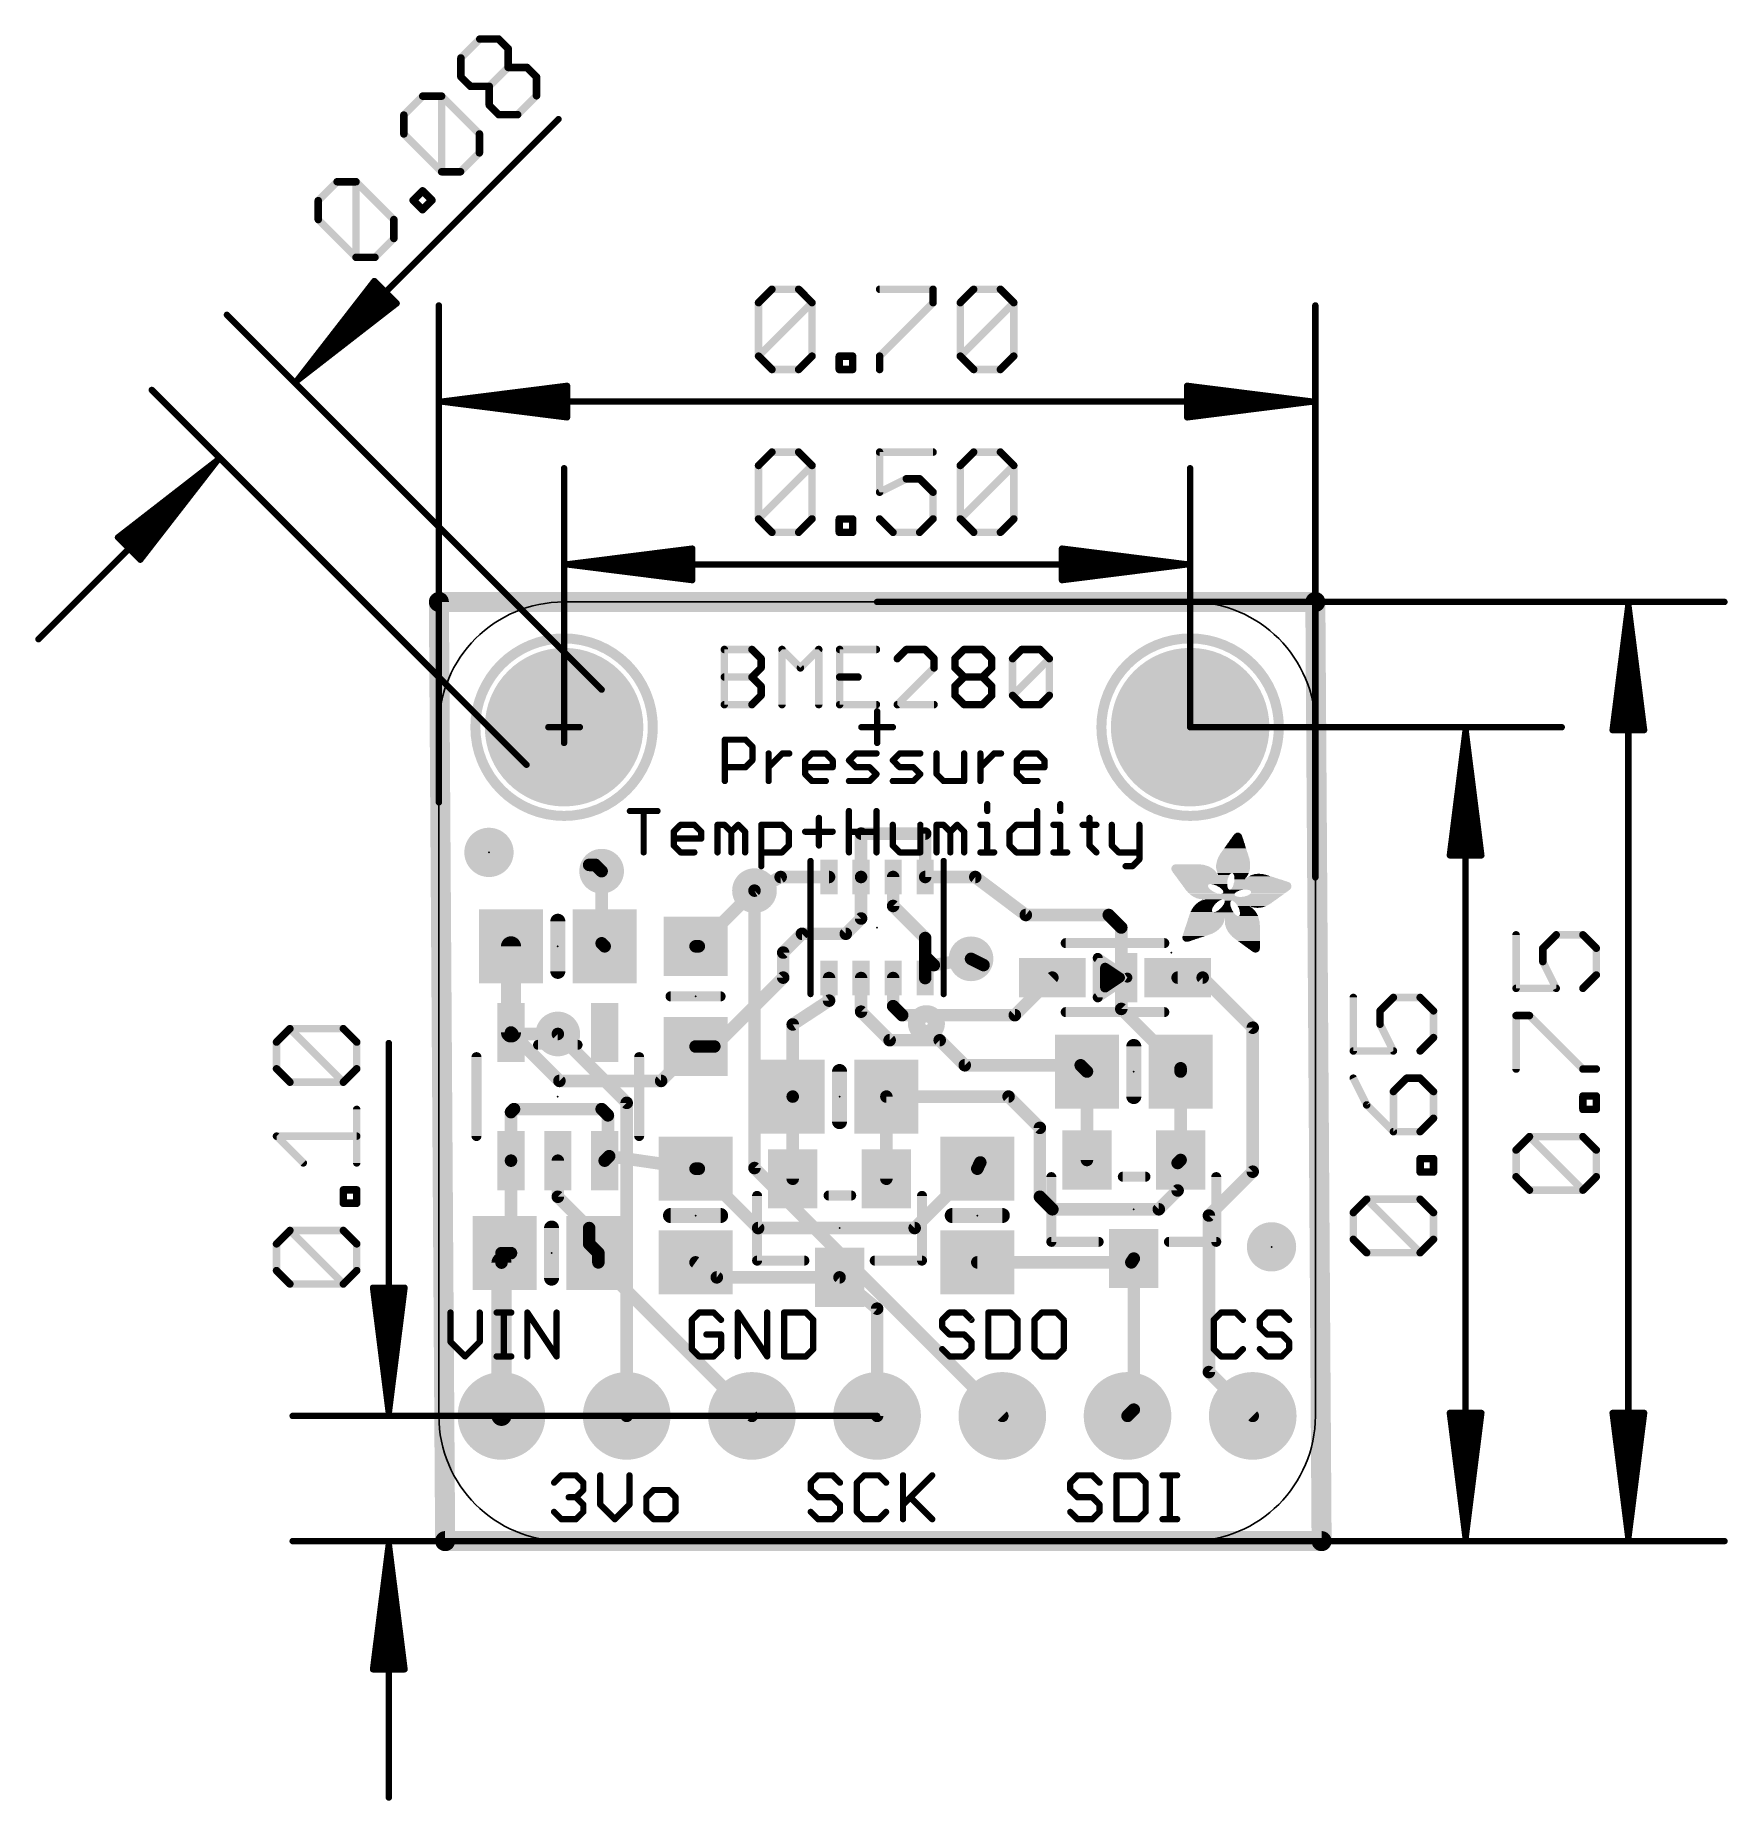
# Model space of a CAD drawing. Extents: x -8.2 to 26.1, y -5.3 to 30.5.
import ezdxf

# ---------------------------------------------------------------- set-up
doc = ezdxf.new("R2010")
doc.units = 0
for name, color, linetype in [('1', 12, 'CONTINUOUS'), ('16', 132, 'CONTINUOUS'), ('17', 110, 'CONTINUOUS'), ('18', 110, 'CONTINUOUS'), ('20', 53, 'CONTINUOUS'), ('21', 40, 'CONTINUOUS'), ('23', 40, 'CONTINUOUS'), ('47', 253, 'CONTINUOUS')]:
    doc.layers.add(name, color=color, linetype=linetype)

# ---------------------------------------------------------------- blocks, each defined once
blk = doc.blocks.new('RECT')
blk.add_solid([(-0.5, -0.5), (0.5, -0.5), (-0.5, 0.5), (0.5, 0.5)])
blk = doc.blocks.new('ROUNDP')
at = {"const_width": 0.5}
blk.add_lwpolyline([(0, -0.25, 1), (0, 0.25, 1), (0, -0.25)], format="xyb", dxfattribs=at)
blk = doc.blocks.new('PIE')
at = {"const_width": 0.5}
blk.add_lwpolyline([(0, -0.25, 1), (0, 0.25, 1), (0, -0.25)], format="xyb", dxfattribs=at)
blk = doc.blocks.new('ROUNDV')
at = {"const_width": 0.5}
blk.add_lwpolyline([(0, -0.25, 1), (0, 0.25, 1), (0, -0.25)], format="xyb", dxfattribs=at)

msp = doc.modelspace()

# ---------------------------------------------------------------- linework, layer by layer
at = {"layer": '1'}
for points, const_width in [([(8.565, 13.471), (8.565, 14.351)], 0.254), ([(8.565, 14.351), (9.865, 14.351)], 0.254), ([(9.865, 14.351), (9.865, 13.471)], 0.254), ([(3.302, 12.126), (3.302, 13.589)], 0.254), ([(5.273, 12.065), (6.4023, 13.1943)], 0.254), ([(6.4023, 13.1943), (6.933, 13.471)], 0.254), ([(6.933, 13.471), (7.915, 13.471)], 0.254), ([(8.565, 12.629), (8.565, 13.471)], 0.254), ([(9.215, 13.471), (9.215, 12.883)], 0.254), ([(10.881, 13.471), (9.865, 13.471)], 0.254), ([(11.906, 12.7), (10.881, 13.471)], 0.254), ([(9.215, 12.883), (9.865, 12.233)], 0.254), ([(8.255, 12.319), (8.565, 12.629)], 0.254), ([(13.589, 12.7), (11.906, 12.7)], 0.254), ([(13.843, 12.446), (13.589, 12.7)], 0.254), ([(13.843, 10.795), (13.843, 12.446)], 0.254), ([(1.463, 10.3171), (1.463, 12.065)], 0.4064), ([(3.363, 12.065), (3.302, 12.126)], 0.254), ([(5.207, 12.065), (5.273, 12.065)], 0.254), ([(6.985, 11.938), (7.366, 12.319)], 0.254), ([(7.366, 12.319), (8.255, 12.319)], 0.254), ([(9.865, 12.233), (9.865, 11.86)], 0.254), ([(6.985, 11.43), (6.985, 11.938)], 0.254), ([(9.865, 11.86), (9.865, 11.421)], 0.254), ([(9.865, 11.86), (10.041, 11.684)], 0.254), ([(10.041, 11.684), (10.795, 11.811)], 0.254), ([(5.588, 10.033), (6.985, 11.43)], 0.254), ([(7.915, 11.421), (7.915, 10.963)], 0.254), ([(8.565, 11.421), (8.565, 10.739)], 0.254), ([(9.215, 11.421), (9.215, 10.851)], 0.254), ([(11.684, 10.668), (12.446, 11.43)], 0.254), ([(14.986, 11.43), (15.494, 11.43)], 0.254), ([(15.494, 11.43), (16.51, 10.414)], 0.254), ([(7.915, 10.963), (7.178, 10.48)], 0.254), ([(8.565, 10.739), (9.144, 10.16)], 0.254), ([(9.215, 10.851), (9.398, 10.668)], 0.254), ([(9.398, 10.668), (11.684, 10.668)], 0.254), ([(15.047, 9.591), (13.843, 10.795)], 0.254), ([(1.4931, 10.287), (1.463, 10.3171)], 0.254), ([(2.4456, 9.3345), (1.463, 10.3171)], 0.254), ([(2.413, 10.287), (1.4931, 10.287)], 0.254), ([(7.178, 10.48), (7.178, 9.017)], 0.254), ([(16.51, 10.414), (16.51, 7.493)], 0.254), ([(5.207, 10.033), (4.5085, 9.3345)], 0.254), ([(5.207, 10.033), (5.588, 10.033)], 0.254), ([(9.144, 10.16), (10.16, 10.16)], 0.254), ([(10.16, 10.16), (10.668, 9.652)], 0.254), ([(10.668, 9.652), (13.02, 9.652)], 0.254), ([(13.02, 9.652), (13.147, 9.525)], 0.254), ([(15.047, 9.525), (15.047, 9.591)], 0.254), ([(4.5085, 9.3345), (2.4456, 9.3345)], 0.254), ([(13.147, 9.525), (13.147, 7.731)], 0.254), ([(15.047, 9.525), (15.047, 7.731)], 0.254), ([(7.178, 7.35), (7.178, 9.017)], 0.254), ([(9.078, 9.017), (9.078, 7.35)], 0.254), ([(9.078, 9.017), (11.557, 9.017)], 0.254), ([(11.557, 9.017), (12.192, 8.382)], 0.254), ([(1.463, 8.702), (1.524, 8.763)], 0.254), ([(1.463, 7.7169), (1.463, 8.702)], 0.254), ([(1.524, 8.763), (3.302, 8.763)], 0.254), ([(3.302, 8.763), (3.429, 8.636)], 0.254), ([(3.429, 8.636), (3.429, 7.7829)], 0.254), ([(12.192, 8.382), (12.192, 6.985)], 0.254), ([(3.429, 7.7829), (3.363, 7.7169)], 0.254), ([(3.429, 7.7829), (3.4541, 7.808)], 0.254), ([(3.4541, 7.808), (5.207, 7.554)], 0.254), ([(1.463, 7.7169), (1.463, 5.842)], 0.254), ([(2.413, 7.7169), (2.413, 6.985)], 0.254), ([(5.273, 7.554), (5.207, 7.554)], 0.254), ([(6.477, 6.35), (5.273, 7.554)], 0.254), ([(10.983, 7.681), (9.652, 6.35)], 0.254), ([(10.922, 7.554), (10.983, 7.681)], 0.254), ([(14.986, 7.67), (15.047, 7.731)], 0.254), ([(14.986, 7.112), (14.986, 7.67)], 0.254), ([(16.51, 7.493), (15.621, 6.604)], 0.254), ([(14.605, 6.731), (14.986, 7.112)], 0.254), ([(2.413, 6.985), (3.048, 6.35)], 0.254), ([(12.192, 6.985), (12.446, 6.731)], 0.254), ([(12.446, 6.731), (14.605, 6.731)], 0.254), ([(3.048, 6.35), (3.048, 6.03)], 0.254), ([(9.652, 6.35), (6.477, 6.35)], 0.254), ([(15.621, 6.604), (15.621, 3.429)], 0.254), ([(3.048, 6.03), (3.236, 5.842)], 0.254), ([(1.27, 2.54), (1.27, 5.649)], 0.4064), ([(1.27, 5.649), (1.27, 5.842)], 0.254), ([(1.27, 5.842), (1.336, 5.842)], 0.254), ([(1.463, 5.842), (1.336, 5.842)], 0.254), ([(3.236, 5.842), (3.236, 5.654)], 0.254), ([(3.236, 5.654), (6.35, 2.54)], 0.254), ([(5.207, 5.654), (5.638, 5.35)], 0.254), ([(10.922, 5.654), (14.047, 5.654)], 0.254), ([(14.047, 5.654), (14.097, 5.731)], 0.254), ([(14.097, 5.731), (14.097, 2.667)], 0.254), ([(5.638, 5.35), (8.128, 5.35)], 0.254), ([(8.128, 5.35), (8.89, 4.715)], 0.254), ([(8.89, 4.715), (8.89, 2.54)], 0.254), ([(15.621, 3.429), (16.51, 2.54)], 0.254), ([(14.097, 2.667), (13.97, 2.54)], 0.254)]:
    msp.add_lwpolyline(points, dxfattribs=dict(at, const_width=const_width))
for points, const_width in [([(8.6285, 14.351, 1), (8.5015, 14.351)], 0.127), ([(8.565, 14.4145, 1), (8.565, 14.2875)], 0.127), ([(9.9285, 14.351, 1), (9.8015, 14.351)], 0.127), ([(9.865, 14.2875, 1), (9.865, 14.4145)], 0.127), ([(3.3655, 13.589, 1), (3.2385, 13.589)], 0.127), ([(6.3729, 13.2506, 1), (6.4316, 13.138)], 0.127), ([(6.4472, 13.1494, 1), (6.3574, 13.2392)], 0.127), ([(6.933, 13.5345, 1), (6.933, 13.4075)], 0.127), ([(6.9624, 13.4147, 1), (6.9036, 13.5273)], 0.127), ([(7.915, 13.4075, 1), (7.915, 13.5345)], 0.127), ([(8.6285, 13.471, 1), (8.5015, 13.471)], 0.127), ([(8.5015, 13.471, 1), (8.6285, 13.471)], 0.127), ([(9.2785, 13.471, 1), (9.1515, 13.471)], 0.127), ([(9.865, 13.5345, 1), (9.865, 13.4075)], 0.127), ([(9.8015, 13.471, 1), (9.9285, 13.471)], 0.127), ([(10.9192, 13.5217, 1), (10.8428, 13.4203)], 0.127), ([(10.881, 13.4075, 1), (10.881, 13.5345)], 0.127), ([(9.2599, 12.9279, 1), (9.1701, 12.8381)], 0.127), ([(9.1515, 12.883, 1), (9.2785, 12.883)], 0.127), ([(8.5015, 12.629, 1), (8.6285, 12.629)], 0.127), ([(8.6099, 12.5841, 1), (8.5201, 12.6739)], 0.127), ([(11.906, 12.7635, 1), (11.906, 12.6365)], 0.127), ([(11.8678, 12.6493, 1), (11.9442, 12.7507)], 0.127), ([(13.6339, 12.7449, 1), (13.5441, 12.6551)], 0.127), ([(13.589, 12.6365, 1), (13.589, 12.7635)], 0.127), ([(13.9065, 12.446, 1), (13.7795, 12.446)], 0.127), ([(13.7981, 12.4011, 1), (13.8879, 12.4909)], 0.127), ([(1.5646, 12.065, 1), (1.3614, 12.065)], 0.2032), ([(3.3469, 12.1709, 1), (3.2571, 12.0811)], 0.127), ([(3.2385, 12.126, 1), (3.3655, 12.126)], 0.127), ([(5.207, 12.1285, 1), (5.207, 12.0015)], 0.127), ([(5.273, 12.0015, 1), (5.273, 12.1285)], 0.127), ([(7.366, 12.3825, 1), (7.366, 12.2555)], 0.127), ([(7.4109, 12.2741, 1), (7.3211, 12.3639)], 0.127), ([(8.2101, 12.3639, 1), (8.2999, 12.2741)], 0.127), ([(8.255, 12.2555, 1), (8.255, 12.3825)], 0.127), ([(9.9285, 12.233, 1), (9.8015, 12.233)], 0.127), ([(9.8201, 12.1881, 1), (9.9099, 12.2779)], 0.127), ([(3.3181, 12.0201, 1), (3.4079, 12.1099)], 0.127), ([(5.2281, 12.1099, 1), (5.3179, 12.0201)], 0.127), ([(7.0485, 11.938, 1), (6.9215, 11.938)], 0.127), ([(6.9401, 11.9829, 1), (7.0299, 11.8931)], 0.127), ([(9.9285, 11.86, 1), (9.8015, 11.86)], 0.127), ([(9.9099, 11.9049, 1), (9.8201, 11.8151)], 0.127), ([(9.8015, 11.86, 1), (9.9285, 11.86)], 0.127), ([(10.8055, 11.7484, 1), (10.7845, 11.8736)], 0.127), ([(6.9215, 11.43, 1), (7.0485, 11.43)], 0.127), ([(7.0299, 11.3851, 1), (6.9401, 11.4749)], 0.127), ([(7.9785, 11.421, 1), (7.8515, 11.421)], 0.127), ([(8.6285, 11.421, 1), (8.5015, 11.421)], 0.127), ([(9.2785, 11.421, 1), (9.1515, 11.421)], 0.127), ([(9.8015, 11.421, 1), (9.9285, 11.421)], 0.127), ([(10.0304, 11.7466, 1), (10.0515, 11.6214)], 0.127), ([(9.9961, 11.6391, 1), (10.0859, 11.7289)], 0.127), ([(12.4909, 11.3851, 1), (12.4011, 11.4749)], 0.127), ([(14.986, 11.4935, 1), (14.986, 11.3665)], 0.127), ([(15.5389, 11.4749, 1), (15.4491, 11.3851)], 0.127), ([(15.494, 11.3665, 1), (15.494, 11.4935)], 0.127), ([(7.8515, 10.963, 1), (7.9785, 10.963)], 0.127), ([(7.9498, 10.9099, 1), (7.8802, 11.0161)], 0.127), ([(8.6099, 10.7839, 1), (8.5201, 10.6941)], 0.127), ([(8.5015, 10.739, 1), (8.6285, 10.739)], 0.127), ([(9.2599, 10.8959, 1), (9.1701, 10.8061)], 0.127), ([(9.1515, 10.851, 1), (9.2785, 10.851)], 0.127), ([(9.398, 10.7315, 1), (9.398, 10.6045)], 0.127), ([(9.3531, 10.6231, 1), (9.4429, 10.7129)], 0.127), ([(11.6391, 10.7129, 1), (11.7289, 10.6231)], 0.127), ([(11.684, 10.6045, 1), (11.684, 10.7315)], 0.127), ([(13.8879, 10.8399, 1), (13.7981, 10.7501)], 0.127), ([(13.7795, 10.795, 1), (13.9065, 10.795)], 0.127), ([(1.3614, 10.3171, 1), (1.5646, 10.3171)], 0.2032), ([(1.5079, 10.362, 1), (1.4181, 10.2722)], 0.127), ([(1.5079, 10.362, 1), (1.4181, 10.2722)], 0.127), ([(1.4931, 10.3505, 1), (1.4931, 10.2235)], 0.127), ([(1.4482, 10.2421, 1), (1.538, 10.3319)], 0.127), ([(2.413, 10.2235, 1), (2.413, 10.3505)], 0.127), ([(7.2415, 10.48, 1), (7.1145, 10.48)], 0.127), ([(7.1432, 10.5331, 1), (7.2128, 10.4269)], 0.127), ([(16.5735, 10.414, 1), (16.4465, 10.414)], 0.127), ([(16.4651, 10.3691, 1), (16.5549, 10.4589)], 0.127), ([(5.207, 10.0965, 1), (5.207, 9.9695)], 0.127), ([(5.2519, 9.9881, 1), (5.1621, 10.0779)], 0.127), ([(5.5431, 10.0779, 1), (5.6329, 9.9881)], 0.127), ([(5.588, 9.9695, 1), (5.588, 10.0965)], 0.127), ([(9.144, 10.2235, 1), (9.144, 10.0965)], 0.127), ([(9.0991, 10.1151, 1), (9.1889, 10.2049)], 0.127), ([(10.2049, 10.2049, 1), (10.1151, 10.1151)], 0.127), ([(10.16, 10.0965, 1), (10.16, 10.2235)], 0.127), ([(10.668, 9.7155, 1), (10.668, 9.5885)], 0.127), ([(10.6231, 9.6071, 1), (10.7129, 9.6969)], 0.127), ([(13.0649, 9.6969, 1), (12.9751, 9.6071)], 0.127), ([(13.02, 9.5885, 1), (13.02, 9.7155)], 0.127), ([(15.1105, 9.591, 1), (14.9835, 9.591)], 0.127), ([(15.0021, 9.5461, 1), (15.0919, 9.6359)], 0.127), ([(2.4456, 9.398, 1), (2.4456, 9.271)], 0.127), ([(2.4007, 9.2896, 1), (2.4905, 9.3794)], 0.127), ([(4.4636, 9.3794, 1), (4.5534, 9.2896)], 0.127), ([(4.5085, 9.271, 1), (4.5085, 9.398)], 0.127), ([(13.2105, 9.525, 1), (13.0835, 9.525)], 0.127), ([(13.1021, 9.4801, 1), (13.1919, 9.5699)], 0.127), ([(15.1105, 9.525, 1), (14.9835, 9.525)], 0.127), ([(14.9835, 9.525, 1), (15.1105, 9.525)], 0.127), ([(7.2415, 9.017, 1), (7.1145, 9.017)], 0.127), ([(7.1145, 9.017, 1), (7.2415, 9.017)], 0.127), ([(9.1415, 9.017, 1), (9.0145, 9.017)], 0.127), ([(9.078, 9.0805, 1), (9.078, 8.9535)], 0.127), ([(11.6019, 9.0619, 1), (11.5121, 8.9721)], 0.127), ([(11.557, 8.9535, 1), (11.557, 9.0805)], 0.127), ([(1.5265, 8.702, 1), (1.3995, 8.702)], 0.127), ([(1.4181, 8.7469, 1), (1.5079, 8.6571)], 0.127), ([(1.524, 8.8265, 1), (1.524, 8.6995)], 0.127), ([(1.5689, 8.7181, 1), (1.4791, 8.8079)], 0.127), ([(3.3469, 8.8079, 1), (3.2571, 8.7181)], 0.127), ([(3.302, 8.6995, 1), (3.302, 8.8265)], 0.127), ([(3.4925, 8.636, 1), (3.3655, 8.636)], 0.127), ([(3.3841, 8.5911, 1), (3.4739, 8.6809)], 0.127), ([(12.2555, 8.382, 1), (12.1285, 8.382)], 0.127), ([(12.1471, 8.3371, 1), (12.2369, 8.4269)], 0.127), ([(3.3841, 7.8278, 1), (3.4739, 7.738)], 0.127), ([(3.4739, 7.738, 1), (3.3841, 7.8278)], 0.127), ([(3.4632, 7.8708, 1), (3.445, 7.7452)], 0.127), ([(3.499, 7.7631, 1), (3.4092, 7.8529)], 0.127), ([(1.5265, 7.7169, 1), (1.3995, 7.7169)], 0.127), ([(1.3995, 7.7169, 1), (1.5265, 7.7169)], 0.127), ([(2.4765, 7.7169, 1), (2.3495, 7.7169)], 0.127), ([(3.3181, 7.7618, 1), (3.4079, 7.672)], 0.127), ([(3.3655, 7.7829, 1), (3.4925, 7.7829)], 0.127), ([(5.207, 7.6175, 1), (5.207, 7.4905)], 0.127), ([(5.1979, 7.4912, 1), (5.2161, 7.6168)], 0.127), ([(5.3179, 7.5989, 1), (5.2281, 7.5091)], 0.127), ([(5.273, 7.4905, 1), (5.273, 7.6175)], 0.127), ([(10.8648, 7.5815, 1), (10.9792, 7.5265)], 0.127), ([(11.0402, 7.6535, 1), (10.9258, 7.7085)], 0.127), ([(11.0279, 7.6361, 1), (10.9381, 7.7259)], 0.127), ([(13.0835, 7.731, 1), (13.2105, 7.731)], 0.127), ([(15.0495, 7.67, 1), (14.9225, 7.67)], 0.127), ([(14.9411, 7.7149, 1), (15.0309, 7.6251)], 0.127), ([(14.9835, 7.731, 1), (15.1105, 7.731)], 0.127), ([(15.0919, 7.6861, 1), (15.0021, 7.7759)], 0.127), ([(16.4465, 7.493, 1), (16.5735, 7.493)], 0.127), ([(16.5549, 7.4481, 1), (16.4651, 7.5379)], 0.127), ([(7.1145, 7.35, 1), (7.2415, 7.35)], 0.127), ([(9.0145, 7.35, 1), (9.1415, 7.35)], 0.127), ([(14.9225, 7.112, 1), (15.0495, 7.112)], 0.127), ([(15.0309, 7.0671, 1), (14.9411, 7.1569)], 0.127), ([(2.4579, 7.0299, 1), (2.3681, 6.9401)], 0.127), ([(2.3495, 6.985, 1), (2.4765, 6.985)], 0.127), ([(12.2369, 7.0299, 1), (12.1471, 6.9401)], 0.127), ([(12.1285, 6.985, 1), (12.2555, 6.985)], 0.127), ([(12.446, 6.7945, 1), (12.446, 6.6675)], 0.127), ([(12.4011, 6.6861, 1), (12.4909, 6.7759)], 0.127), ([(14.5601, 6.7759, 1), (14.6499, 6.6861)], 0.127), ([(14.605, 6.6675, 1), (14.605, 6.7945)], 0.127), ([(3.1115, 6.35, 1), (2.9845, 6.35)], 0.127), ([(3.0031, 6.3051, 1), (3.0929, 6.3949)], 0.127), ([(6.477, 6.4135, 1), (6.477, 6.2865)], 0.127), ([(6.4321, 6.3051, 1), (6.5219, 6.3949)], 0.127), ([(9.6071, 6.3949, 1), (9.6969, 6.3051)], 0.127), ([(9.652, 6.2865, 1), (9.652, 6.4135)], 0.127), ([(15.6845, 6.604, 1), (15.5575, 6.604)], 0.127), ([(15.5761, 6.6489, 1), (15.6659, 6.5591)], 0.127), ([(3.0929, 6.0749, 1), (3.0031, 5.9851)], 0.127), ([(2.9845, 6.03, 1), (3.1115, 6.03)], 0.127), ([(1.3716, 5.649, 1), (1.1684, 5.649)], 0.2032), ([(1.3335, 5.842, 1), (1.2065, 5.842)], 0.127), ([(1.27, 5.9055, 1), (1.27, 5.7785)], 0.127), ([(1.336, 5.9055, 1), (1.336, 5.7785)], 0.127), ([(1.336, 5.7785, 1), (1.336, 5.9055)], 0.127), ([(1.3995, 5.842, 1), (1.5265, 5.842)], 0.127), ([(1.463, 5.7785, 1), (1.463, 5.9055)], 0.127), ([(3.2995, 5.842, 1), (3.1725, 5.842)], 0.127), ([(3.2809, 5.6989, 1), (3.1911, 5.6091)], 0.127), ([(3.1911, 5.7971, 1), (3.2809, 5.8869)], 0.127), ([(5.2436, 5.7059, 1), (5.1704, 5.6021)], 0.127), ([(10.922, 5.7175, 1), (10.922, 5.5905)], 0.127), ([(13.9937, 5.6886, 1), (14.1003, 5.6194)], 0.127), ([(14.1605, 5.731, 1), (14.0335, 5.731)], 0.127), ([(14.1503, 5.6964, 1), (14.0437, 5.7656)], 0.127), ([(14.047, 5.5905, 1), (14.047, 5.7175)], 0.127), ([(1.2065, 5.649, 1), (1.3335, 5.649)], 0.127), ([(3.1725, 5.654, 1), (3.2995, 5.654)], 0.127), ([(5.638, 5.4135, 1), (5.638, 5.2865)], 0.127), ([(5.6014, 5.2981, 1), (5.6746, 5.4019)], 0.127), ([(8.1687, 5.3988, 1), (8.0873, 5.3012)], 0.127), ([(8.128, 5.2865, 1), (8.128, 5.4135)], 0.127), ([(8.9535, 4.715, 1), (8.8265, 4.715)], 0.127), ([(8.8493, 4.6662, 1), (8.9307, 4.7638)], 0.127), ([(15.6659, 3.4739, 1), (15.5761, 3.3841)], 0.127), ([(15.5575, 3.429, 1), (15.6845, 3.429)], 0.127), ([(1.1684, 2.54, 1), (1.3716, 2.54)], 0.2032), ([(6.3051, 2.4951, 1), (6.3949, 2.5849)], 0.127), ([(8.8265, 2.54, 1), (8.9535, 2.54)], 0.127), ([(13.9251, 2.5849, 1), (14.0149, 2.4951)], 0.127), ([(14.0335, 2.667, 1), (14.1605, 2.667)], 0.127), ([(14.1419, 2.6221, 1), (14.0521, 2.7119)], 0.127), ([(16.4651, 2.4951, 1), (16.5549, 2.5849)], 0.127)]:
    msp.add_lwpolyline(points, format="xyb", dxfattribs=dict(at, const_width=const_width))
at = {"layer": '16'}
for points, const_width in [([(0, 19.05), (17.78, 19.05)], 0.4064), ([(0.127, 0), (0, 19.05)], 0.4064), ([(17.78, 19.05), (17.907, 0)], 0.4064), ([(3.175, 13.716), (3.048, 13.716)], 0.254), ([(3.302, 13.589), (3.175, 13.716)], 0.254), ([(6.4023, 7.5677), (6.4023, 13.1943)], 0.254), ([(10.795, 11.811), (11.049, 11.684)], 0.254), ([(3.81, 8.89), (2.413, 10.287)], 0.254), ([(3.81, 2.54), (3.81, 8.89)], 0.254), ([(11.43, 2.54), (6.4023, 7.5677)], 0.254), ([(17.907, 0), (0.127, 0)], 0.4064)]:
    msp.add_lwpolyline(points, dxfattribs=dict(at, const_width=const_width))
for points, const_width in [([(0, 19.1516, 1), (0, 18.9484)], 0.2032), ([(0.1016, 19.0507, 1), (-0.1016, 19.0493)], 0.2032), ([(17.8816, 19.0507, 1), (17.6784, 19.0493)], 0.2032), ([(17.78, 18.9484, 1), (17.78, 19.1516)], 0.2032), ([(3.048, 13.7795, 1), (3.048, 13.6525)], 0.127), ([(3.2199, 13.7609, 1), (3.1301, 13.6711)], 0.127), ([(3.175, 13.6525, 1), (3.175, 13.7795)], 0.127), ([(3.2571, 13.5441, 1), (3.3469, 13.6339)], 0.127), ([(6.4658, 13.1943, 1), (6.3388, 13.1943)], 0.127), ([(10.8234, 11.8678, 1), (10.7666, 11.7542)], 0.127), ([(11.0206, 11.6272, 1), (11.0774, 11.7408)], 0.127), ([(2.4579, 10.3319, 1), (2.3681, 10.2421)], 0.127), ([(3.8735, 8.89, 1), (3.7465, 8.89)], 0.127), ([(3.7651, 8.8451, 1), (3.8549, 8.9349)], 0.127), ([(6.4472, 7.6126, 1), (6.3574, 7.5228)], 0.127), ([(6.3388, 7.5677, 1), (6.4658, 7.5677)], 0.127), ([(3.7465, 2.54, 1), (3.8735, 2.54)], 0.127), ([(11.3851, 2.4951, 1), (11.4749, 2.5849)], 0.127), ([(0.127, 0.1016, 1), (0.127, -0.1016)], 0.2032), ([(0.0254, -0.0007, 1), (0.2286, 0.0007)], 0.2032), ([(17.8054, -0.0007, 1), (18.0086, 0.0007)], 0.2032), ([(17.907, -0.1016, 1), (17.907, 0.1016)], 0.2032)]:
    msp.add_lwpolyline(points, format="xyb", dxfattribs=dict(at, const_width=const_width))
at = {"layer": '20'}
for p, q in [((2.54, 19.05), (15.24, 19.05)), ((0, 2.54), (0, 16.51)), ((17.78, 16.51), (17.78, 2.54)), ((15.24, 0), (2.54, 0))]:
    msp.add_line(p, q, dxfattribs=at)
for centre, start, end in [((2.54, 16.51), 90, 180), ((15.24, 16.51), 0, 90), ((2.54, 2.54), 180, 270), ((15.24, 2.54), 270, 0)]:
    msp.add_arc(centre, 2.54, start, end, dxfattribs=at)
at = {"layer": '21'}
for points, const_width in [([(2.54, 14.71, 1), (2.54, 18.31, 1), (2.54, 14.71)], 0.2032), ([(15.24, 14.71, 1), (15.24, 18.31, 1), (15.24, 14.71)], 0.2032), ([(5.8293, 18.0858, 1), (5.7531, 18.0858)], 0.0762), ([(5.7912, 18.1239, 1), (5.7912, 18.0477)], 0.0762), ([(6.3774, 18.1127, 1), (6.3235, 18.0588)], 0.0762), ([(6.3505, 18.0477, 1), (6.3505, 18.1239)], 0.0762), ([(6.575, 17.8993, 1), (6.4988, 17.8993)], 0.0762), ([(6.51, 17.8724, 1), (6.5638, 17.9263)], 0.0762), ([(6.9987, 18.0858, 1), (6.9225, 18.0858)], 0.0762), ([(6.9875, 18.1127, 1), (6.9337, 18.0588)], 0.0762), ([(7.7444, 18.0858, 1), (7.6682, 18.0858)], 0.0762), ([(7.7332, 18.0588, 1), (7.6794, 18.1127)], 0.0762), ([(8.13, 18.1239, 1), (8.13, 18.0477)], 0.0762), ([(8.1681, 18.0858, 1), (8.0919, 18.0858)], 0.0762), ([(8.8757, 18.0477, 1), (8.8757, 18.1239)], 0.0762), ([(9.2724, 17.9263, 1), (9.3263, 17.8724)], 0.0762), ([(9.4858, 18.1239, 1), (9.4858, 18.0477)], 0.0762), ([(9.5128, 18.0588, 1), (9.4589, 18.1127)], 0.0762), ([(9.8856, 18.1127, 1), (9.8317, 18.0588)], 0.0762), ([(9.8587, 18.0477, 1), (9.8587, 18.1239)], 0.0762), ([(10.0832, 17.8993, 1), (10.007, 17.8993)], 0.0762), ([(10.0182, 17.8724, 1), (10.072, 17.9263)], 0.0762), ([(10.4418, 17.9263, 1), (10.4957, 17.8724)], 0.0762), ([(10.5069, 17.8993, 1), (10.4307, 17.8993)], 0.0762), ([(10.6552, 18.1239, 1), (10.6552, 18.0477)], 0.0762), ([(10.6822, 18.0588, 1), (10.6283, 18.1127)], 0.0762), ([(11.055, 18.1127, 1), (11.0011, 18.0588)], 0.0762), ([(11.0281, 18.0477, 1), (11.0281, 18.1239)], 0.0762), ([(11.2526, 17.8993, 1), (11.1764, 17.8993)], 0.0762), ([(11.1876, 17.8724, 1), (11.2414, 17.9263)], 0.0762), ([(11.6112, 17.9263, 1), (11.6651, 17.8724)], 0.0762), ([(11.6763, 17.8993, 1), (11.6001, 17.8993)], 0.0762), ([(11.8246, 18.1239, 1), (11.8246, 18.0477)], 0.0762), ([(11.8516, 18.0588, 1), (11.7977, 18.1127)], 0.0762), ([(12.2244, 18.1127, 1), (12.1705, 18.0588)], 0.0762), ([(12.1975, 18.0477, 1), (12.1975, 18.1239)], 0.0762), ([(12.422, 17.8993, 1), (12.3458, 17.8993)], 0.0762), ([(12.4108, 17.8724, 1), (12.3569, 17.9263)], 0.0762), ([(12.3569, 17.8724, 1), (12.4108, 17.9263)], 0.0762), ([(5.7912, 17.5646, 1), (5.7912, 17.4884)], 0.0762), ([(6.3774, 17.5534, 1), (6.3235, 17.4995)], 0.0762), ([(6.3235, 17.5534, 1), (6.3774, 17.4995)], 0.0762), ([(6.3505, 17.4884, 1), (6.3505, 17.5646)], 0.0762), ([(6.4988, 17.7129, 1), (6.575, 17.7129)], 0.0762), ([(6.5638, 17.686, 1), (6.51, 17.7398)], 0.0762), ([(7.3065, 17.7398, 1), (7.3604, 17.686)], 0.0762), ([(7.3065, 17.686, 1), (7.3604, 17.7398)], 0.0762), ([(8.13, 17.5646, 1), (8.13, 17.4884)], 0.0762), ([(8.5028, 17.4884, 1), (8.5028, 17.5646)], 0.0762), ([(10.007, 17.7129, 1), (10.0832, 17.7129)], 0.0762), ([(10.072, 17.686, 1), (10.0182, 17.7398)], 0.0762), ([(10.4957, 17.7398, 1), (10.4418, 17.686)], 0.0762), ([(10.4307, 17.7129, 1), (10.5069, 17.7129)], 0.0762), ([(10.6552, 17.5646, 1), (10.6552, 17.4884)], 0.0762), ([(10.6822, 17.4995, 1), (10.6283, 17.5534)], 0.0762), ([(10.6283, 17.4995, 1), (10.6822, 17.5534)], 0.0762), ([(11.055, 17.5534, 1), (11.0011, 17.4995)], 0.0762), ([(11.0011, 17.5534, 1), (11.055, 17.4995)], 0.0762), ([(11.0281, 17.4884, 1), (11.0281, 17.5646)], 0.0762), ([(11.1764, 17.7129, 1), (11.2526, 17.7129)], 0.0762), ([(11.2414, 17.686, 1), (11.1875, 17.7398)], 0.0762), ([(6.575, 17.3401, 1), (6.4988, 17.3401)], 0.0762), ([(6.4988, 17.1536, 1), (6.575, 17.1536)], 0.0762), ([(6.51, 17.3131, 1), (6.5638, 17.367)], 0.0762), ([(6.5638, 17.1267, 1), (6.51, 17.1806)], 0.0762), ([(10.4418, 17.367, 1), (10.4957, 17.3131)], 0.0762), ([(10.4957, 17.1806, 1), (10.4418, 17.1267)], 0.0762), ([(10.5069, 17.3401, 1), (10.4307, 17.3401)], 0.0762), ([(10.4307, 17.1536, 1), (10.5069, 17.1536)], 0.0762), ([(11.2526, 17.3401, 1), (11.1764, 17.3401)], 0.0762), ([(11.1764, 17.1536, 1), (11.2526, 17.1536)], 0.0762), ([(11.1876, 17.3131, 1), (11.2414, 17.367)], 0.0762), ([(11.2414, 17.1267, 1), (11.1876, 17.1806)], 0.0762), ([(11.6651, 17.1806, 1), (11.6112, 17.1267)], 0.0762), ([(11.6112, 17.1806, 1), (11.6651, 17.1267)], 0.0762), ([(11.6001, 17.1536, 1), (11.6763, 17.1536)], 0.0762), ([(12.3458, 17.1536, 1), (12.422, 17.1536)], 0.0762), ([(12.4108, 17.1267, 1), (12.3569, 17.1806)], 0.0762), ([(5.7912, 17.0053, 1), (5.7912, 16.9291)], 0.0762), ([(5.7531, 16.9672, 1), (5.8293, 16.9672)], 0.0762), ([(6.3235, 16.9941, 1), (6.3774, 16.9403)], 0.0762), ([(6.3505, 16.9291, 1), (6.3505, 17.0053)], 0.0762), ([(6.9225, 16.9672, 1), (6.9987, 16.9672)], 0.0762), ([(7.6682, 16.9672, 1), (7.7444, 16.9672)], 0.0762), ([(8.13, 17.0053, 1), (8.13, 16.9291)], 0.0762), ([(8.0919, 16.9672, 1), (8.1681, 16.9672)], 0.0762), ([(8.8757, 16.9291, 1), (8.8757, 17.0053)], 0.0762), ([(9.2994, 17.0053, 1), (9.2994, 16.9291)], 0.0762), ([(9.2724, 16.9941, 1), (9.3263, 16.9403)], 0.0762), ([(10.0451, 16.9291, 1), (10.0451, 17.0053)], 0.0762), ([(10.6552, 17.0053, 1), (10.6552, 16.9291)], 0.0762), ([(10.6283, 16.9403, 1), (10.6822, 16.9941)], 0.0762), ([(11.0011, 16.9941, 1), (11.055, 16.9403)], 0.0762), ([(11.0281, 16.9291, 1), (11.0281, 17.0053)], 0.0762), ([(11.8246, 17.0053, 1), (11.8246, 16.9291)], 0.0762), ([(11.7977, 16.9403, 1), (11.8516, 16.9941)], 0.0762), ([(12.1705, 16.9941, 1), (12.2244, 16.9403)], 0.0762), ([(12.1975, 16.9291, 1), (12.1975, 17.0053)], 0.0762), ([(5.8324, 16.2567, 1), (5.7689, 16.2567)], 0.0635), ([(5.8007, 16.2885, 1), (5.8007, 16.225)], 0.0635), ([(6.2426, 16.2792, 1), (6.1977, 16.2343)], 0.0635), ([(6.2201, 16.225, 1), (6.2201, 16.2885)], 0.0635), ([(6.3917, 16.1169, 1), (6.3282, 16.1169)], 0.0635), ([(6.3375, 16.0944, 1), (6.3824, 16.1393)], 0.0635), ([(5.8007, 15.7292, 1), (5.8007, 15.6657)], 0.0635), ([(6.2201, 15.6657, 1), (6.2201, 15.7292)], 0.0635), ([(6.3282, 15.8373, 1), (6.3917, 15.8373)], 0.0635), ([(6.3824, 15.8148, 1), (6.3375, 15.8597)], 0.0635), ([(6.7211, 15.9771, 1), (6.6576, 15.9771)], 0.0635), ([(6.969, 16.0088, 1), (6.969, 15.9453)], 0.0635), ([(6.9915, 15.9546, 1), (6.9466, 15.9995)], 0.0635), ([(7.1088, 15.9453, 1), (7.1088, 16.0088)], 0.0635), ([(7.4618, 15.8373, 1), (7.3983, 15.8373)], 0.0635), ([(7.43, 15.7292, 1), (7.43, 15.6657)], 0.0635), ([(7.4076, 15.8597, 1), (7.4525, 15.8148)], 0.0635), ([(7.5698, 16.0088, 1), (7.5698, 15.9453)], 0.0635), ([(7.5923, 15.9546, 1), (7.5474, 15.9995)], 0.0635), ([(7.8719, 15.9995, 1), (7.827, 15.9546)], 0.0635), ([(7.8495, 15.9453, 1), (7.8495, 16.0088)], 0.0635), ([(8.021, 15.8373, 1), (7.9575, 15.8373)], 0.0635), ([(7.9668, 15.8148, 1), (8.0117, 15.8597)], 0.0635), ([(7.9893, 15.6657, 1), (7.9893, 15.7292)], 0.0635), ([(8.3412, 15.8597, 1), (8.2963, 15.8148)], 0.0635), ([(8.2963, 15.8597, 1), (8.3412, 15.8148)], 0.0635), ([(8.4586, 16.0088, 1), (8.4586, 15.9453)], 0.0635), ([(8.4586, 15.7292, 1), (8.4586, 15.6657)], 0.0635), ([(8.481, 15.9546, 1), (8.4361, 15.9995)], 0.0635), ([(8.7607, 15.7199, 1), (8.7158, 15.675)], 0.0635), ([(8.7382, 15.6657, 1), (8.7382, 15.7292)], 0.0635), ([(8.878, 15.9453, 1), (8.878, 16.0088)], 0.0635), ([(9.2299, 15.8597, 1), (9.185, 15.8148)], 0.0635), ([(9.185, 15.8597, 1), (9.2299, 15.8148)], 0.0635), ([(9.3473, 16.0088, 1), (9.3473, 15.9453)], 0.0635), ([(9.3473, 15.7292, 1), (9.3473, 15.6657)], 0.0635), ([(9.3698, 15.9546, 1), (9.3249, 15.9995)], 0.0635), ([(9.6494, 15.7199, 1), (9.6045, 15.675)], 0.0635), ([(9.6269, 15.6657, 1), (9.6269, 15.7292)], 0.0635), ([(9.7668, 15.9453, 1), (9.7668, 16.0088)], 0.0635), ([(10.128, 15.9771, 1), (10.0645, 15.9771)], 0.0635), ([(10.6873, 15.9771, 1), (10.6238, 15.9771)], 0.0635), ([(11.0167, 15.9771, 1), (10.9532, 15.9771)], 0.0635), ([(11.2646, 16.0088, 1), (11.2646, 15.9453)], 0.0635), ([(11.2871, 15.9546, 1), (11.2422, 15.9995)], 0.0635), ([(11.4044, 15.9453, 1), (11.4044, 16.0088)], 0.0635), ([(11.7573, 15.8373, 1), (11.6938, 15.8373)], 0.0635), ([(11.7031, 15.8597, 1), (11.748, 15.8148)], 0.0635), ([(11.7256, 15.7292, 1), (11.7256, 15.6657)], 0.0635), ([(11.8654, 16.0088, 1), (11.8654, 15.9453)], 0.0635), ([(11.8879, 15.9546, 1), (11.843, 15.9995)], 0.0635), ([(12.1675, 15.9995, 1), (12.1226, 15.9546)], 0.0635), ([(12.145, 15.9453, 1), (12.145, 16.0088)], 0.0635), ([(12.3166, 15.8373, 1), (12.2531, 15.8373)], 0.0635), ([(12.2624, 15.8148, 1), (12.3073, 15.8597)], 0.0635), ([(12.2849, 15.6657, 1), (12.2849, 15.7292)], 0.0635), ([(5.7689, 15.4178, 1), (5.8324, 15.4178)], 0.0635), ([(6.1977, 15.7199, 1), (6.2426, 15.675)], 0.0635), ([(6.6669, 15.7199, 1), (6.7118, 15.675)], 0.0635), ([(6.6576, 15.4178, 1), (6.7211, 15.4178)], 0.0635), ([(7.3983, 15.5576, 1), (7.4618, 15.5576)], 0.0635), ([(7.4525, 15.5801, 1), (7.4076, 15.5352)], 0.0635), ([(7.5698, 15.4496, 1), (7.5698, 15.3861)], 0.0635), ([(7.5474, 15.3953, 1), (7.5923, 15.4403)], 0.0635), ([(7.8495, 15.3861, 1), (7.8495, 15.4496)], 0.0635), ([(7.9575, 15.6974, 1), (8.021, 15.6974)], 0.0635), ([(8.3187, 15.4496, 1), (8.3187, 15.3861)], 0.0635), ([(8.4361, 15.675, 1), (8.481, 15.7199)], 0.0635), ([(8.7158, 15.4403, 1), (8.7607, 15.3953)], 0.0635), ([(8.7382, 15.3861, 1), (8.7382, 15.4496)], 0.0635), ([(8.9005, 15.5352, 1), (8.8556, 15.5801)], 0.0635), ([(8.8556, 15.5352, 1), (8.9005, 15.5801)], 0.0635), ([(9.2075, 15.4496, 1), (9.2075, 15.3861)], 0.0635), ([(9.3249, 15.675, 1), (9.3698, 15.7199)], 0.0635), ([(9.6045, 15.4403, 1), (9.6494, 15.3953)], 0.0635), ([(9.6269, 15.3861, 1), (9.6269, 15.4496)], 0.0635), ([(9.7892, 15.5352, 1), (9.7443, 15.5801)], 0.0635), ([(9.7443, 15.5352, 1), (9.7892, 15.5801)], 0.0635), ([(10.1187, 15.5801, 1), (10.0738, 15.5352)], 0.0635), ([(10.0645, 15.5576, 1), (10.128, 15.5576)], 0.0635), ([(10.2361, 15.4496, 1), (10.2361, 15.3861)], 0.0635), ([(10.2136, 15.3953, 1), (10.2585, 15.4403)], 0.0635), ([(10.6238, 15.4178, 1), (10.6873, 15.4178)], 0.0635), ([(10.6555, 15.3861, 1), (10.6555, 15.4496)], 0.0635), ([(10.9625, 15.7199, 1), (11.0074, 15.675)], 0.0635), ([(10.9532, 15.4178, 1), (11.0167, 15.4178)], 0.0635), ([(11.6938, 15.5576, 1), (11.7573, 15.5576)], 0.0635), ([(11.748, 15.5801, 1), (11.7031, 15.5352)], 0.0635), ([(11.8654, 15.4496, 1), (11.8654, 15.3861)], 0.0635), ([(11.843, 15.3953, 1), (11.8879, 15.4403)], 0.0635), ([(12.145, 15.3861, 1), (12.145, 15.4496)], 0.0635), ([(12.2531, 15.6974, 1), (12.3166, 15.6974)], 0.0635), ([(3.875, 14.8407, 1), (3.875, 14.7772)], 0.0635), ([(4.1864, 14.8089, 1), (4.1229, 14.8089)], 0.0635), ([(4.4343, 14.7772, 1), (4.4343, 14.8407)], 0.0635), ([(7.7414, 14.6691, 1), (7.6779, 14.6691)], 0.0635), ([(8.3505, 14.8089, 1), (8.287, 14.8089)], 0.0635), ([(8.9098, 14.8089, 1), (8.8463, 14.8089)], 0.0635), ([(11.1565, 14.9487, 1), (11.093, 14.9487)], 0.0635), ([(11.093, 14.8089, 1), (11.1565, 14.8089)], 0.0635), ([(12.1685, 14.8089, 1), (12.105, 14.8089)], 0.0635), ([(12.6378, 14.9487, 1), (12.5743, 14.9487)], 0.0635), ([(12.5743, 14.8089, 1), (12.6378, 14.8089)], 0.0635), ([(13.2303, 14.6691, 1), (13.1668, 14.6691)], 0.0635), ([(4.7955, 14.3895, 1), (4.732, 14.3895)], 0.0635), ([(4.7413, 14.4119, 1), (4.7862, 14.367)], 0.0635), ([(4.9036, 14.561, 1), (4.9036, 14.4975)], 0.0635), ([(4.9261, 14.5068, 1), (4.8811, 14.5517)], 0.0635), ([(5.2057, 14.5517, 1), (5.1608, 14.5068)], 0.0635), ([(5.1832, 14.4975, 1), (5.1832, 14.561)], 0.0635), ([(5.3548, 14.3895, 1), (5.2913, 14.3895)], 0.0635), ([(5.3006, 14.367, 1), (5.3455, 14.4119)], 0.0635), ([(5.6843, 14.5293, 1), (5.6208, 14.5293)], 0.0635), ([(5.6525, 14.561, 1), (5.6525, 14.4975)], 0.0635), ([(5.8148, 14.5517, 1), (5.7699, 14.5068)], 0.0635), ([(5.7923, 14.4975, 1), (5.7923, 14.561)], 0.0635), ([(5.9639, 14.3895, 1), (5.9004, 14.3895)], 0.0635), ([(5.9097, 14.4119, 1), (5.9546, 14.367)], 0.0635), ([(5.9097, 14.367, 1), (5.9546, 14.4119)], 0.0635), ([(6.0944, 14.5517, 1), (6.0495, 14.5068)], 0.0635), ([(6.0944, 14.5068, 1), (6.0495, 14.5517)], 0.0635), ([(6.2435, 14.3895, 1), (6.18, 14.3895)], 0.0635), ([(6.1893, 14.367, 1), (6.2342, 14.4119)], 0.0635), ([(6.573, 14.5293, 1), (6.5095, 14.5293)], 0.0635), ([(6.5413, 14.561, 1), (6.5413, 14.4975)], 0.0635), ([(6.9832, 14.5517, 1), (6.9383, 14.5068)], 0.0635), ([(6.9607, 14.4975, 1), (6.9607, 14.561)], 0.0635), ([(7.1323, 14.3895, 1), (7.0688, 14.3895)], 0.0635), ([(7.0781, 14.367, 1), (7.123, 14.4119)], 0.0635), ([(7.43, 14.4212, 1), (7.43, 14.3577)], 0.0635), ([(7.9893, 14.3577, 1), (7.9893, 14.4212)], 0.0635), ([(8.3187, 14.4212, 1), (8.3187, 14.3577)], 0.0635), ([(8.878, 14.3577, 1), (8.878, 14.4212)], 0.0635), ([(9.2392, 14.5293, 1), (9.1757, 14.5293)], 0.0635), ([(9.7985, 14.5293, 1), (9.735, 14.5293)], 0.0635), ([(10.0962, 14.561, 1), (10.0962, 14.4975)], 0.0635), ([(10.128, 14.5293, 1), (10.0645, 14.5293)], 0.0635), ([(10.2585, 14.5517, 1), (10.2136, 14.5068)], 0.0635), ([(10.236, 14.4975, 1), (10.236, 14.561)], 0.0635), ([(10.4076, 14.3895, 1), (10.3441, 14.3895)], 0.0635), ([(10.3534, 14.4119, 1), (10.3983, 14.367)], 0.0635), ([(10.3534, 14.367, 1), (10.3983, 14.4119)], 0.0635), ([(10.5381, 14.5517, 1), (10.4932, 14.5068)], 0.0635), ([(10.5381, 14.5068, 1), (10.4932, 14.5517)], 0.0635), ([(10.6873, 14.3895, 1), (10.6237, 14.3895)], 0.0635), ([(10.633, 14.367, 1), (10.678, 14.4119)], 0.0635), ([(10.985, 14.561, 1), (10.985, 14.4975)], 0.0635), ([(11.1565, 14.5293, 1), (11.093, 14.5293)], 0.0635), ([(11.1248, 14.4975, 1), (11.1248, 14.561)], 0.0635), ([(11.6092, 14.3895, 1), (11.5457, 14.3895)], 0.0635), ([(11.555, 14.4119, 1), (11.5999, 14.367)], 0.0635), ([(11.7173, 14.561, 1), (11.7173, 14.4975)], 0.0635), ([(11.7397, 14.5068, 1), (11.6948, 14.5517)], 0.0635), ([(12.1367, 14.4975, 1), (12.1367, 14.561)], 0.0635), ([(12.4662, 14.561, 1), (12.4662, 14.4975)], 0.0635), ([(12.6378, 14.5293, 1), (12.5743, 14.5293)], 0.0635), ([(12.606, 14.4975, 1), (12.606, 14.561)], 0.0635), ([(13.0587, 14.561, 1), (13.0587, 14.4975)], 0.0635), ([(13.3383, 14.4975, 1), (13.3383, 14.561)], 0.0635), ([(13.6829, 14.5293, 1), (13.6194, 14.5293)], 0.0635), ([(14.2422, 14.5293, 1), (14.1787, 14.5293)], 0.0635), ([(4.1229, 13.97, 1), (4.1864, 13.97)], 0.0635), ([(4.7638, 14.2814, 1), (4.7638, 14.2179)], 0.0635), ([(4.7862, 14.1323, 1), (4.7413, 14.0874)], 0.0635), ([(4.732, 14.1098, 1), (4.7955, 14.1098)], 0.0635), ([(4.9036, 14.0018, 1), (4.9036, 13.9383)], 0.0635), ([(4.8811, 13.9475, 1), (4.9261, 13.9925)], 0.0635), ([(5.1832, 13.9383, 1), (5.1832, 14.0018)], 0.0635), ([(5.2913, 14.2496, 1), (5.3548, 14.2496)], 0.0635), ([(5.3231, 14.2179, 1), (5.3231, 14.2814)], 0.0635), ([(5.6208, 13.97, 1), (5.6843, 13.97)], 0.0635), ([(5.9004, 13.97, 1), (5.9639, 13.97)], 0.0635), ([(6.18, 13.97, 1), (6.2435, 13.97)], 0.0635), ([(6.5413, 14.0018, 1), (6.5413, 13.9383)], 0.0635), ([(6.9383, 13.9925, 1), (6.9832, 13.9475)], 0.0635), ([(6.9607, 13.9383, 1), (6.9607, 14.0018)], 0.0635), ([(7.0688, 14.1098, 1), (7.1323, 14.1098)], 0.0635), ([(7.123, 14.0874, 1), (7.0781, 14.1323)], 0.0635), ([(7.6779, 14.1098, 1), (7.7414, 14.1098)], 0.0635), ([(8.287, 13.97, 1), (8.3505, 13.97)], 0.0635), ([(8.8463, 13.97, 1), (8.9098, 13.97)], 0.0635), ([(9.2299, 14.1323, 1), (9.185, 14.0874)], 0.0635), ([(9.1757, 14.1098, 1), (9.2392, 14.1098)], 0.0635), ([(9.3473, 14.0018, 1), (9.3473, 13.9383)], 0.0635), ([(9.3249, 13.9475, 1), (9.3698, 13.9925)], 0.0635), ([(9.735, 13.97, 1), (9.7985, 13.97)], 0.0635), ([(9.7668, 13.9383, 1), (9.7668, 14.0018)], 0.0635), ([(10.0645, 13.97, 1), (10.128, 13.97)], 0.0635), ([(10.3441, 13.97, 1), (10.4076, 13.97)], 0.0635), ([(10.6237, 13.97, 1), (10.6873, 13.97)], 0.0635), ([(10.985, 14.0018, 1), (10.985, 13.9383)], 0.0635), ([(11.093, 13.97, 1), (11.1565, 13.97)], 0.0635), ([(11.2646, 13.9383, 1), (11.2646, 14.0018)], 0.0635), ([(11.5457, 14.1098, 1), (11.6092, 14.1098)], 0.0635), ([(11.5999, 14.1323, 1), (11.555, 14.0874)], 0.0635), ([(11.7173, 14.0018, 1), (11.7173, 13.9383)], 0.0635), ([(11.6948, 13.9475, 1), (11.7397, 13.9925)], 0.0635), ([(12.105, 13.97, 1), (12.1685, 13.97)], 0.0635), ([(12.1367, 13.9383, 1), (12.1367, 14.0018)], 0.0635), ([(12.4662, 14.0018, 1), (12.4662, 13.9383)], 0.0635), ([(12.5743, 13.97, 1), (12.6378, 13.97)], 0.0635), ([(12.7458, 13.9383, 1), (12.7458, 14.0018)], 0.0635), ([(13.221, 14.1323, 1), (13.1761, 14.0874)], 0.0635), ([(13.1668, 14.1098, 1), (13.2303, 14.1098)], 0.0635), ([(13.3159, 13.9475, 1), (13.3608, 13.9925)], 0.0635), ([(13.6736, 14.1323, 1), (13.6287, 14.0874)], 0.0635), ([(13.6194, 14.1098, 1), (13.6829, 14.1098)], 0.0635), ([(13.791, 14.0018, 1), (13.791, 13.9383)], 0.0635), ([(13.7686, 13.9475, 1), (13.8135, 13.9925)], 0.0635), ([(14.2105, 13.9383, 1), (14.2105, 14.0018)], 0.0635), ([(6.5095, 13.6904, 1), (6.573, 13.6904)], 0.0635), ([(7.5717, 13.796, 1), (7.5083, 13.796)], 0.0635), ([(10.2718, 13.796, 1), (10.2082, 13.796)], 0.0635), ([(13.9308, 13.7221, 1), (13.9308, 13.6586)], 0.0635), ([(14.0482, 13.7128, 1), (14.0931, 13.6679)], 0.0635), ([(14.0706, 13.6586, 1), (14.0706, 13.7221)], 0.0635), ([(14.1787, 13.8302, 1), (14.2422, 13.8302)], 0.0635), ([(14.2329, 13.8077, 1), (14.188, 13.8526)], 0.0635), ([(2.4892, 12.573, 1), (2.3368, 12.573)], 0.1524), ([(12.716, 12.1808, 1), (12.716, 12.0792)], 0.1016), ([(14.716, 12.0792, 1), (14.716, 12.1808)], 0.1016), ([(13.4168, 11.83, 1), (13.3152, 11.83)], 0.1016), ([(13.3942, 11.8723, 1), (13.3378, 11.7877)], 0.1016), ([(2.3368, 11.557, 1), (2.4892, 11.557)], 0.1524), ([(13.5668, 11.63, 1), (13.4652, 11.63)], 0.1016), ([(13.5442, 11.6723, 1), (13.4878, 11.5877)], 0.1016), ([(13.516, 11.6332, 1), (13.516, 11.5316)], 0.1016), ([(13.516, 11.43, 1), (13.516, 11.3284)], 0.1016), ([(13.5874, 11.5316, 1), (13.5874, 11.6332)], 0.1016), ([(13.7398, 11.3284, 1), (13.7398, 11.43)], 0.1016), ([(13.8442, 11.3877, 1), (13.7878, 11.4723)], 0.1016), ([(13.7878, 11.3877, 1), (13.8442, 11.4723)], 0.1016), ([(13.9942, 11.3877, 1), (13.9378, 11.4723)], 0.1016), ([(13.9378, 11.3877, 1), (13.9942, 11.4723)], 0.1016), ([(4.699, 11.0998, 1), (4.699, 10.9982)], 0.1016), ([(5.715, 10.9982, 1), (5.715, 11.0998)], 0.1016), ([(7.5083, 11.096, 1), (7.5717, 11.096)], 0.0635), ([(10.2082, 11.096, 1), (10.2718, 11.096)], 0.0635), ([(13.3378, 11.0723, 1), (13.3942, 10.9877)], 0.1016), ([(13.4878, 11.2723, 1), (13.5442, 11.1877)], 0.1016), ([(13.4652, 11.23, 1), (13.5668, 11.23)], 0.1016), ([(9.89, 10.296, 1), (9.89, 10.696, 1), (9.89, 10.296)], 0.35), ([(12.716, 10.7808, 1), (12.716, 10.6792)], 0.1016), ([(13.3152, 11.03, 1), (13.4168, 11.03)], 0.1016), ([(14.716, 10.6792, 1), (14.716, 10.7808)], 0.1016), ([(2.013, 10.1178, 1), (2.013, 10.0162)], 0.1016), ([(2.813, 10.0162, 1), (2.813, 10.1178)], 0.1016), ([(14.1732, 10.033, 1), (14.0208, 10.033)], 0.1524), ([(0.8138, 9.817, 1), (0.7122, 9.817)], 0.1016), ([(4.1138, 9.817, 1), (4.0122, 9.817)], 0.1016), ([(8.2042, 9.525, 1), (8.0518, 9.525)], 0.1524), ([(14.0208, 9.017, 1), (14.1732, 9.017)], 0.1524), ([(0.7122, 8.217, 1), (0.8138, 8.217)], 0.1016), ([(4.0122, 8.217, 1), (4.1138, 8.217)], 0.1016), ([(8.0518, 8.509, 1), (8.2042, 8.509)], 0.1524), ([(12.4754, 7.3834, 1), (12.3738, 7.3834)], 0.1016), ([(13.8746, 7.4422, 1), (13.8746, 7.3406)], 0.1016), ([(14.3334, 7.3406, 1), (14.3334, 7.4422)], 0.1016), ([(15.8202, 7.3834, 1), (15.7186, 7.3834)], 0.1016), ([(6.5064, 7.0024, 1), (6.4048, 7.0024)], 0.1016), ([(7.9056, 7.0612, 1), (7.9056, 6.9596)], 0.1016), ([(8.3644, 6.9596, 1), (8.3644, 7.0612)], 0.1016), ([(9.8512, 7.0024, 1), (9.7496, 7.0024)], 0.1016), ([(2.3622, 6.35, 1), (2.2098, 6.35)], 0.1524), ([(4.699, 6.6802, 1), (4.699, 6.5278)], 0.1524), ([(5.715, 6.5278, 1), (5.715, 6.6802)], 0.1524), ([(10.414, 6.6802, 1), (10.414, 6.5278)], 0.1524), ([(11.43, 6.5278, 1), (11.43, 6.6802)], 0.1524), ([(12.4246, 6.1214, 1), (12.4246, 6.0198)], 0.1016), ([(12.3738, 6.0706, 1), (12.4754, 6.0706)], 0.1016), ([(13.3834, 6.0198, 1), (13.3834, 6.1214)], 0.1016), ([(14.8106, 6.1214, 1), (14.8106, 6.0198)], 0.1016), ([(15.7186, 6.0706, 1), (15.8202, 6.0706)], 0.1016), ([(15.7694, 6.0198, 1), (15.7694, 6.1214)], 0.1016), ([(6.4556, 5.7404, 1), (6.4556, 5.6388)], 0.1016), ([(6.4048, 5.6896, 1), (6.5064, 5.6896)], 0.1016), ([(7.4144, 5.6388, 1), (7.4144, 5.7404)], 0.1016), ([(8.8416, 5.7404, 1), (8.8416, 5.6388)], 0.1016), ([(9.7496, 5.6896, 1), (9.8512, 5.6896)], 0.1016), ([(9.8004, 5.6388, 1), (9.8004, 5.7404)], 0.1016), ([(2.2098, 5.334, 1), (2.3622, 5.334)], 0.1524), ([(0.2675, 4.6363, 1), (0.204, 4.6363)], 0.0635), ([(0.8607, 4.6363, 1), (0.7972, 4.6363)], 0.0635), ([(1.1713, 4.668, 1), (1.1713, 4.6045)], 0.0635), ([(1.3513, 4.6363, 1), (1.2878, 4.6363)], 0.0635), ([(1.4679, 4.6045, 1), (1.4679, 4.668)], 0.0635), ([(1.8267, 4.6363, 1), (1.7632, 4.6363)], 0.0635), ([(1.8214, 4.6539, 1), (1.7686, 4.6186)], 0.0635), ([(2.4199, 4.6363, 1), (2.3564, 4.6363)], 0.0635), ([(5.2792, 4.668, 1), (5.2792, 4.6045)], 0.0635), ([(5.3017, 4.6138, 1), (5.2568, 4.6587)], 0.0635), ([(5.5983, 4.6587, 1), (5.5534, 4.6138)], 0.0635), ([(5.5758, 4.6045, 1), (5.5758, 4.668)], 0.0635), ([(6.0982, 4.6363, 1), (6.0347, 4.6363)], 0.0635), ([(6.0929, 4.6539, 1), (6.04, 4.6186)], 0.0635), ([(6.6914, 4.6363, 1), (6.6279, 4.6363)], 0.0635), ([(7.0337, 4.6363, 1), (6.9702, 4.6363)], 0.0635), ([(7.002, 4.668, 1), (7.002, 4.6045)], 0.0635), ([(7.4693, 4.6587, 1), (7.4244, 4.6138)], 0.0635), ([(7.4469, 4.6045, 1), (7.4469, 4.668)], 0.0635), ([(10.3592, 4.668, 1), (10.3592, 4.6045)], 0.0635), ([(10.3817, 4.6138, 1), (10.3368, 4.6587)], 0.0635), ([(10.6783, 4.6587, 1), (10.6334, 4.6138)], 0.0635), ([(10.6558, 4.6045, 1), (10.6558, 4.668)], 0.0635), ([(11.1782, 4.6363, 1), (11.1147, 4.6363)], 0.0635), ([(11.1465, 4.668, 1), (11.1465, 4.6045)], 0.0635), ([(11.6138, 4.6587, 1), (11.5689, 4.6138)], 0.0635), ([(11.5913, 4.6045, 1), (11.5913, 4.668)], 0.0635), ([(12.2303, 4.668, 1), (12.2303, 4.6045)], 0.0635), ([(12.2527, 4.6138, 1), (12.2078, 4.6587)], 0.0635), ([(12.5493, 4.6587, 1), (12.5044, 4.6138)], 0.0635), ([(12.5269, 4.6045, 1), (12.5269, 4.668)], 0.0635), ([(15.8668, 4.668, 1), (15.8668, 4.6045)], 0.0635), ([(15.8892, 4.6138, 1), (15.8443, 4.6587)], 0.0635), ([(16.1858, 4.6587, 1), (16.1409, 4.6138)], 0.0635), ([(16.1633, 4.6045, 1), (16.1633, 4.668)], 0.0635), ([(16.8023, 4.668, 1), (16.8023, 4.6045)], 0.0635), ([(16.8247, 4.6138, 1), (16.7798, 4.6587)], 0.0635), ([(17.1213, 4.6587, 1), (17.0764, 4.6138)], 0.0635), ([(17.0989, 4.6045, 1), (17.0989, 4.668)], 0.0635), ([(5.1627, 4.488, 1), (5.0992, 4.488)], 0.0635), ([(5.1085, 4.5104, 1), (5.1534, 4.4655)], 0.0635), ([(5.7017, 4.4655, 1), (5.7466, 4.5104)], 0.0635), ([(7.6269, 4.488, 1), (7.5634, 4.488)], 0.0635), ([(7.5727, 4.4655, 1), (7.6176, 4.5104)], 0.0635), ([(10.2427, 4.488, 1), (10.1792, 4.488)], 0.0635), ([(10.1885, 4.5104, 1), (10.2334, 4.4655)], 0.0635), ([(10.2334, 4.3621, 1), (10.1885, 4.3172)], 0.0635), ([(10.1792, 4.3397, 1), (10.2427, 4.3397)], 0.0635), ([(10.7817, 4.4655, 1), (10.8266, 4.5104)], 0.0635), ([(11.7714, 4.488, 1), (11.7079, 4.488)], 0.0635), ([(11.7172, 4.4655, 1), (11.7621, 4.5104)], 0.0635), ([(12.1137, 4.488, 1), (12.0502, 4.488)], 0.0635), ([(12.0595, 4.5104, 1), (12.1044, 4.4655)], 0.0635), ([(12.7069, 4.488, 1), (12.6434, 4.488)], 0.0635), ([(12.6527, 4.4655, 1), (12.6976, 4.5104)], 0.0635), ([(15.7502, 4.488, 1), (15.6867, 4.488)], 0.0635), ([(15.696, 4.5104, 1), (15.7409, 4.4655)], 0.0635), ([(16.2892, 4.4655, 1), (16.3341, 4.5104)], 0.0635), ([(16.6857, 4.488, 1), (16.6222, 4.488)], 0.0635), ([(16.6315, 4.5104, 1), (16.6764, 4.4655)], 0.0635), ([(16.6764, 4.3621, 1), (16.6315, 4.3172)], 0.0635), ([(16.6222, 4.3397, 1), (16.6857, 4.3397)], 0.0635), ([(17.2247, 4.4655, 1), (17.2696, 4.5104)], 0.0635), ([(0.2582, 4.0655, 1), (0.2133, 4.0206)], 0.0635), ([(0.204, 4.0431, 1), (0.2675, 4.0431)], 0.0635), ([(0.7972, 4.0431, 1), (0.8607, 4.0431)], 0.0635), ([(0.8514, 4.0206, 1), (0.8065, 4.0655)], 0.0635), ([(5.1534, 3.9172, 1), (5.1085, 3.8723)], 0.0635), ([(5.4275, 4.2231, 1), (5.4275, 4.1596)], 0.0635), ([(5.7559, 4.1914, 1), (5.6924, 4.1914)], 0.0635), ([(5.7466, 3.8723, 1), (5.7017, 3.9172)], 0.0635), ([(5.7241, 4.1596, 1), (5.7241, 4.2231)], 0.0635), ([(7.6176, 3.8723, 1), (7.5727, 3.9172)], 0.0635), ([(10.2334, 3.9172, 1), (10.1885, 3.8723)], 0.0635), ([(10.3592, 4.2231, 1), (10.3592, 4.1596)], 0.0635), ([(10.3368, 4.1689, 1), (10.3817, 4.2138)], 0.0635), ([(10.6783, 4.2138, 1), (10.6334, 4.1689)], 0.0635), ([(10.6558, 4.1596, 1), (10.6558, 4.2231)], 0.0635), ([(10.8359, 4.0431, 1), (10.7724, 4.0431)], 0.0635), ([(10.7817, 4.0206, 1), (10.8266, 4.0655)], 0.0635), ([(10.8266, 3.8723, 1), (10.7817, 3.9172)], 0.0635), ([(11.7621, 3.8723, 1), (11.7172, 3.9172)], 0.0635), ([(12.1044, 3.9172, 1), (12.0595, 3.8723)], 0.0635), ([(12.6976, 3.8723, 1), (12.6527, 3.9172)], 0.0635), ([(15.7409, 3.9172, 1), (15.696, 3.8723)], 0.0635), ([(16.3341, 3.8723, 1), (16.2892, 3.9172)], 0.0635), ([(16.6764, 3.9172, 1), (16.6315, 3.8723)], 0.0635), ([(16.8023, 4.2231, 1), (16.8023, 4.1596)], 0.0635), ([(16.7798, 4.1689, 1), (16.8247, 4.2138)], 0.0635), ([(17.1213, 4.2138, 1), (17.0764, 4.1689)], 0.0635), ([(17.0989, 4.1596, 1), (17.0989, 4.2231)], 0.0635), ([(17.2789, 4.0431, 1), (17.2154, 4.0431)], 0.0635), ([(17.2247, 4.0206, 1), (17.2696, 4.0655)], 0.0635), ([(17.2696, 3.8723, 1), (17.2247, 3.9172)], 0.0635), ([(0.5099, 3.769, 1), (0.5548, 3.724)], 0.0635), ([(0.5099, 3.724, 1), (0.5548, 3.769)], 0.0635), ([(1.1713, 3.7783, 1), (1.1713, 3.7147)], 0.0635), ([(1.2878, 3.7465, 1), (1.3513, 3.7465)], 0.0635), ([(1.4679, 3.7147, 1), (1.4679, 3.7783)], 0.0635), ([(1.7632, 3.7465, 1), (1.8267, 3.7465)], 0.0635), ([(2.3564, 3.7465, 1), (2.4199, 3.7465)], 0.0635), ([(2.3617, 3.7289, 1), (2.4146, 3.7641)], 0.0635), ([(5.0992, 3.8948, 1), (5.1627, 3.8948)], 0.0635), ([(5.2792, 3.7783, 1), (5.2792, 3.7147)], 0.0635), ([(5.2568, 3.724, 1), (5.3017, 3.769)], 0.0635), ([(5.5534, 3.769, 1), (5.5983, 3.724)], 0.0635), ([(5.5758, 3.7147, 1), (5.5758, 3.7783)], 0.0635), ([(5.6924, 3.8948, 1), (5.7559, 3.8948)], 0.0635), ([(6.0347, 3.7465, 1), (6.0982, 3.7465)], 0.0635), ([(6.6279, 3.7465, 1), (6.6914, 3.7465)], 0.0635), ([(6.6332, 3.7289, 1), (6.6861, 3.7641)], 0.0635), ([(7.002, 3.7783, 1), (7.002, 3.7147)], 0.0635), ([(6.9702, 3.7465, 1), (7.0337, 3.7465)], 0.0635), ([(7.4244, 3.769, 1), (7.4693, 3.724)], 0.0635), ([(7.4469, 3.7147, 1), (7.4469, 3.7783)], 0.0635), ([(7.5634, 3.8948, 1), (7.6269, 3.8948)], 0.0635), ([(10.3592, 3.7783, 1), (10.3592, 3.7147)], 0.0635), ([(10.3368, 3.724, 1), (10.3817, 3.769)], 0.0635), ([(10.6334, 3.769, 1), (10.6783, 3.724)], 0.0635), ([(10.6558, 3.7147, 1), (10.6558, 3.7783)], 0.0635), ([(10.7724, 3.8948, 1), (10.8359, 3.8948)], 0.0635), ([(11.1465, 3.7783, 1), (11.1465, 3.7147)], 0.0635), ([(11.1147, 3.7465, 1), (11.1782, 3.7465)], 0.0635), ([(11.5689, 3.769, 1), (11.6138, 3.724)], 0.0635), ([(11.5913, 3.7147, 1), (11.5913, 3.7783)], 0.0635), ([(11.7079, 3.8948, 1), (11.7714, 3.8948)], 0.0635), ([(12.0502, 3.8948, 1), (12.1137, 3.8948)], 0.0635), ([(12.2303, 3.7783, 1), (12.2303, 3.7147)], 0.0635), ([(12.2078, 3.724, 1), (12.2527, 3.769)], 0.0635), ([(12.5044, 3.769, 1), (12.5493, 3.724)], 0.0635), ([(12.5269, 3.7147, 1), (12.5269, 3.7783)], 0.0635), ([(12.6434, 3.8948, 1), (12.7069, 3.8948)], 0.0635), ([(15.6867, 3.8948, 1), (15.7502, 3.8948)], 0.0635), ([(15.8668, 3.7783, 1), (15.8668, 3.7147)], 0.0635), ([(15.8443, 3.724, 1), (15.8892, 3.769)], 0.0635), ([(16.1409, 3.769, 1), (16.1858, 3.724)], 0.0635), ([(16.1633, 3.7147, 1), (16.1633, 3.7783)], 0.0635), ([(16.8023, 3.7783, 1), (16.8023, 3.7147)], 0.0635), ([(16.7798, 3.724, 1), (16.8247, 3.769)], 0.0635), ([(17.0764, 3.769, 1), (17.1213, 3.724)], 0.0635), ([(17.0989, 3.7147, 1), (17.0989, 3.7783)], 0.0635), ([(17.2154, 3.8948, 1), (17.2789, 3.8948)], 0.0635), ([(2.3145, 1.2084, 1), (2.3594, 1.1635)], 0.0635), ([(2.4852, 1.366, 1), (2.4852, 1.3025)], 0.0635), ([(2.5077, 1.3118, 1), (2.4628, 1.3567)], 0.0635), ([(2.8043, 1.3567, 1), (2.7594, 1.3118)], 0.0635), ([(2.7818, 1.3025, 1), (2.7818, 1.366)], 0.0635), ([(2.9619, 1.186, 1), (2.8984, 1.186)], 0.0635), ([(2.9077, 1.1635, 1), (2.9526, 1.2084)], 0.0635), ([(2.9526, 1.0152, 1), (2.9077, 1.0601)], 0.0635), ([(3.3042, 1.3343, 1), (3.2407, 1.3343)], 0.0635), ([(3.8974, 1.3343, 1), (3.8339, 1.3343)], 0.0635), ([(4.3563, 1.0694, 1), (4.3563, 1.0059)], 0.0635), ([(4.3787, 1.0152, 1), (4.3338, 1.0601)], 0.0635), ([(4.6753, 1.0601, 1), (4.6304, 1.0152)], 0.0635), ([(4.6529, 1.0059, 1), (4.6529, 1.0694)], 0.0635), ([(7.5757, 1.186, 1), (7.5122, 1.186)], 0.0635), ([(7.5215, 1.2084, 1), (7.5664, 1.1635)], 0.0635), ([(7.5664, 1.0601, 1), (7.5215, 1.0152)], 0.0635), ([(7.6922, 1.366, 1), (7.6922, 1.3025)], 0.0635), ([(7.7147, 1.3118, 1), (7.6698, 1.3567)], 0.0635), ([(8.0113, 1.3567, 1), (7.9664, 1.3118)], 0.0635), ([(7.9888, 1.3025, 1), (7.9888, 1.366)], 0.0635), ([(8.1147, 1.1635, 1), (8.1596, 1.2084)], 0.0635), ([(8.5112, 1.186, 1), (8.4477, 1.186)], 0.0635), ([(8.457, 1.2084, 1), (8.5019, 1.1635)], 0.0635), ([(8.6278, 1.366, 1), (8.6278, 1.3025)], 0.0635), ([(8.6502, 1.3118, 1), (8.6053, 1.3567)], 0.0635), ([(8.9468, 1.3567, 1), (8.9019, 1.3118)], 0.0635), ([(8.9243, 1.3025, 1), (8.9243, 1.366)], 0.0635), ([(9.0502, 1.1635, 1), (9.0951, 1.2084)], 0.0635), ([(9.4467, 1.3343, 1), (9.3832, 1.3343)], 0.0635), ([(10.0306, 1.3118, 1), (9.9857, 1.3567)], 0.0635), ([(12.8405, 1.186, 1), (12.777, 1.186)], 0.0635), ([(12.7863, 1.2084, 1), (12.8312, 1.1635)], 0.0635), ([(12.8312, 1.0601, 1), (12.7863, 1.0152)], 0.0635), ([(12.9571, 1.366, 1), (12.9571, 1.3025)], 0.0635), ([(12.9795, 1.3118, 1), (12.9346, 1.3567)], 0.0635), ([(13.2761, 1.3567, 1), (13.2312, 1.3118)], 0.0635), ([(13.2537, 1.3025, 1), (13.2537, 1.366)], 0.0635), ([(13.3795, 1.1635, 1), (13.4244, 1.2084)], 0.0635), ([(13.7443, 1.366, 1), (13.7443, 1.3025)], 0.0635), ([(13.7761, 1.3343, 1), (13.7126, 1.3343)], 0.0635), ([(14.2116, 1.3567, 1), (14.1667, 1.3118)], 0.0635), ([(14.1892, 1.3025, 1), (14.1892, 1.366)], 0.0635), ([(14.3692, 1.186, 1), (14.3057, 1.186)], 0.0635), ([(14.315, 1.1635, 1), (14.3599, 1.2084)], 0.0635), ([(14.6798, 1.366, 1), (14.6798, 1.3025)], 0.0635), ([(14.8599, 1.3343, 1), (14.7964, 1.3343)], 0.0635), ([(14.9764, 1.3025, 1), (14.9764, 1.366)], 0.0635), ([(2.6335, 0.9211, 1), (2.6335, 0.8576)], 0.0635), ([(2.8043, 0.9118, 1), (2.7594, 0.8669)], 0.0635), ([(2.7594, 0.9118, 1), (2.8043, 0.8669)], 0.0635), ([(2.7818, 0.8576, 1), (2.7818, 0.9211)], 0.0635), ([(2.8984, 1.0377, 1), (2.9619, 1.0377)], 0.0635), ([(2.9619, 0.7411, 1), (2.8984, 0.7411)], 0.0635), ([(2.9077, 0.7186, 1), (2.9526, 0.7635)], 0.0635), ([(3.2949, 0.7635, 1), (3.25, 0.7186)], 0.0635), ([(3.2407, 0.7411, 1), (3.3042, 0.7411)], 0.0635), ([(3.8339, 0.7411, 1), (3.8974, 0.7411)], 0.0635), ([(3.8881, 0.7186, 1), (3.8432, 0.7635)], 0.0635), ([(4.2397, 0.8894, 1), (4.1762, 0.8894)], 0.0635), ([(4.1855, 0.9118, 1), (4.2304, 0.8669)], 0.0635), ([(4.8329, 0.8894, 1), (4.7694, 0.8894)], 0.0635), ([(4.7787, 0.8669, 1), (4.8236, 0.9118)], 0.0635), ([(7.5122, 1.0377, 1), (7.5757, 1.0377)], 0.0635), ([(7.6922, 0.9211, 1), (7.6922, 0.8576)], 0.0635), ([(7.6698, 0.8669, 1), (7.7147, 0.9118)], 0.0635), ([(8.0113, 0.9118, 1), (7.9664, 0.8669)], 0.0635), ([(7.9888, 0.8576, 1), (7.9888, 0.9211)], 0.0635), ([(8.1689, 0.7411, 1), (8.1054, 0.7411)], 0.0635), ([(8.1147, 0.7186, 1), (8.1596, 0.7635)], 0.0635), ([(9.3925, 0.7635, 1), (9.4374, 0.7186)], 0.0635), ([(9.5857, 0.9118, 1), (9.5408, 0.8669)], 0.0635), ([(12.777, 1.0377, 1), (12.8405, 1.0377)], 0.0635), ([(12.9571, 0.9211, 1), (12.9571, 0.8576)], 0.0635), ([(12.9346, 0.8669, 1), (12.9795, 0.9118)], 0.0635), ([(13.2761, 0.9118, 1), (13.2312, 0.8669)], 0.0635), ([(13.2537, 0.8576, 1), (13.2537, 0.9211)], 0.0635), ([(13.4337, 0.7411, 1), (13.3702, 0.7411)], 0.0635), ([(13.3795, 0.7186, 1), (13.4244, 0.7635)], 0.0635), ([(2.3594, 0.6152, 1), (2.3145, 0.5703)], 0.0635), ([(2.4852, 0.4763, 1), (2.4852, 0.4128)], 0.0635), ([(2.4628, 0.422, 1), (2.5077, 0.467)], 0.0635), ([(2.7594, 0.467, 1), (2.8043, 0.422)], 0.0635), ([(2.7818, 0.4128, 1), (2.7818, 0.4763)], 0.0635), ([(2.8984, 0.5928, 1), (2.9619, 0.5928)], 0.0635), ([(2.9526, 0.5703, 1), (2.9077, 0.6152)], 0.0635), ([(3.5466, 0.467, 1), (3.5915, 0.422)], 0.0635), ([(3.5466, 0.422, 1), (3.5915, 0.467)], 0.0635), ([(4.1762, 0.5928, 1), (4.2397, 0.5928)], 0.0635), ([(4.2304, 0.6152, 1), (4.1855, 0.5703)], 0.0635), ([(4.3563, 0.4763, 1), (4.3563, 0.4128)], 0.0635), ([(4.3338, 0.422, 1), (4.3787, 0.467)], 0.0635), ([(4.6304, 0.467, 1), (4.6753, 0.422)], 0.0635), ([(4.6529, 0.4128, 1), (4.6529, 0.4763)], 0.0635), ([(4.7694, 0.5928, 1), (4.8329, 0.5928)], 0.0635), ([(4.8236, 0.5703, 1), (4.7787, 0.6152)], 0.0635), ([(7.5664, 0.6152, 1), (7.5215, 0.5703)], 0.0635), ([(7.6922, 0.4763, 1), (7.6922, 0.4128)], 0.0635), ([(7.6698, 0.422, 1), (7.7147, 0.467)], 0.0635), ([(7.9664, 0.467, 1), (8.0113, 0.422)], 0.0635), ([(7.9888, 0.4128, 1), (7.9888, 0.4763)], 0.0635), ([(8.1054, 0.5928, 1), (8.1689, 0.5928)], 0.0635), ([(8.1596, 0.5703, 1), (8.1147, 0.6152)], 0.0635), ([(8.4477, 0.5928, 1), (8.5112, 0.5928)], 0.0635), ([(8.5019, 0.6152, 1), (8.457, 0.5703)], 0.0635), ([(8.6278, 0.4763, 1), (8.6278, 0.4128)], 0.0635), ([(8.6053, 0.422, 1), (8.6502, 0.467)], 0.0635), ([(8.9019, 0.467, 1), (8.9468, 0.422)], 0.0635), ([(8.9243, 0.4128, 1), (8.9243, 0.4763)], 0.0635), ([(9.0951, 0.5703, 1), (9.0502, 0.6152)], 0.0635), ([(9.3832, 0.4445, 1), (9.4467, 0.4445)], 0.0635), ([(9.9857, 0.422, 1), (10.0306, 0.467)], 0.0635), ([(12.8312, 0.6152, 1), (12.7863, 0.5703)], 0.0635), ([(12.9571, 0.4763, 1), (12.9571, 0.4128)], 0.0635), ([(12.9346, 0.422, 1), (12.9795, 0.467)], 0.0635), ([(13.2312, 0.467, 1), (13.2761, 0.422)], 0.0635), ([(13.2537, 0.4128, 1), (13.2537, 0.4763)], 0.0635), ([(13.3702, 0.5928, 1), (13.4337, 0.5928)], 0.0635), ([(13.4244, 0.5703, 1), (13.3795, 0.6152)], 0.0635), ([(13.7443, 0.4763, 1), (13.7443, 0.4128)], 0.0635), ([(13.7126, 0.4445, 1), (13.7761, 0.4445)], 0.0635), ([(14.1667, 0.467, 1), (14.2116, 0.422)], 0.0635), ([(14.1892, 0.4128, 1), (14.1892, 0.4763)], 0.0635), ([(14.3057, 0.5928, 1), (14.3692, 0.5928)], 0.0635), ([(14.3599, 0.5703, 1), (14.315, 0.6152)], 0.0635), ([(14.6798, 0.4763, 1), (14.6798, 0.4128)], 0.0635), ([(14.7964, 0.4445, 1), (14.8599, 0.4445)], 0.0635), ([(14.9764, 0.4128, 1), (14.9764, 0.4763)], 0.0635)]:
    msp.add_lwpolyline(points, format="xyb", dxfattribs=dict(at, const_width=const_width))
for points, const_width in [([(5.7912, 16.9672), (5.7912, 18.0858)], 0.1524), ([(5.7912, 18.0858), (6.3505, 18.0858)], 0.1524), ([(6.3505, 18.0858), (6.5369, 17.8993)], 0.1524), ([(6.5369, 17.8993), (6.5369, 17.7129)], 0.1524), ([(6.9606, 16.9672), (6.9606, 18.0858)], 0.1524), ([(6.9606, 18.0858), (7.3334, 17.7129)], 0.1524), ([(7.3334, 17.7129), (7.7063, 18.0858)], 0.1524), ([(7.7063, 18.0858), (7.7063, 16.9672)], 0.1524), ([(8.8757, 18.0858), (8.13, 18.0858)], 0.1524), ([(8.13, 18.0858), (8.13, 16.9672)], 0.1524), ([(9.4858, 18.0858), (9.2994, 17.8993)], 0.1524), ([(9.8587, 18.0858), (9.4858, 18.0858)], 0.1524), ([(10.0451, 17.8993), (9.8587, 18.0858)], 0.1524), ([(10.0451, 17.7129), (10.0451, 17.8993)], 0.1524), ([(10.4688, 17.8993), (10.6552, 18.0858)], 0.1524), ([(10.4688, 17.7129), (10.4688, 17.8993)], 0.1524), ([(10.6552, 18.0858), (11.0281, 18.0858)], 0.1524), ([(11.0281, 18.0858), (11.2145, 17.8993)], 0.1524), ([(11.2145, 17.8993), (11.2145, 17.7129)], 0.1524), ([(11.6382, 17.8993), (11.8246, 18.0858)], 0.1524), ([(11.6382, 17.1536), (11.6382, 17.8993)], 0.1524), ([(11.6382, 17.1536), (12.3839, 17.8993)], 0.1524), ([(11.8246, 18.0858), (12.1975, 18.0858)], 0.1524), ([(12.1975, 18.0858), (12.3839, 17.8993)], 0.1524), ([(12.3839, 17.8993), (12.3839, 17.1536)], 0.1524), ([(5.7912, 17.5265), (6.3505, 17.5265)], 0.1524), ([(6.5369, 17.7129), (6.3505, 17.5265)], 0.1524), ([(6.3505, 17.5265), (6.5369, 17.3401)], 0.1524), ([(8.13, 17.5265), (8.5028, 17.5265)], 0.1524), ([(9.2994, 16.9672), (10.0451, 17.7129)], 0.1524), ([(10.6552, 17.5265), (10.4688, 17.7129)], 0.1524), ([(10.4688, 17.3401), (10.6552, 17.5265)], 0.1524), ([(10.6552, 17.5265), (11.0281, 17.5265)], 0.1524), ([(11.2145, 17.7129), (11.0281, 17.5265)], 0.1524), ([(11.0281, 17.5265), (11.2145, 17.3401)], 0.1524), ([(6.5369, 17.1536), (6.3505, 16.9672)], 0.1524), ([(6.5369, 17.3401), (6.5369, 17.1536)], 0.1524), ([(10.4688, 17.1536), (10.4688, 17.3401)], 0.1524), ([(10.6552, 16.9672), (10.4688, 17.1536)], 0.1524), ([(11.2145, 17.1536), (11.0281, 16.9672)], 0.1524), ([(11.2145, 17.3401), (11.2145, 17.1536)], 0.1524), ([(11.8246, 16.9672), (11.6382, 17.1536)], 0.1524), ([(12.3839, 17.1536), (12.1975, 16.9672)], 0.1524), ([(6.3505, 16.9672), (5.7912, 16.9672)], 0.1524), ([(8.13, 16.9672), (8.8757, 16.9672)], 0.1524), ([(10.0451, 16.9672), (9.2994, 16.9672)], 0.1524), ([(11.0281, 16.9672), (10.6552, 16.9672)], 0.1524), ([(12.1975, 16.9672), (11.8246, 16.9672)], 0.1524), ([(5.8007, 15.4178), (5.8007, 16.2567)], 0.127), ([(5.8007, 16.2567), (6.2201, 16.2567)], 0.127), ([(6.2201, 16.2567), (6.3599, 16.1169)], 0.127), ([(6.3599, 16.1169), (6.3599, 15.8373)], 0.127), ([(6.2201, 15.6974), (5.8007, 15.6974)], 0.127), ([(6.3599, 15.8373), (6.2201, 15.6974)], 0.127), ([(6.6894, 15.4178), (6.6894, 15.9771)], 0.127), ([(6.6894, 15.6974), (6.969, 15.9771)], 0.127), ([(6.969, 15.9771), (7.1088, 15.9771)], 0.127), ([(7.43, 15.8373), (7.5698, 15.9771)], 0.127), ([(7.43, 15.5576), (7.43, 15.8373)], 0.127), ([(7.9893, 15.6974), (7.43, 15.6974)], 0.127), ([(7.5698, 15.9771), (7.8495, 15.9771)], 0.127), ([(7.8495, 15.9771), (7.9893, 15.8373)], 0.127), ([(7.9893, 15.8373), (7.9893, 15.6974)], 0.127), ([(8.3187, 15.8373), (8.4586, 15.9771)], 0.127), ([(8.4586, 15.6974), (8.3187, 15.8373)], 0.127), ([(8.4586, 15.9771), (8.878, 15.9771)], 0.127), ([(8.7382, 15.6974), (8.4586, 15.6974)], 0.127), ([(8.878, 15.5576), (8.7382, 15.6974)], 0.127), ([(9.2075, 15.8373), (9.3473, 15.9771)], 0.127), ([(9.3473, 15.6974), (9.2075, 15.8373)], 0.127), ([(9.3473, 15.9771), (9.7668, 15.9771)], 0.127), ([(9.6269, 15.6974), (9.3473, 15.6974)], 0.127), ([(9.7668, 15.5576), (9.6269, 15.6974)], 0.127), ([(10.0962, 15.9771), (10.0962, 15.5576)], 0.127), ([(10.6555, 15.4178), (10.6555, 15.9771)], 0.127), ([(10.985, 15.4178), (10.985, 15.9771)], 0.127), ([(10.985, 15.6974), (11.2646, 15.9771)], 0.127), ([(11.2646, 15.9771), (11.4044, 15.9771)], 0.127), ([(11.7256, 15.8373), (11.8654, 15.9771)], 0.127), ([(11.7256, 15.5576), (11.7256, 15.8373)], 0.127), ([(12.2849, 15.6974), (11.7256, 15.6974)], 0.127), ([(11.8654, 15.9771), (12.145, 15.9771)], 0.127), ([(12.145, 15.9771), (12.2849, 15.8373)], 0.127), ([(12.2849, 15.8373), (12.2849, 15.6974)], 0.127), ([(7.5698, 15.4178), (7.43, 15.5576)], 0.127), ([(7.8495, 15.4178), (7.5698, 15.4178)], 0.127), ([(8.3187, 15.4178), (8.7382, 15.4178)], 0.127), ([(8.7382, 15.4178), (8.878, 15.5576)], 0.127), ([(9.2075, 15.4178), (9.6269, 15.4178)], 0.127), ([(9.6269, 15.4178), (9.7668, 15.5576)], 0.127), ([(10.0962, 15.5576), (10.2361, 15.4178)], 0.127), ([(10.2361, 15.4178), (10.6555, 15.4178)], 0.127), ([(11.8654, 15.4178), (11.7256, 15.5576)], 0.127), ([(12.145, 15.4178), (11.8654, 15.4178)], 0.127), ([(3.875, 14.8089), (4.4343, 14.8089)], 0.127), ([(4.1547, 13.97), (4.1547, 14.8089)], 0.127), ([(7.7096, 14.6691), (7.7096, 14.1098)], 0.127), ([(8.3187, 13.97), (8.3187, 14.8089)], 0.127), ([(8.878, 14.8089), (8.878, 13.97)], 0.127), ([(11.1248, 14.9487), (11.1248, 14.8089)], 0.127), ([(12.1367, 14.8089), (12.1367, 13.97)], 0.127), ([(12.606, 14.9487), (12.606, 14.8089)], 0.127), ([(13.1985, 14.6691), (13.1985, 14.1098)], 0.127), ([(4.7638, 14.3895), (4.9036, 14.5293)], 0.127), ([(4.7638, 14.1098), (4.7638, 14.3895)], 0.127), ([(4.9036, 14.5293), (5.1832, 14.5293)], 0.127), ([(5.1832, 14.5293), (5.3231, 14.3895)], 0.127), ([(5.3231, 14.3895), (5.3231, 14.2496)], 0.127), ([(5.6525, 13.97), (5.6525, 14.5293)], 0.127), ([(5.6525, 14.5293), (5.7923, 14.5293)], 0.127), ([(5.7923, 14.5293), (5.9322, 14.3895)], 0.127), ([(5.9322, 14.3895), (6.072, 14.5293)], 0.127), ([(5.9322, 14.3895), (5.9322, 13.97)], 0.127), ([(6.072, 14.5293), (6.2118, 14.3895)], 0.127), ([(6.2118, 14.3895), (6.2118, 13.97)], 0.127), ([(6.5413, 13.6904), (6.5413, 14.5293)], 0.127), ([(6.5413, 14.5293), (6.9607, 14.5293)], 0.127), ([(6.9607, 14.5293), (7.1005, 14.3895)], 0.127), ([(7.1005, 14.3895), (7.1005, 14.1098)], 0.127), ([(7.43, 14.3895), (7.9893, 14.3895)], 0.127), ([(8.3187, 14.3895), (8.878, 14.3895)], 0.127), ([(9.2075, 14.5293), (9.2075, 14.1098)], 0.127), ([(9.7668, 13.97), (9.7668, 14.5293)], 0.127), ([(10.0962, 13.97), (10.0962, 14.5293)], 0.127), ([(10.0962, 14.5293), (10.236, 14.5293)], 0.127), ([(10.236, 14.5293), (10.3759, 14.3895)], 0.127), ([(10.3759, 14.3895), (10.5157, 14.5293)], 0.127), ([(10.3759, 14.3895), (10.3759, 13.97)], 0.127), ([(10.5157, 14.5293), (10.6555, 14.3895)], 0.127), ([(10.6555, 14.3895), (10.6555, 13.97)], 0.127), ([(10.985, 14.5293), (11.1248, 14.5293)], 0.127), ([(11.1248, 14.5293), (11.1248, 13.97)], 0.127), ([(11.5775, 14.3895), (11.7173, 14.5293)], 0.127), ([(11.5775, 14.1098), (11.5775, 14.3895)], 0.127), ([(11.7173, 14.5293), (12.1367, 14.5293)], 0.127), ([(12.4662, 14.5293), (12.606, 14.5293)], 0.127), ([(12.606, 14.5293), (12.606, 13.97)], 0.127), ([(13.0587, 14.5293), (13.3383, 14.5293)], 0.127), ([(13.6512, 14.5293), (13.6512, 14.1098)], 0.127), ([(14.2105, 14.5293), (14.2105, 13.8302)], 0.127), ([(5.3231, 14.2496), (4.7638, 14.2496)], 0.127), ([(4.9036, 13.97), (4.7638, 14.1098)], 0.127), ([(5.1832, 13.97), (4.9036, 13.97)], 0.127), ([(6.9607, 13.97), (6.5413, 13.97)], 0.127), ([(7.1005, 14.1098), (6.9607, 13.97)], 0.127), ([(9.2075, 14.1098), (9.3473, 13.97)], 0.127), ([(9.3473, 13.97), (9.7668, 13.97)], 0.127), ([(10.985, 13.97), (11.2646, 13.97)], 0.127), ([(11.7173, 13.97), (11.5775, 14.1098)], 0.127), ([(12.1367, 13.97), (11.7173, 13.97)], 0.127), ([(12.4662, 13.97), (12.7458, 13.97)], 0.127), ([(13.1985, 14.1098), (13.3383, 13.97)], 0.127), ([(13.6512, 14.1098), (13.791, 13.97)], 0.127), ([(13.791, 13.97), (14.2105, 13.97)], 0.127), ([(7.54, 13.796), (7.54, 11.096)], 0.127), ([(10.24, 13.796), (10.24, 11.096)], 0.127), ([(14.0706, 13.6904), (13.9308, 13.6904)], 0.127), ([(14.2105, 13.8302), (14.0706, 13.6904)], 0.127), ([(2.413, 12.573), (2.413, 11.557)], 0.3048), ([(12.716, 12.13), (14.716, 12.13)], 0.2032), ([(13.366, 11.03), (13.366, 11.83)], 0.2032), ([(13.366, 11.83), (13.966, 11.43)], 0.2032), ([(13.966, 11.43), (13.366, 11.03)], 0.2032), ([(13.516, 11.23), (13.516, 11.63)], 0.2032), ([(13.516, 11.63), (13.816, 11.43)], 0.2032), ([(13.516, 11.5824), (13.5874, 11.5824)], 0.2032), ([(13.816, 11.43), (13.516, 11.23)], 0.2032), ([(13.516, 11.3792), (13.7398, 11.3792)], 0.2032), ([(5.715, 11.049), (4.699, 11.049)], 0.2032), ([(14.716, 10.73), (12.716, 10.73)], 0.2032), ([(2.013, 10.067), (2.813, 10.067)], 0.2032), ([(14.097, 10.033), (14.097, 9.017)], 0.3048), ([(0.763, 9.817), (0.763, 8.217)], 0.2032), ([(4.063, 9.817), (4.063, 8.217)], 0.2032), ([(8.128, 9.525), (8.128, 8.509)], 0.3048), ([(12.4246, 6.0706), (12.4246, 7.3834)], 0.2032), ([(13.8746, 7.3914), (14.3334, 7.3914)], 0.2032), ([(15.7694, 7.3834), (15.7694, 6.0706)], 0.2032), ([(6.4556, 5.6896), (6.4556, 7.0024)], 0.2032), ([(7.9056, 7.0104), (8.3644, 7.0104)], 0.2032), ([(9.8004, 7.0024), (9.8004, 5.6896)], 0.2032), ([(2.286, 6.35), (2.286, 5.334)], 0.3048), ([(4.699, 6.604), (5.715, 6.604)], 0.3048), ([(10.414, 6.604), (11.43, 6.604)], 0.3048), ([(13.3834, 6.0706), (12.4246, 6.0706)], 0.2032), ([(15.7694, 6.0706), (14.8106, 6.0706)], 0.2032), ([(7.4144, 5.6896), (6.4556, 5.6896)], 0.2032), ([(9.8004, 5.6896), (8.8416, 5.6896)], 0.2032), ([(0.2358, 4.6363), (0.2358, 4.0431)], 0.127), ([(0.829, 4.0431), (0.829, 4.6363)], 0.127), ([(1.1713, 4.6363), (1.4679, 4.6363)], 0.127), ([(1.3196, 3.7465), (1.3196, 4.6363)], 0.127), ([(1.795, 3.7465), (1.795, 4.6363)], 0.127), ([(1.795, 4.6363), (2.3881, 3.7465)], 0.127), ([(2.3881, 3.7465), (2.3881, 4.6363)], 0.127), ([(5.2792, 4.6363), (5.1309, 4.488)], 0.127), ([(5.5758, 4.6363), (5.2792, 4.6363)], 0.127), ([(5.7241, 4.488), (5.5758, 4.6363)], 0.127), ([(6.0665, 3.7465), (6.0665, 4.6363)], 0.127), ([(6.0665, 4.6363), (6.6596, 3.7465)], 0.127), ([(6.6596, 3.7465), (6.6596, 4.6363)], 0.127), ([(7.002, 4.6363), (7.002, 3.7465)], 0.127), ([(7.4469, 4.6363), (7.002, 4.6363)], 0.127), ([(7.5952, 4.488), (7.4469, 4.6363)], 0.127), ([(10.3592, 4.6363), (10.2109, 4.488)], 0.127), ([(10.6558, 4.6363), (10.3592, 4.6363)], 0.127), ([(10.8041, 4.488), (10.6558, 4.6363)], 0.127), ([(11.1465, 4.6363), (11.1465, 3.7465)], 0.127), ([(11.5913, 4.6363), (11.1465, 4.6363)], 0.127), ([(11.7396, 4.488), (11.5913, 4.6363)], 0.127), ([(12.2303, 4.6363), (12.082, 4.488)], 0.127), ([(12.5269, 4.6363), (12.2303, 4.6363)], 0.127), ([(12.6752, 4.488), (12.5269, 4.6363)], 0.127), ([(15.8668, 4.6363), (15.7185, 4.488)], 0.127), ([(16.1633, 4.6363), (15.8668, 4.6363)], 0.127), ([(16.3116, 4.488), (16.1633, 4.6363)], 0.127), ([(16.8023, 4.6363), (16.654, 4.488)], 0.127), ([(17.0989, 4.6363), (16.8023, 4.6363)], 0.127), ([(17.2472, 4.488), (17.0989, 4.6363)], 0.127), ([(5.1309, 4.488), (5.1309, 3.8948)], 0.127), ([(7.5952, 3.8948), (7.5952, 4.488)], 0.127), ([(10.2109, 4.488), (10.2109, 4.3397)], 0.127), ([(10.2109, 4.3397), (10.3592, 4.1914)], 0.127), ([(11.7396, 3.8948), (11.7396, 4.488)], 0.127), ([(12.082, 4.488), (12.082, 3.8948)], 0.127), ([(12.6752, 3.8948), (12.6752, 4.488)], 0.127), ([(15.7185, 4.488), (15.7185, 3.8948)], 0.127), ([(16.654, 4.488), (16.654, 4.3397)], 0.127), ([(16.654, 4.3397), (16.8023, 4.1914)], 0.127), ([(0.2358, 4.0431), (0.5324, 3.7465)], 0.127), ([(0.5324, 3.7465), (0.829, 4.0431)], 0.127), ([(5.1309, 3.8948), (5.2792, 3.7465)], 0.127), ([(5.7241, 4.1914), (5.4275, 4.1914)], 0.127), ([(5.5758, 3.7465), (5.7241, 3.8948)], 0.127), ([(5.7241, 3.8948), (5.7241, 4.1914)], 0.127), ([(7.4469, 3.7465), (7.5952, 3.8948)], 0.127), ([(10.3592, 3.7465), (10.2109, 3.8948)], 0.127), ([(10.3592, 4.1914), (10.6558, 4.1914)], 0.127), ([(10.6558, 4.1914), (10.8041, 4.0431)], 0.127), ([(10.8041, 3.8948), (10.6558, 3.7465)], 0.127), ([(10.8041, 4.0431), (10.8041, 3.8948)], 0.127), ([(11.5913, 3.7465), (11.7396, 3.8948)], 0.127), ([(12.082, 3.8948), (12.2303, 3.7465)], 0.127), ([(12.5269, 3.7465), (12.6752, 3.8948)], 0.127), ([(15.7185, 3.8948), (15.8668, 3.7465)], 0.127), ([(16.1633, 3.7465), (16.3116, 3.8948)], 0.127), ([(16.8023, 3.7465), (16.654, 3.8948)], 0.127), ([(16.8023, 4.1914), (17.0989, 4.1914)], 0.127), ([(17.0989, 4.1914), (17.2472, 4.0431)], 0.127), ([(17.2472, 3.8948), (17.0989, 3.7465)], 0.127), ([(17.2472, 4.0431), (17.2472, 3.8948)], 0.127), ([(1.1713, 3.7465), (1.4679, 3.7465)], 0.127), ([(5.2792, 3.7465), (5.5758, 3.7465)], 0.127), ([(7.002, 3.7465), (7.4469, 3.7465)], 0.127), ([(10.6558, 3.7465), (10.3592, 3.7465)], 0.127), ([(11.1465, 3.7465), (11.5913, 3.7465)], 0.127), ([(12.2303, 3.7465), (12.5269, 3.7465)], 0.127), ([(15.8668, 3.7465), (16.1633, 3.7465)], 0.127), ([(17.0989, 3.7465), (16.8023, 3.7465)], 0.127), ([(2.3369, 1.186), (2.4852, 1.3343)], 0.127), ([(2.4852, 1.3343), (2.7818, 1.3343)], 0.127), ([(2.7818, 1.3343), (2.9301, 1.186)], 0.127), ([(2.9301, 1.0377), (2.7818, 0.8894)], 0.127), ([(2.9301, 1.186), (2.9301, 1.0377)], 0.127), ([(3.2725, 1.3343), (3.2725, 0.7411)], 0.127), ([(3.8656, 0.7411), (3.8656, 1.3343)], 0.127), ([(4.3563, 1.0377), (4.208, 0.8894)], 0.127), ([(4.6529, 1.0377), (4.3563, 1.0377)], 0.127), ([(4.8012, 0.8894), (4.6529, 1.0377)], 0.127), ([(7.6922, 1.3343), (7.5439, 1.186)], 0.127), ([(7.5439, 1.186), (7.5439, 1.0377)], 0.127), ([(7.5439, 1.0377), (7.6922, 0.8894)], 0.127), ([(7.9888, 1.3343), (7.6922, 1.3343)], 0.127), ([(8.1371, 1.186), (7.9888, 1.3343)], 0.127), ([(8.6278, 1.3343), (8.4795, 1.186)], 0.127), ([(8.4795, 1.186), (8.4795, 0.5928)], 0.127), ([(8.9243, 1.3343), (8.6278, 1.3343)], 0.127), ([(9.0726, 1.186), (8.9243, 1.3343)], 0.127), ([(9.415, 1.3343), (9.415, 0.4445)], 0.127), ([(9.415, 0.7411), (10.0082, 1.3343)], 0.127), ([(12.9571, 1.3343), (12.8088, 1.186)], 0.127), ([(12.8088, 1.186), (12.8088, 1.0377)], 0.127), ([(12.8088, 1.0377), (12.9571, 0.8894)], 0.127), ([(13.2537, 1.3343), (12.9571, 1.3343)], 0.127), ([(13.402, 1.186), (13.2537, 1.3343)], 0.127), ([(13.7443, 1.3343), (13.7443, 0.4445)], 0.127), ([(14.1892, 1.3343), (13.7443, 1.3343)], 0.127), ([(14.3375, 1.186), (14.1892, 1.3343)], 0.127), ([(14.3375, 0.5928), (14.3375, 1.186)], 0.127), ([(14.6798, 1.3343), (14.9764, 1.3343)], 0.127), ([(14.8281, 0.4445), (14.8281, 1.3343)], 0.127), ([(2.7818, 0.8894), (2.6335, 0.8894)], 0.127), ([(2.7818, 0.8894), (2.9301, 0.7411)], 0.127), ([(2.9301, 0.7411), (2.9301, 0.5928)], 0.127), ([(3.2725, 0.7411), (3.569, 0.4445)], 0.127), ([(3.569, 0.4445), (3.8656, 0.7411)], 0.127), ([(4.208, 0.8894), (4.208, 0.5928)], 0.127), ([(4.8012, 0.5928), (4.8012, 0.8894)], 0.127), ([(7.6922, 0.8894), (7.9888, 0.8894)], 0.127), ([(7.9888, 0.8894), (8.1371, 0.7411)], 0.127), ([(8.1371, 0.7411), (8.1371, 0.5928)], 0.127), ([(9.5633, 0.8894), (10.0082, 0.4445)], 0.127), ([(12.9571, 0.8894), (13.2537, 0.8894)], 0.127), ([(13.2537, 0.8894), (13.402, 0.7411)], 0.127), ([(13.402, 0.7411), (13.402, 0.5928)], 0.127), ([(2.4852, 0.4445), (2.3369, 0.5928)], 0.127), ([(2.7818, 0.4445), (2.4852, 0.4445)], 0.127), ([(2.9301, 0.5928), (2.7818, 0.4445)], 0.127), ([(4.208, 0.5928), (4.3563, 0.4445)], 0.127), ([(4.3563, 0.4445), (4.6529, 0.4445)], 0.127), ([(4.6529, 0.4445), (4.8012, 0.5928)], 0.127), ([(7.6922, 0.4445), (7.5439, 0.5928)], 0.127), ([(7.9888, 0.4445), (7.6922, 0.4445)], 0.127), ([(8.1371, 0.5928), (7.9888, 0.4445)], 0.127), ([(8.4795, 0.5928), (8.6278, 0.4445)], 0.127), ([(8.6278, 0.4445), (8.9243, 0.4445)], 0.127), ([(8.9243, 0.4445), (9.0726, 0.5928)], 0.127), ([(12.9571, 0.4445), (12.8088, 0.5928)], 0.127), ([(13.2537, 0.4445), (12.9571, 0.4445)], 0.127), ([(13.402, 0.5928), (13.2537, 0.4445)], 0.127), ([(13.7443, 0.4445), (14.1892, 0.4445)], 0.127), ([(14.1892, 0.4445), (14.3375, 0.5928)], 0.127), ([(14.6798, 0.4445), (14.9764, 0.4445)], 0.127)]:
    msp.add_lwpolyline(points, dxfattribs=dict(at, const_width=const_width))
at = {"layer": '23'}
for p in [(2.54, 16.51), (15.24, 16.51), (1.016, 13.97), (8.89, 12.446), (2.413, 12.065), (14.859, 11.938), (13.716, 11.43), (5.207, 11.049), (14.097, 9.525), (2.413, 9.017), (8.128, 9.017), (5.207, 6.604), (10.922, 6.604), (14.097, 6.731), (8.128, 6.35), (2.286, 5.842), (16.891, 5.969), (8.89, 2.54)]:
    msp.add_point(p, dxfattribs=at)
at = {"layer": '47'}
for points, const_width in [([(0.4466, 30.0838), (0.8301, 30.4673)], 0.1524), ([(0.8301, 30.4673), (1.2136, 30.4673)], 0.1524), ([(1.2136, 30.4673), (1.4054, 30.2755)], 0.1524), ([(0.4466, 29.7003), (0.4466, 30.0838)], 0.1524), ([(1.4054, 30.2755), (1.4054, 29.892)], 0.1524), ([(0.6384, 29.5086), (0.4466, 29.7003)], 0.1524), ([(1.0219, 29.5085), (1.4054, 29.892)], 0.1524), ([(1.4054, 29.892), (1.7888, 29.892)], 0.1524), ([(1.7888, 29.892), (1.9806, 29.7003)], 0.1524), ([(1.9806, 29.7003), (1.9806, 29.3168)], 0.1524), ([(-0.711, 28.9261), (-0.3275, 29.3096)], 0.1524), ([(-0.3275, 29.3096), (0.056, 29.3096)], 0.1524), ([(0.056, 29.3096), (0.8229, 28.5426)], 0.1524), ([(0.056, 27.7757), (0.056, 29.3096)], 0.1524), ([(1.0219, 29.5085), (0.6384, 29.5086)], 0.1524), ([(1.0219, 29.1251), (1.0219, 29.5085)], 0.1524), ([(1.9806, 29.3168), (1.5971, 28.9333)], 0.1524), ([(1.2136, 28.9333), (1.0219, 29.1251)], 0.1524), ([(1.5971, 28.9333), (1.2136, 28.9333)], 0.1524), ([(-2.875, 23.541), (2.4267, 28.8427)], 0.13), ([(-0.711, 28.5427), (-0.711, 28.9261)], 0.1524), ([(0.056, 27.7757), (-0.711, 28.5427)], 0.1524), ([(0.8229, 28.5426), (0.8229, 28.1592)], 0.1524), ([(0.8229, 28.1592), (0.4395, 27.7757)], 0.1524), ([(-2.4475, 27.1897), (-2.064, 27.5732)], 0.1524), ([(-2.064, 27.5732), (-1.6805, 27.5732)], 0.1524), ([(-1.6805, 27.5732), (-0.9135, 26.8062)], 0.1524), ([(-1.6805, 26.0392), (-1.6805, 27.5732)], 0.1524), ([(0.4395, 27.7757), (0.056, 27.7757)], 0.1524), ([(-2.4475, 26.8062), (-2.4475, 27.1897)], 0.1524), ([(-0.5228, 27.1969), (-0.3311, 27.3886)], 0.1524), ([(-0.3311, 27.0051), (-0.5228, 27.1969)], 0.1524), ([(-0.3311, 27.3886), (-0.1394, 27.1969)], 0.1524), ([(-0.1394, 27.1969), (-0.3311, 27.0051)], 0.1524), ([(-1.6805, 26.0392), (-2.4475, 26.8062)], 0.1524), ([(-0.9135, 26.8062), (-0.9135, 26.4227)], 0.1524), ([(-0.9135, 26.4227), (-1.297, 26.0392)], 0.1524), ([(-1.297, 26.0392), (-1.6805, 26.0392)], 0.1524), ([(-2.875, 23.541), (-1.3083, 25.5592)], 0.13), ([(-2.875, 23.541), (-1.2664, 25.5173)], 0.13), ([(-2.875, 23.541), (-1.1744, 25.4254)], 0.13), ([(-1.3083, 25.5592), (-0.8568, 25.1077)], 0.13), ([(6.4848, 25.1205), (6.756, 25.3917)], 0.1524), ([(6.756, 25.3917), (7.2983, 25.3917)], 0.1524), ([(7.2983, 25.3917), (7.5695, 25.1205)], 0.1524), ([(8.9405, 25.3917), (10.0252, 25.3917)], 0.1524), ([(10.0252, 25.3917), (10.0252, 25.1205)], 0.1524), ([(10.5777, 25.1205), (10.8489, 25.3917)], 0.1524), ([(10.8489, 25.3917), (11.3912, 25.3917)], 0.1524), ([(11.3912, 25.3917), (11.6624, 25.1205)], 0.1524), ([(-0.9906, 25.2416), (-2.875, 23.541)], 0.13), ([(-0.8987, 25.1496), (-2.875, 23.541)], 0.13), ([(-0.8568, 25.1077), (-2.875, 23.541)], 0.13), ([(0, 14.986), (0, 25.064)], 0.13), ([(6.4848, 24.0359), (6.4848, 25.1205)], 0.1524), ([(6.4848, 24.0359), (7.5695, 25.1205)], 0.1524), ([(7.5695, 25.1205), (7.5695, 24.0359)], 0.1524), ([(10.0252, 25.1205), (8.9405, 24.0359)], 0.1524), ([(10.5777, 24.0359), (10.5777, 25.1205)], 0.1524), ([(10.5777, 24.0359), (11.6624, 25.1205)], 0.1524), ([(11.6624, 25.1205), (11.6624, 24.0359)], 0.1524), ([(17.78, 13.462), (17.78, 25.064)], 0.13), ([(3.302, 17.272), (-4.2999, 24.8739)], 0.13), ([(6.756, 23.7647), (6.4848, 24.0359)], 0.1524), ([(7.5695, 24.0359), (7.2983, 23.7647)], 0.1524), ([(8.122, 23.7647), (8.122, 24.0359)], 0.1524), ([(8.122, 24.0359), (8.3931, 24.0359)], 0.1524), ([(8.3931, 24.0359), (8.3931, 23.7647)], 0.1524), ([(8.9405, 24.0359), (8.9405, 23.7647)], 0.1524), ([(10.8489, 23.7647), (10.5777, 24.0359)], 0.1524), ([(11.6624, 24.0359), (11.3912, 23.7647)], 0.1524), ([(7.2983, 23.7647), (6.756, 23.7647)], 0.1524), ([(8.3931, 23.7647), (8.122, 23.7647)], 0.1524), ([(11.3912, 23.7647), (10.8489, 23.7647)], 0.1524), ([(1.778, 15.748), (-5.8239, 23.3499)], 0.13), ([(0.065, 23.114), (2.6, 23.4332)], 0.13), ([(0.065, 23.114), (2.6, 23.374)], 0.13), ([(0.065, 23.114), (2.6, 23.244)], 0.13), ([(2.6, 23.4332), (2.6, 22.7948)], 0.13), ([(17.715, 23.114), (15.18, 23.4332)], 0.13), ([(15.18, 23.4332), (15.18, 22.7948)], 0.13), ([(17.715, 23.114), (15.18, 23.374)], 0.13), ([(17.715, 23.114), (15.18, 23.244)], 0.13), ([(0.065, 23.114), (17.715, 23.114)], 0.13), ([(2.6, 22.7948), (0.065, 23.114)], 0.13), ([(2.6, 22.984), (0.065, 23.114)], 0.13), ([(2.6, 22.854), (0.065, 23.114)], 0.13), ([(15.18, 22.7948), (17.715, 23.114)], 0.13), ([(15.18, 22.984), (17.715, 23.114)], 0.13), ([(15.18, 22.854), (17.715, 23.114)], 0.13), ([(-4.491, 21.925), (-8.122, 18.294)], 0.13), ([(-4.491, 21.925), (-6.5092, 20.3583)], 0.13), ([(-4.491, 21.925), (-6.4673, 20.3164)], 0.13), ([(-4.491, 21.925), (-6.3754, 20.2244)], 0.13), ([(-6.1916, 20.0406), (-4.491, 21.925)], 0.13), ([(-6.0996, 19.9487), (-4.491, 21.925)], 0.13), ([(-6.0577, 19.9068), (-4.491, 21.925)], 0.13), ([(6.4848, 21.8185), (6.756, 22.0897)], 0.1524), ([(6.4848, 20.7339), (6.4848, 21.8185)], 0.1524), ([(6.4848, 20.7339), (7.5695, 21.8185)], 0.1524), ([(6.756, 22.0897), (7.2983, 22.0897)], 0.1524), ([(7.2983, 22.0897), (7.5695, 21.8185)], 0.1524), ([(7.5695, 21.8185), (7.5695, 20.7339)], 0.1524), ([(10.0252, 22.0897), (8.9405, 22.0897)], 0.1524), ([(8.9405, 22.0897), (8.9405, 21.2762)], 0.1524), ([(10.5777, 21.8185), (10.8489, 22.0897)], 0.1524), ([(10.5777, 20.7339), (10.5777, 21.8185)], 0.1524), ([(10.5777, 20.7339), (11.6624, 21.8185)], 0.1524), ([(10.8489, 22.0897), (11.3912, 22.0897)], 0.1524), ([(11.3912, 22.0897), (11.6624, 21.8185)], 0.1524), ([(11.6624, 21.8185), (11.6624, 20.7339)], 0.1524), ([(2.54, 16.51), (2.54, 21.762)], 0.13), ([(8.9405, 21.2762), (9.4829, 21.5474)], 0.1524), ([(9.4829, 21.5474), (9.754, 21.5474)], 0.1524), ([(9.754, 21.5474), (10.0252, 21.2762)], 0.1524), ([(15.24, 16.51), (15.24, 21.762)], 0.13), ([(10.0252, 21.2762), (10.0252, 20.7339)], 0.1524), ([(6.756, 20.4627), (6.4848, 20.7339)], 0.1524), ([(7.5695, 20.7339), (7.2983, 20.4627)], 0.1524), ([(8.122, 20.4627), (8.122, 20.7339)], 0.1524), ([(8.122, 20.7339), (8.3931, 20.7339)], 0.1524), ([(8.3931, 20.7339), (8.3931, 20.4627)], 0.1524), ([(9.2117, 20.4627), (8.9405, 20.7339)], 0.1524), ([(10.0252, 20.7339), (9.754, 20.4627)], 0.1524), ([(10.8489, 20.4627), (10.5777, 20.7339)], 0.1524), ([(11.6624, 20.7339), (11.3912, 20.4627)], 0.1524), ([(-6.5092, 20.3583), (-6.0577, 19.9068)], 0.13), ([(7.2983, 20.4627), (6.756, 20.4627)], 0.1524), ([(8.3931, 20.4627), (8.122, 20.4627)], 0.1524), ([(9.754, 20.4627), (9.2117, 20.4627)], 0.1524), ([(11.3912, 20.4627), (10.8489, 20.4627)], 0.1524), ([(2.605, 19.812), (5.14, 20.1312)], 0.13), ([(2.605, 19.812), (5.14, 20.072)], 0.13), ([(5.14, 20.1312), (5.14, 19.4928)], 0.13), ([(15.175, 19.812), (12.64, 20.1312)], 0.13), ([(12.64, 20.1312), (12.64, 19.4928)], 0.13), ([(15.175, 19.812), (12.64, 20.072)], 0.13), ([(2.605, 19.812), (5.14, 19.942)], 0.13), ([(2.605, 19.812), (15.175, 19.812)], 0.13), ([(5.14, 19.4928), (2.605, 19.812)], 0.13), ([(5.14, 19.682), (2.605, 19.812)], 0.13), ([(5.14, 19.552), (2.605, 19.812)], 0.13), ([(15.175, 19.812), (12.64, 19.942)], 0.13), ([(12.64, 19.4928), (15.175, 19.812)], 0.13), ([(12.64, 19.682), (15.175, 19.812)], 0.13), ([(12.64, 19.552), (15.175, 19.812)], 0.13), ([(8.89, 19.05), (26.08, 19.05)], 0.13), ([(24.13, 18.985), (23.8108, 16.45)], 0.13), ([(24.13, 18.985), (23.87, 16.45)], 0.13), ([(24.13, 18.985), (24, 16.45)], 0.13), ([(24.13, 0.065), (24.13, 18.985)], 0.13), ([(24.4492, 16.45), (24.13, 18.985)], 0.13), ([(24.26, 16.45), (24.13, 18.985)], 0.13), ([(24.39, 16.45), (24.13, 18.985)], 0.13), ([(2.54, 16.1908), (2.54, 16.8292)], 0.13), ([(8.89, 16.1908), (8.89, 16.8292)], 0.13), ([(2.2208, 16.51), (2.8592, 16.51)], 0.13), ([(8.5708, 16.51), (9.2092, 16.51)], 0.13), ([(15.24, 16.51), (22.778, 16.51)], 0.13), ([(20.828, 16.445), (20.5088, 13.91)], 0.13), ([(20.828, 16.445), (20.568, 13.91)], 0.13), ([(20.828, 16.445), (20.698, 13.91)], 0.13), ([(20.828, 0.065), (20.828, 16.445)], 0.13), ([(21.1472, 13.91), (20.828, 16.445)], 0.13), ([(20.958, 13.91), (20.828, 16.445)], 0.13), ([(21.088, 13.91), (20.828, 16.445)], 0.13), ([(23.8108, 16.45), (24.4492, 16.45)], 0.13), ([(20.5088, 13.91), (21.1472, 13.91)], 0.13), ([(21.8523, 12.2974), (21.8523, 11.2127)], 0.1524), ([(22.3946, 12.0262), (22.6658, 12.2974)], 0.1524), ([(22.6658, 12.2974), (23.2081, 12.2974)], 0.1524), ([(23.2081, 12.2974), (23.4793, 12.0262)], 0.1524), ([(22.3946, 11.755), (22.3946, 12.0262)], 0.1524), ([(22.6658, 11.2127), (22.3946, 11.755)], 0.1524), ([(23.4793, 12.0262), (23.4793, 11.4839)], 0.1524), ([(23.4793, 11.4839), (23.2081, 11.2127)], 0.1524), ([(18.5503, 11.0274), (18.5503, 9.9427)], 0.1524), ([(19.0926, 10.7562), (19.3638, 11.0274)], 0.1524), ([(19.3638, 11.0274), (19.9061, 11.0274)], 0.1524), ([(19.9061, 11.0274), (20.1773, 10.7562)], 0.1524), ([(21.8523, 11.2127), (22.6658, 11.2127)], 0.1524), ([(19.0926, 10.485), (19.0926, 10.7562)], 0.1524), ([(20.1773, 10.7562), (20.1773, 10.2139)], 0.1524), ([(-3.2937, 10.1226), (-3.0225, 10.3938)], 0.1524), ([(-3.0225, 10.3938), (-1.9379, 10.3938)], 0.1524), ([(-1.9379, 9.3091), (-3.0225, 10.3938)], 0.1524), ([(-1.9379, 10.3938), (-1.6667, 10.1226)], 0.1524), ([(19.3638, 9.9427), (19.0926, 10.485)], 0.1524), ([(21.8523, 9.5755), (21.8523, 10.6602)], 0.1524), ([(21.8523, 10.6602), (22.1235, 10.6602)], 0.1524), ([(22.1235, 10.6602), (23.2081, 9.5755)], 0.1524), ([(-3.2937, 9.5803), (-3.2937, 10.1226)], 0.1524), ([(-1.6667, 10.1226), (-1.6667, 9.5803)], 0.1524), ([(-1.016, 2.605), (-1.016, 10.1028)], 0.13), ([(20.1773, 10.2139), (19.9061, 9.9427)], 0.1524), ([(18.5503, 9.9427), (19.3638, 9.9427)], 0.1524), ([(-3.0225, 9.3091), (-3.2937, 9.5803)], 0.1524), ([(-1.9379, 9.3091), (-3.0225, 9.3091)], 0.1524), ([(-1.6667, 9.5803), (-1.9379, 9.3091)], 0.1524), ([(18.5503, 9.3902), (18.8215, 8.8479)], 0.1524), ([(19.635, 9.3902), (19.3638, 9.119)], 0.1524), ([(19.9061, 9.3902), (19.635, 9.3902)], 0.1524), ([(20.1773, 9.119), (19.9061, 9.3902)], 0.1524), ([(23.2081, 9.5755), (23.4793, 9.5755)], 0.1524), ([(19.3638, 9.119), (19.3638, 8.3055)], 0.1524), ([(20.1773, 8.5767), (20.1773, 9.119)], 0.1524), ([(23.2081, 8.757), (23.2081, 9.0281)], 0.1524), ([(23.2081, 9.0281), (23.4793, 9.0281)], 0.1524), ([(23.4793, 9.0281), (23.4793, 8.757)], 0.1524), ([(-1.6667, 7.6719), (-1.6667, 8.7566)], 0.1524), ([(18.8215, 8.8479), (19.3638, 8.3055)], 0.1524), ([(19.9061, 8.3055), (20.1773, 8.5767)], 0.1524), ([(23.4793, 8.757), (23.2081, 8.757)], 0.1524), ([(-2.7514, 7.6719), (-3.2937, 8.2143)], 0.1524), ([(-3.2937, 8.2143), (-1.6667, 8.2143)], 0.1524), ([(19.3638, 8.3055), (19.9061, 8.3055)], 0.1524), ([(21.8523, 7.9333), (22.1235, 8.2045)], 0.1524), ([(22.1235, 8.2045), (23.2081, 8.2045)], 0.1524), ([(23.2081, 7.1198), (22.1235, 8.2045)], 0.1524), ([(23.2081, 8.2045), (23.4793, 7.9333)], 0.1524), ([(21.8523, 7.391), (21.8523, 7.9333)], 0.1524), ([(23.4793, 7.9333), (23.4793, 7.391)], 0.1524), ([(19.9061, 7.487), (19.9061, 7.7581)], 0.1524), ([(19.9061, 7.7581), (20.1773, 7.7581)], 0.1524), ([(20.1773, 7.487), (19.9061, 7.487)], 0.1524), ([(20.1773, 7.7581), (20.1773, 7.487)], 0.1524), ([(-1.9379, 6.8534), (-1.9379, 7.1245)], 0.1524), ([(-1.9379, 7.1245), (-1.6667, 7.1245)], 0.1524), ([(-1.6667, 7.1245), (-1.6667, 6.8534)], 0.1524), ([(22.1235, 7.1198), (21.8523, 7.391)], 0.1524), ([(23.2081, 7.1198), (22.1235, 7.1198)], 0.1524), ([(23.4793, 7.391), (23.2081, 7.1198)], 0.1524), ([(-1.6667, 6.8534), (-1.9379, 6.8534)], 0.1524), ([(18.5503, 6.6633), (18.8215, 6.9345)], 0.1524), ([(18.8215, 6.9345), (19.9061, 6.9345)], 0.1524), ([(19.9061, 5.8498), (18.8215, 6.9345)], 0.1524), ([(19.9061, 6.9345), (20.1773, 6.6633)], 0.1524), ([(18.5503, 6.121), (18.5503, 6.6633)], 0.1524), ([(20.1773, 6.6633), (20.1773, 6.121)], 0.1524), ([(-3.2937, 6.0297), (-3.0225, 6.3009)], 0.1524), ([(-3.2937, 5.4874), (-3.2937, 6.0297)], 0.1524), ([(-3.0225, 6.3009), (-1.9379, 6.3009)], 0.1524), ([(-1.9379, 5.2162), (-3.0225, 6.3009)], 0.1524), ([(-1.9379, 6.3009), (-1.6667, 6.0297)], 0.1524), ([(-1.6667, 6.0297), (-1.6667, 5.4874)], 0.1524), ([(18.8215, 5.8498), (18.5503, 6.121)], 0.1524), ([(20.1773, 6.121), (19.9061, 5.8498)], 0.1524), ([(19.9061, 5.8498), (18.8215, 5.8498)], 0.1524), ([(-3.0225, 5.2162), (-3.2937, 5.4874)], 0.1524), ([(-1.6667, 5.4874), (-1.9379, 5.2162)], 0.1524), ([(-1.9379, 5.2162), (-3.0225, 5.2162)], 0.1524), ([(-1.016, 2.605), (-1.3352, 5.14)], 0.13), ([(-1.3352, 5.14), (-0.6968, 5.14)], 0.13), ([(-1.016, 2.605), (-1.276, 5.14)], 0.13), ([(-1.016, 2.605), (-1.146, 5.14)], 0.13), ([(-0.6968, 5.14), (-1.016, 2.605)], 0.13), ([(-0.886, 5.14), (-1.016, 2.605)], 0.13), ([(-0.756, 5.14), (-1.016, 2.605)], 0.13), ([(8.89, 2.54), (-2.966, 2.54)], 0.13), ([(20.828, 0.065), (20.5088, 2.6)], 0.13), ([(20.5088, 2.6), (21.1472, 2.6)], 0.13), ([(20.828, 0.065), (20.568, 2.6)], 0.13), ([(20.828, 0.065), (20.698, 2.6)], 0.13), ([(21.1472, 2.6), (20.828, 0.065)], 0.13), ([(20.958, 2.6), (20.828, 0.065)], 0.13), ([(21.088, 2.6), (20.828, 0.065)], 0.13), ([(24.13, 0.065), (23.8108, 2.6)], 0.13), ([(23.8108, 2.6), (24.4492, 2.6)], 0.13), ([(24.13, 0.065), (23.87, 2.6)], 0.13), ([(24.13, 0.065), (24, 2.6)], 0.13), ([(24.4492, 2.6), (24.13, 0.065)], 0.13), ([(24.26, 2.6), (24.13, 0.065)], 0.13), ([(24.39, 2.6), (24.13, 0.065)], 0.13), ([(8.89, 0), (-2.966, 0)], 0.13), ([(-1.016, -0.065), (-1.3352, -2.6)], 0.13), ([(-1.016, -0.065), (-1.276, -2.6)], 0.13), ([(-1.016, -0.065), (-1.146, -2.6)], 0.13), ([(-1.016, -0.065), (-1.016, -5.2)], 0.13), ([(-0.6968, -2.6), (-1.016, -0.065)], 0.13), ([(-0.886, -2.6), (-1.016, -0.065)], 0.13), ([(-0.756, -2.6), (-1.016, -0.065)], 0.13), ([(8.89, 0), (26.08, 0)], 0.13), ([(11.43, 0), (22.778, 0)], 0.13), ([(-1.3352, -2.6), (-0.6968, -2.6)], 0.13)]:
    msp.add_lwpolyline(points, dxfattribs=dict(at, const_width=const_width))
for points, const_width in [([(0.8301, 30.5054, 1), (0.8301, 30.4292)], 0.0762), ([(0.8571, 30.4403, 1), (0.8032, 30.4942)], 0.0762), ([(1.2406, 30.4942, 1), (1.1867, 30.4403)], 0.0762), ([(1.2136, 30.4292, 1), (1.2136, 30.5054)], 0.0762), ([(0.4847, 30.0838, 1), (0.4085, 30.0838)], 0.0762), ([(0.4197, 30.1107, 1), (0.4736, 30.0568)], 0.0762), ([(1.4435, 30.2755, 1), (1.3673, 30.2755)], 0.0762), ([(1.3784, 30.2486, 1), (1.4323, 30.3025)], 0.0762), ([(0.4085, 29.7003, 1), (0.4847, 29.7003)], 0.0762), ([(0.4736, 29.7272, 1), (0.4197, 29.6734)], 0.0762), ([(1.4054, 29.9301, 1), (1.4054, 29.8539)], 0.0762), ([(1.3673, 29.892, 1), (1.4435, 29.892)], 0.0762), ([(1.4323, 29.8651, 1), (1.3784, 29.919)], 0.0762), ([(1.8158, 29.919, 1), (1.7619, 29.8651)], 0.0762), ([(1.7888, 29.8539, 1), (1.7888, 29.9301)], 0.0762), ([(2.0187, 29.7003, 1), (1.9425, 29.7003)], 0.0762), ([(1.9536, 29.6733, 1), (2.0075, 29.7272)], 0.0762), ([(-0.3275, 29.3477, 1), (-0.3275, 29.2715)], 0.0762), ([(-0.3006, 29.2827, 1), (-0.3544, 29.3366)], 0.0762), ([(0.0829, 29.3366, 1), (0.029, 29.2827)], 0.0762), ([(0.0941, 29.3096, 1), (0.0179, 29.3096)], 0.0762), ([(0.056, 29.2715, 1), (0.056, 29.3477)], 0.0762), ([(0.6384, 29.5466, 1), (0.6384, 29.4705)], 0.0762), ([(0.6114, 29.4816, 1), (0.6653, 29.5355)], 0.0762), ([(0.9949, 29.5355, 1), (1.0488, 29.4816)], 0.0762), ([(1.06, 29.5085, 1), (0.9838, 29.5085)], 0.0762), ([(1.0219, 29.4704, 1), (1.0219, 29.5466)], 0.0762), ([(2.0075, 29.2899, 1), (1.9536, 29.3437)], 0.0762), ([(1.0488, 29.152, 1), (0.9949, 29.0981)], 0.0762), ([(0.9838, 29.1251, 1), (1.06, 29.1251)], 0.0762), ([(1.2136, 28.9714, 1), (1.2136, 28.8952)], 0.0762), ([(1.5971, 28.8952, 1), (1.5971, 28.9714)], 0.0762), ([(1.9425, 29.3168, 1), (2.0187, 29.3168)], 0.0762), ([(-0.6729, 28.9261, 1), (-0.7491, 28.9261)], 0.0762), ([(-0.7379, 28.9531, 1), (-0.6841, 28.8992)], 0.0762), ([(1.1867, 28.9064, 1), (1.2406, 28.9603)], 0.0762), ([(1.5702, 28.9603, 1), (1.624, 28.9064)], 0.0762), ([(2.4497, 28.8197, 1), (2.4037, 28.8657)], 0.065), ([(-0.6841, 28.5696, 1), (-0.7379, 28.5157)], 0.0762), ([(-0.7491, 28.5427, 1), (-0.6729, 28.5427)], 0.0762), ([(0.861, 28.5426, 1), (0.7848, 28.5426)], 0.0762), ([(0.796, 28.5157, 1), (0.8499, 28.5696)], 0.0762), ([(0.7848, 28.1592, 1), (0.861, 28.1592)], 0.0762), ([(0.8499, 28.1322, 1), (0.796, 28.1861)], 0.0762), ([(-2.064, 27.6112, 1), (-2.064, 27.5351)], 0.0762), ([(-2.037, 27.5462, 1), (-2.0909, 27.6001)], 0.0762), ([(-1.6535, 27.6001, 1), (-1.7074, 27.5462)], 0.0762), ([(-1.6424, 27.5732, 1), (-1.7186, 27.5732)], 0.0762), ([(-1.6805, 27.5351, 1), (-1.6805, 27.6113)], 0.0762), ([(0.056, 27.8138, 1), (0.056, 27.7376)], 0.0762), ([(0.0179, 27.7757, 1), (0.0941, 27.7757)], 0.0762), ([(0.029, 27.7487, 1), (0.0829, 27.8026)], 0.0762), ([(0.4125, 27.8026, 1), (0.4664, 27.7487)], 0.0762), ([(0.4395, 27.7376, 1), (0.4395, 27.8138)], 0.0762), ([(-2.4094, 27.1897, 1), (-2.4856, 27.1897)], 0.0762), ([(-2.4744, 27.2166, 1), (-2.4205, 27.1627)], 0.0762), ([(-0.4959, 27.2238, 1), (-0.5498, 27.1699)], 0.0762), ([(-0.5498, 27.2238, 1), (-0.4959, 27.1699)], 0.0762), ([(-0.3042, 27.4155, 1), (-0.358, 27.3617)], 0.0762), ([(-0.3042, 27.3617, 1), (-0.358, 27.4155)], 0.0762), ([(-0.1124, 27.1699, 1), (-0.1663, 27.2238)], 0.0762), ([(-0.1663, 27.1699, 1), (-0.1124, 27.2238)], 0.0762), ([(-2.4205, 26.8331, 1), (-2.4744, 26.7792)], 0.0762), ([(-0.8754, 26.8062, 1), (-0.9516, 26.8062)], 0.0762), ([(-0.9405, 26.7792, 1), (-0.8866, 26.8331)], 0.0762), ([(-0.358, 27.0321, 1), (-0.3042, 26.9782)], 0.0762), ([(-0.358, 26.9782, 1), (-0.3042, 27.0321)], 0.0762), ([(-2.4856, 26.8062, 1), (-2.4094, 26.8062)], 0.0762), ([(-0.8866, 26.3958, 1), (-0.9405, 26.4496)], 0.0762), ([(-0.9516, 26.4227, 1), (-0.8754, 26.4227)], 0.0762), ([(-1.6805, 26.0773, 1), (-1.6805, 26.0011)], 0.0762), ([(-1.7186, 26.0392, 1), (-1.6424, 26.0392)], 0.0762), ([(-1.7074, 26.0123, 1), (-1.6535, 26.0662)], 0.0762), ([(-1.3239, 26.0662, 1), (-1.2701, 26.0123)], 0.0762), ([(-1.297, 26.0011, 1), (-1.297, 26.0773)], 0.0762), ([(-1.2853, 25.5822, 1), (-1.3312, 25.5362)], 0.065), ([(-1.2826, 25.5393, 1), (-1.3339, 25.5791)], 0.065), ([(-1.2412, 25.4968, 1), (-1.2916, 25.5378)], 0.065), ([(-1.1503, 25.4036, 1), (-1.1986, 25.4472)], 0.065), ([(6.756, 25.4298, 1), (6.756, 25.3536)], 0.0762), ([(6.7829, 25.3647, 1), (6.729, 25.4186)], 0.0762), ([(7.3252, 25.4186, 1), (7.2714, 25.3647)], 0.0762), ([(7.2983, 25.3536, 1), (7.2983, 25.4298)], 0.0762), ([(8.9405, 25.4298, 1), (8.9405, 25.3536)], 0.0762), ([(10.0633, 25.3917, 1), (9.9871, 25.3917)], 0.0762), ([(10.0252, 25.3536, 1), (10.0252, 25.4298)], 0.0762), ([(10.8489, 25.4298, 1), (10.8489, 25.3536)], 0.0762), ([(10.8758, 25.3647, 1), (10.8219, 25.4186)], 0.0762), ([(11.4181, 25.4186, 1), (11.3643, 25.3647)], 0.0762), ([(11.3912, 25.3536, 1), (11.3912, 25.4298)], 0.0762), ([(-0.9688, 25.2174, 1), (-1.0124, 25.2657)], 0.065), ([(-0.8782, 25.1244, 1), (-0.9192, 25.1748)], 0.065), ([(-0.8798, 25.0848, 1), (-0.8338, 25.1307)], 0.065), ([(-0.8369, 25.0821, 1), (-0.8767, 25.1334)], 0.065), ([(0.0325, 25.064, 1), (-0.0325, 25.064)], 0.065), ([(6.5229, 25.1205, 1), (6.4467, 25.1205)], 0.0762), ([(6.4579, 25.1475, 1), (6.5118, 25.0936)], 0.0762), ([(7.6076, 25.1205, 1), (7.5314, 25.1205)], 0.0762), ([(7.5964, 25.0936, 1), (7.5425, 25.1475)], 0.0762), ([(7.5425, 25.0936, 1), (7.5964, 25.1475)], 0.0762), ([(9.9871, 25.1205, 1), (10.0633, 25.1205)], 0.0762), ([(10.0521, 25.0936, 1), (9.9983, 25.1475)], 0.0762), ([(10.6158, 25.1205, 1), (10.5396, 25.1205)], 0.0762), ([(10.5508, 25.1475, 1), (10.6046, 25.0936)], 0.0762), ([(11.7005, 25.1205, 1), (11.6243, 25.1205)], 0.0762), ([(11.6893, 25.0936, 1), (11.6354, 25.1475)], 0.0762), ([(11.6354, 25.0936, 1), (11.6893, 25.1475)], 0.0762), ([(17.8125, 25.064, 1), (17.7475, 25.064)], 0.065), ([(-4.2769, 24.8968, 1), (-4.3228, 24.8509)], 0.065), ([(6.5118, 24.0628, 1), (6.4579, 24.0089)], 0.0762), ([(6.4579, 24.0628, 1), (6.5118, 24.0089)], 0.0762), ([(6.4467, 24.0359, 1), (6.5229, 24.0359)], 0.0762), ([(7.5314, 24.0359, 1), (7.6076, 24.0359)], 0.0762), ([(7.5964, 24.0089, 1), (7.5425, 24.0628)], 0.0762), ([(8.1601, 24.0359, 1), (8.0839, 24.0359)], 0.0762), ([(8.122, 24.074, 1), (8.122, 23.9978)], 0.0762), ([(8.4312, 24.0359, 1), (8.355, 24.0359)], 0.0762), ([(8.3931, 23.9978, 1), (8.3931, 24.074)], 0.0762), ([(8.9786, 24.0359, 1), (8.9024, 24.0359)], 0.0762), ([(8.9136, 24.0628, 1), (8.9675, 24.0089)], 0.0762), ([(10.6046, 24.0628, 1), (10.5508, 24.0089)], 0.0762), ([(10.5508, 24.0628, 1), (10.6046, 24.0089)], 0.0762), ([(10.5396, 24.0359, 1), (10.6158, 24.0359)], 0.0762), ([(11.6243, 24.0359, 1), (11.7005, 24.0359)], 0.0762), ([(11.6893, 24.0089, 1), (11.6354, 24.0628)], 0.0762), ([(6.756, 23.8028, 1), (6.756, 23.7266)], 0.0762), ([(6.729, 23.7378, 1), (6.7829, 23.7916)], 0.0762), ([(7.2714, 23.7916, 1), (7.3252, 23.7378)], 0.0762), ([(7.2983, 23.7266, 1), (7.2983, 23.8028)], 0.0762), ([(8.122, 23.8028, 1), (8.122, 23.7266)], 0.0762), ([(8.0839, 23.7647, 1), (8.1601, 23.7647)], 0.0762), ([(8.355, 23.7647, 1), (8.4312, 23.7647)], 0.0762), ([(8.3931, 23.7266, 1), (8.3931, 23.8028)], 0.0762), ([(8.9024, 23.7647, 1), (8.9786, 23.7647)], 0.0762), ([(10.8489, 23.8028, 1), (10.8489, 23.7266)], 0.0762), ([(10.8219, 23.7378, 1), (10.8758, 23.7916)], 0.0762), ([(11.3643, 23.7916, 1), (11.4181, 23.7378)], 0.0762), ([(11.3912, 23.7266, 1), (11.3912, 23.8028)], 0.0762), ([(-5.8009, 23.3728, 1), (-5.8468, 23.3269)], 0.065), ([(-2.8956, 23.5662, 1), (-2.8545, 23.5158)], 0.065), ([(-2.8968, 23.5651, 1), (-2.8533, 23.5168)], 0.065), ([(-2.8992, 23.5627, 1), (-2.8509, 23.5192)], 0.065), ([(-2.895, 23.5666, 1), (-2.8551, 23.5153)], 0.065), ([(-2.898, 23.5639, 1), (-2.8521, 23.518)], 0.065), ([(-2.9002, 23.5615, 1), (-2.8498, 23.5204)], 0.065), ([(-2.9007, 23.5609, 1), (-2.8494, 23.521)], 0.065), ([(2.6325, 23.4332, 1), (2.5675, 23.4332)], 0.065), ([(2.6041, 23.401, 1), (2.5959, 23.4655)], 0.065), ([(2.6033, 23.3417, 1), (2.5967, 23.4063)], 0.065), ([(2.6017, 23.2115, 1), (2.5983, 23.2765)], 0.065), ([(15.1841, 23.4655, 1), (15.1759, 23.401)], 0.065), ([(15.2125, 23.4332, 1), (15.1475, 23.4332)], 0.065), ([(15.1833, 23.4063, 1), (15.1767, 23.3417)], 0.065), ([(15.1817, 23.2765, 1), (15.1783, 23.2115)], 0.065), ([(0.065, 23.1465, 1), (0.065, 23.0815)], 0.065), ([(0.0691, 23.1462, 1), (0.0609, 23.0818)], 0.065), ([(0.0633, 23.1465, 1), (0.0667, 23.0815)], 0.065), ([(0.0667, 23.1465, 1), (0.0633, 23.0815)], 0.065), ([(0.0683, 23.1463, 1), (0.0617, 23.0817)], 0.065), ([(0.0617, 23.1463, 1), (0.0683, 23.0817)], 0.065), ([(0.0609, 23.1462, 1), (0.0691, 23.0818)], 0.065), ([(2.5967, 22.8217, 1), (2.6033, 22.8863)], 0.065), ([(2.5983, 22.9515, 1), (2.6017, 23.0165)], 0.065), ([(15.1783, 23.0165, 1), (15.1817, 22.9515)], 0.065), ([(15.1767, 22.8863, 1), (15.1833, 22.8217)], 0.065), ([(17.7191, 23.0818, 1), (17.7109, 23.1462)], 0.065), ([(17.7109, 23.0818, 1), (17.7191, 23.1462)], 0.065), ([(17.7183, 23.0817, 1), (17.7117, 23.1463)], 0.065), ([(17.7117, 23.0817, 1), (17.7183, 23.1463)], 0.065), ([(17.7133, 23.0815, 1), (17.7167, 23.1465)], 0.065), ([(17.7167, 23.0815, 1), (17.7133, 23.1465)], 0.065), ([(17.715, 23.0815, 1), (17.715, 23.1465)], 0.065), ([(2.5675, 22.7948, 1), (2.6325, 22.7948)], 0.065), ([(2.5959, 22.7625, 1), (2.6041, 22.827)], 0.065), ([(15.1759, 22.827, 1), (15.1841, 22.7625)], 0.065), ([(15.1475, 22.7948, 1), (15.2125, 22.7948)], 0.065), ([(-4.4653, 21.9051, 1), (-4.5166, 21.945)], 0.065), ([(-4.4658, 21.9045, 1), (-4.5162, 21.9456)], 0.065), ([(-4.4668, 21.9033, 1), (-4.5151, 21.9468)], 0.065), ([(-4.468, 21.9021, 1), (-4.5139, 21.948)], 0.065), ([(-4.4692, 21.9009, 1), (-4.5127, 21.9492)], 0.065), ([(-4.4704, 21.8998, 1), (-4.5115, 21.9502)], 0.065), ([(-4.471, 21.8994, 1), (-4.5109, 21.9507)], 0.065), ([(6.5229, 21.8185, 1), (6.4467, 21.8185)], 0.0762), ([(6.4579, 21.8455, 1), (6.5118, 21.7916)], 0.0762), ([(6.756, 22.1278, 1), (6.756, 22.0516)], 0.0762), ([(6.7829, 22.0627, 1), (6.729, 22.1166)], 0.0762), ([(7.3252, 22.1166, 1), (7.2714, 22.0627)], 0.0762), ([(7.2983, 22.0516, 1), (7.2983, 22.1278)], 0.0762), ([(7.6076, 21.8185, 1), (7.5314, 21.8185)], 0.0762), ([(7.5964, 21.7916, 1), (7.5425, 21.8455)], 0.0762), ([(7.5425, 21.7916, 1), (7.5964, 21.8455)], 0.0762), ([(8.9405, 22.1278, 1), (8.9405, 22.0516)], 0.0762), ([(8.9786, 22.0897, 1), (8.9024, 22.0897)], 0.0762), ([(10.0252, 22.0516, 1), (10.0252, 22.1278)], 0.0762), ([(10.6158, 21.8185, 1), (10.5396, 21.8185)], 0.0762), ([(10.5508, 21.8455, 1), (10.6046, 21.7916)], 0.0762), ([(10.8489, 22.1278, 1), (10.8489, 22.0516)], 0.0762), ([(10.8758, 22.0627, 1), (10.8219, 22.1166)], 0.0762), ([(11.4181, 22.1166, 1), (11.3643, 22.0627)], 0.0762), ([(11.3912, 22.0516, 1), (11.3912, 22.1278)], 0.0762), ([(11.7005, 21.8185, 1), (11.6243, 21.8185)], 0.0762), ([(11.6893, 21.7916, 1), (11.6354, 21.8455)], 0.0762), ([(11.6354, 21.7916, 1), (11.6893, 21.8455)], 0.0762), ([(2.5725, 21.762, 1), (2.5075, 21.762)], 0.065), ([(9.4829, 21.5855, 1), (9.4829, 21.5093)], 0.0762), ([(9.4999, 21.5133, 1), (9.4658, 21.5814)], 0.0762), ([(9.781, 21.5743, 1), (9.7271, 21.5204)], 0.0762), ([(9.754, 21.5093, 1), (9.754, 21.5855)], 0.0762), ([(15.2725, 21.762, 1), (15.2075, 21.762)], 0.065), ([(8.9235, 21.3103, 1), (8.9576, 21.2421)], 0.0762), ([(8.9024, 21.2762, 1), (8.9786, 21.2762)], 0.0762), ([(10.0633, 21.2762, 1), (9.9871, 21.2762)], 0.0762), ([(9.9983, 21.2493, 1), (10.0521, 21.3031)], 0.0762), ([(6.5118, 20.7608, 1), (6.4579, 20.7069)], 0.0762), ([(6.4579, 20.7608, 1), (6.5118, 20.7069)], 0.0762), ([(6.4467, 20.7339, 1), (6.5229, 20.7339)], 0.0762), ([(7.5314, 20.7339, 1), (7.6076, 20.7339)], 0.0762), ([(7.5964, 20.7069, 1), (7.5425, 20.7608)], 0.0762), ([(8.1601, 20.7339, 1), (8.0839, 20.7339)], 0.0762), ([(8.122, 20.772, 1), (8.122, 20.6958)], 0.0762), ([(8.4312, 20.7339, 1), (8.355, 20.7339)], 0.0762), ([(8.3931, 20.6958, 1), (8.3931, 20.772)], 0.0762), ([(8.9675, 20.7608, 1), (8.9136, 20.7069)], 0.0762), ([(9.9871, 20.7339, 1), (10.0633, 20.7339)], 0.0762), ([(10.0521, 20.7069, 1), (9.9983, 20.7608)], 0.0762), ([(10.6046, 20.7608, 1), (10.5508, 20.7069)], 0.0762), ([(10.5508, 20.7608, 1), (10.6046, 20.7069)], 0.0762), ([(10.5396, 20.7339, 1), (10.6158, 20.7339)], 0.0762), ([(11.6243, 20.7339, 1), (11.7005, 20.7339)], 0.0762), ([(11.6893, 20.7069, 1), (11.6354, 20.7608)], 0.0762), ([(-6.4862, 20.3812, 1), (-6.5322, 20.3353)], 0.065), ([(-6.5291, 20.3839, 1), (-6.4893, 20.3326)], 0.065), ([(6.756, 20.5008, 1), (6.756, 20.4246)], 0.0762), ([(6.729, 20.4358, 1), (6.7829, 20.4896)], 0.0762), ([(7.2714, 20.4896, 1), (7.3252, 20.4358)], 0.0762), ([(7.2983, 20.4246, 1), (7.2983, 20.5008)], 0.0762), ([(8.122, 20.5008, 1), (8.122, 20.4246)], 0.0762), ([(8.0839, 20.4627, 1), (8.1601, 20.4627)], 0.0762), ([(8.355, 20.4627, 1), (8.4312, 20.4627)], 0.0762), ([(8.3931, 20.4246, 1), (8.3931, 20.5008)], 0.0762), ([(9.2117, 20.5008, 1), (9.2117, 20.4246)], 0.0762), ([(9.1848, 20.4358, 1), (9.2386, 20.4896)], 0.0762), ([(9.7271, 20.4896, 1), (9.781, 20.4358)], 0.0762), ([(9.754, 20.4246, 1), (9.754, 20.5008)], 0.0762), ([(10.8489, 20.5008, 1), (10.8489, 20.4246)], 0.0762), ([(10.8219, 20.4358, 1), (10.8758, 20.4896)], 0.0762), ([(11.3643, 20.4896, 1), (11.4181, 20.4358)], 0.0762), ([(11.3912, 20.4246, 1), (11.3912, 20.5008)], 0.0762), ([(-6.4878, 20.3416, 1), (-6.4468, 20.2912)], 0.065), ([(-6.3972, 20.2486, 1), (-6.3536, 20.2003)], 0.065), ([(-6.2157, 20.0624, 1), (-6.1674, 20.0188)], 0.065), ([(5.1725, 20.1312, 1), (5.1075, 20.1312)], 0.065), ([(5.1441, 20.099, 1), (5.1359, 20.1635)], 0.065), ([(5.1433, 20.0397, 1), (5.1367, 20.1043)], 0.065), ([(12.6441, 20.1635, 1), (12.6359, 20.099)], 0.065), ([(12.6725, 20.1312, 1), (12.6075, 20.1312)], 0.065), ([(12.6433, 20.1043, 1), (12.6367, 20.0397)], 0.065), ([(-6.1248, 19.9692, 1), (-6.0744, 19.9282)], 0.065), ([(-6.0834, 19.9267, 1), (-6.0321, 19.8869)], 0.065), ([(-6.0807, 19.8838, 1), (-6.0348, 19.9298)], 0.065), ([(2.605, 19.8445, 1), (2.605, 19.7795)], 0.065), ([(2.6091, 19.8442, 1), (2.6009, 19.7798)], 0.065), ([(2.6033, 19.8445, 1), (2.6067, 19.7795)], 0.065), ([(2.6067, 19.8445, 1), (2.6033, 19.7795)], 0.065), ([(2.6083, 19.8443, 1), (2.6017, 19.7797)], 0.065), ([(2.6017, 19.8443, 1), (2.6083, 19.7797)], 0.065), ([(2.6009, 19.8442, 1), (2.6091, 19.7798)], 0.065), ([(5.1417, 19.9095, 1), (5.1383, 19.9745)], 0.065), ([(5.1383, 19.6495, 1), (5.1417, 19.7145)], 0.065), ([(12.6417, 19.9745, 1), (12.6383, 19.9095)], 0.065), ([(12.6383, 19.7145, 1), (12.6417, 19.6495)], 0.065), ([(15.1791, 19.7798, 1), (15.1709, 19.8442)], 0.065), ([(15.1709, 19.7798, 1), (15.1791, 19.8442)], 0.065), ([(15.1783, 19.7797, 1), (15.1717, 19.8443)], 0.065), ([(15.1717, 19.7797, 1), (15.1783, 19.8443)], 0.065), ([(15.1733, 19.7795, 1), (15.1767, 19.8445)], 0.065), ([(15.1767, 19.7795, 1), (15.1733, 19.8445)], 0.065), ([(15.175, 19.7795, 1), (15.175, 19.8445)], 0.065), ([(5.1075, 19.4928, 1), (5.1725, 19.4928)], 0.065), ([(5.1359, 19.4605, 1), (5.1441, 19.525)], 0.065), ([(5.1367, 19.5197, 1), (5.1433, 19.5843)], 0.065), ([(12.6367, 19.5843, 1), (12.6433, 19.5197)], 0.065), ([(12.6359, 19.525, 1), (12.6441, 19.4605)], 0.065), ([(12.6075, 19.4928, 1), (12.6725, 19.4928)], 0.065), ([(8.89, 19.0825, 1), (8.89, 19.0175)], 0.065), ([(24.1625, 18.985, 1), (24.0975, 18.985)], 0.065), ([(24.1622, 18.9891, 1), (24.0978, 18.9809)], 0.065), ([(24.1625, 18.9833, 1), (24.0975, 18.9867)], 0.065), ([(24.1625, 18.9867, 1), (24.0975, 18.9833)], 0.065), ([(24.1623, 18.9883, 1), (24.0977, 18.9817)], 0.065), ([(24.1623, 18.9817, 1), (24.0977, 18.9883)], 0.065), ([(24.1622, 18.9809, 1), (24.0978, 18.9891)], 0.065), ([(26.08, 19.0175, 1), (26.08, 19.0825)], 0.065), ([(-8.1449, 18.317, 1), (-8.099, 18.2711)], 0.065), ([(3.279, 17.249, 1), (3.325, 17.295)], 0.065), ([(2.5725, 16.8292, 1), (2.5075, 16.8292)], 0.065), ([(8.9225, 16.8292, 1), (8.8575, 16.8292)], 0.065), ([(2.2208, 16.5425, 1), (2.2208, 16.4775)], 0.065), ([(2.5075, 16.51, 1), (2.5725, 16.51)], 0.065), ([(2.8592, 16.4775, 1), (2.8592, 16.5425)], 0.065), ([(8.5708, 16.5425, 1), (8.5708, 16.4775)], 0.065), ([(9.2092, 16.4775, 1), (9.2092, 16.5425)], 0.065), ([(15.24, 16.5425, 1), (15.24, 16.4775)], 0.065), ([(15.2075, 16.51, 1), (15.2725, 16.51)], 0.065), ([(20.8605, 16.445, 1), (20.7955, 16.445)], 0.065), ([(20.8602, 16.4491, 1), (20.7958, 16.4409)], 0.065), ([(20.8605, 16.4433, 1), (20.7955, 16.4467)], 0.065), ([(20.8605, 16.4467, 1), (20.7955, 16.4433)], 0.065), ([(20.8603, 16.4483, 1), (20.7957, 16.4417)], 0.065), ([(20.8603, 16.4417, 1), (20.7957, 16.4483)], 0.065), ([(20.8602, 16.4409, 1), (20.7958, 16.4491)], 0.065), ([(22.778, 16.4775, 1), (22.778, 16.5425)], 0.065), ([(23.7785, 16.4541, 1), (23.843, 16.4459)], 0.065), ([(23.8108, 16.4825, 1), (23.8108, 16.4175)], 0.065), ([(23.8377, 16.4533, 1), (23.9023, 16.4467)], 0.065), ([(23.9675, 16.4517, 1), (24.0325, 16.4483)], 0.065), ([(24.2275, 16.4483, 1), (24.2925, 16.4517)], 0.065), ([(24.3577, 16.4467, 1), (24.4223, 16.4533)], 0.065), ([(24.417, 16.4459, 1), (24.4815, 16.4541)], 0.065), ([(24.4492, 16.4175, 1), (24.4492, 16.4825)], 0.065), ([(2.5075, 16.1908, 1), (2.5725, 16.1908)], 0.065), ([(8.8575, 16.1908, 1), (8.9225, 16.1908)], 0.065), ([(1.755, 15.725, 1), (1.801, 15.771)], 0.065), ([(-0.0325, 14.986, 1), (0.0325, 14.986)], 0.065), ([(20.5088, 13.9425, 1), (20.5088, 13.8775)], 0.065), ([(21.1472, 13.8775, 1), (21.1472, 13.9425)], 0.065), ([(20.4765, 13.9141, 1), (20.541, 13.9059)], 0.065), ([(20.5357, 13.9133, 1), (20.6003, 13.9067)], 0.065), ([(20.6655, 13.9117, 1), (20.7305, 13.9083)], 0.065), ([(20.9255, 13.9083, 1), (20.9905, 13.9117)], 0.065), ([(21.0557, 13.9067, 1), (21.1203, 13.9133)], 0.065), ([(21.115, 13.9059, 1), (21.1795, 13.9141)], 0.065), ([(17.7475, 13.462, 1), (17.8125, 13.462)], 0.065), ([(21.8904, 12.2974, 1), (21.8142, 12.2974)], 0.0762), ([(22.6658, 12.3355, 1), (22.6658, 12.2593)], 0.0762), ([(22.6927, 12.2704, 1), (22.6389, 12.3243)], 0.0762), ([(23.2351, 12.3243, 1), (23.1812, 12.2704)], 0.0762), ([(23.2081, 12.2593, 1), (23.2081, 12.3355)], 0.0762), ([(22.4327, 12.0262, 1), (22.3565, 12.0262)], 0.0762), ([(22.3677, 12.0531, 1), (22.4216, 11.9993)], 0.0762), ([(22.4287, 11.7721, 1), (22.3606, 11.738)], 0.0762), ([(23.5174, 12.0262, 1), (23.4412, 12.0262)], 0.0762), ([(23.4524, 11.9993, 1), (23.5062, 12.0531)], 0.0762), ([(22.3565, 11.755, 1), (22.4327, 11.755)], 0.0762), ([(23.4412, 11.4839, 1), (23.5174, 11.4839)], 0.0762), ([(23.5062, 11.4569, 1), (23.4524, 11.5108)], 0.0762), ([(18.5884, 11.0274, 1), (18.5122, 11.0274)], 0.0762), ([(19.3638, 11.0655, 1), (19.3638, 10.9893)], 0.0762), ([(19.3907, 11.0004, 1), (19.3369, 11.0543)], 0.0762), ([(19.9331, 11.0543, 1), (19.8792, 11.0004)], 0.0762), ([(19.9061, 10.9893, 1), (19.9061, 11.0655)], 0.0762), ([(21.8523, 11.2508, 1), (21.8523, 11.1746)], 0.0762), ([(21.8142, 11.2127, 1), (21.8904, 11.2127)], 0.0762), ([(22.6317, 11.1957, 1), (22.6999, 11.2297)], 0.0762), ([(22.6658, 11.1746, 1), (22.6658, 11.2508)], 0.0762), ([(23.1812, 11.2396, 1), (23.2351, 11.1858)], 0.0762), ([(19.1307, 10.7562, 1), (19.0545, 10.7562)], 0.0762), ([(19.0657, 10.7831, 1), (19.1196, 10.7293)], 0.0762), ([(20.2154, 10.7562, 1), (20.1392, 10.7562)], 0.0762), ([(20.1504, 10.7293, 1), (20.2042, 10.7831)], 0.0762), ([(-2.9956, 10.4207, 1), (-3.0495, 10.3668)], 0.0762), ([(-3.0225, 10.4319, 1), (-3.0225, 10.3557)], 0.0762), ([(-2.9956, 10.3668, 1), (-3.0495, 10.4207)], 0.0762), ([(-1.9109, 10.4207, 1), (-1.9648, 10.3668)], 0.0762), ([(-1.9379, 10.3557, 1), (-1.9379, 10.4319)], 0.0762), ([(19.0545, 10.485, 1), (19.1307, 10.485)], 0.0762), ([(19.1267, 10.5021, 1), (19.0586, 10.468)], 0.0762), ([(21.8904, 10.6602, 1), (21.8142, 10.6602)], 0.0762), ([(21.8523, 10.6983, 1), (21.8523, 10.6221)], 0.0762), ([(22.1504, 10.6871, 1), (22.0965, 10.6333)], 0.0762), ([(22.1235, 10.6221, 1), (22.1235, 10.6983)], 0.0762), ([(-3.2556, 10.1226, 1), (-3.3318, 10.1226)], 0.0762), ([(-3.3206, 10.1495, 1), (-3.2667, 10.0956)], 0.0762), ([(-1.6286, 10.1226, 1), (-1.7048, 10.1226)], 0.0762), ([(-1.6936, 10.0956, 1), (-1.6398, 10.1495)], 0.0762), ([(-0.9835, 10.1028, 1), (-1.0485, 10.1028)], 0.065), ([(20.1392, 10.2139, 1), (20.2154, 10.2139)], 0.0762), ([(20.2042, 10.1869, 1), (20.1504, 10.2408)], 0.0762), ([(18.5503, 9.9808, 1), (18.5503, 9.9046)], 0.0762), ([(18.5122, 9.9427, 1), (18.5884, 9.9427)], 0.0762), ([(19.3297, 9.9257, 1), (19.3979, 9.9597)], 0.0762), ([(19.3638, 9.9046, 1), (19.3638, 9.9808)], 0.0762), ([(19.8792, 9.9696, 1), (19.9331, 9.9158)], 0.0762), ([(-3.2667, 9.6072, 1), (-3.3206, 9.5533)], 0.0762), ([(-3.3318, 9.5803, 1), (-3.2556, 9.5803)], 0.0762), ([(-3.0225, 9.3472, 1), (-3.0225, 9.271)], 0.0762), ([(-3.0495, 9.2821, 1), (-2.9956, 9.336)], 0.0762), ([(-1.9648, 9.336, 1), (-1.9109, 9.2821)], 0.0762), ([(-1.9648, 9.2821, 1), (-1.9109, 9.336)], 0.0762), ([(-1.9379, 9.271, 1), (-1.9379, 9.3472)], 0.0762), ([(-1.7048, 9.5803, 1), (-1.6286, 9.5803)], 0.0762), ([(-1.6398, 9.5533, 1), (-1.6936, 9.6072)], 0.0762), ([(18.5844, 9.4072, 1), (18.5162, 9.3732)], 0.0762), ([(19.635, 9.4283, 1), (19.635, 9.3521)], 0.0762), ([(19.6619, 9.3633, 1), (19.608, 9.4171)], 0.0762), ([(19.9331, 9.4171, 1), (19.8792, 9.3633)], 0.0762), ([(19.9061, 9.3521, 1), (19.9061, 9.4283)], 0.0762), ([(21.8142, 9.5755, 1), (21.8904, 9.5755)], 0.0762), ([(23.2081, 9.6136, 1), (23.2081, 9.5374)], 0.0762), ([(23.1812, 9.5486, 1), (23.2351, 9.6025)], 0.0762), ([(23.4793, 9.5374, 1), (23.4793, 9.6136)], 0.0762), ([(19.4019, 9.119, 1), (19.3257, 9.119)], 0.0762), ([(19.3369, 9.146, 1), (19.3907, 9.0921)], 0.0762), ([(20.2154, 9.119, 1), (20.1392, 9.119)], 0.0762), ([(20.1504, 9.0921, 1), (20.2042, 9.146)], 0.0762), ([(23.2462, 9.0281, 1), (23.17, 9.0281)], 0.0762), ([(23.2081, 9.0662, 1), (23.2081, 8.99)], 0.0762), ([(23.5174, 9.0281, 1), (23.4412, 9.0281)], 0.0762), ([(23.4793, 8.99, 1), (23.4793, 9.0662)], 0.0762), ([(-1.6286, 8.7566, 1), (-1.7048, 8.7566)], 0.0762), ([(18.8484, 8.8748, 1), (18.7945, 8.8209)], 0.0762), ([(18.7874, 8.8308, 1), (18.8556, 8.8649)], 0.0762), ([(20.1392, 8.5767, 1), (20.2154, 8.5767)], 0.0762), ([(20.2042, 8.5498, 1), (20.1504, 8.6036)], 0.0762), ([(23.2081, 8.7951, 1), (23.2081, 8.7189)], 0.0762), ([(23.17, 8.757, 1), (23.2462, 8.757)], 0.0762), ([(23.4412, 8.757, 1), (23.5174, 8.757)], 0.0762), ([(23.4793, 8.7189, 1), (23.4793, 8.7951)], 0.0762), ([(-3.2667, 8.2412, 1), (-3.3206, 8.1873)], 0.0762), ([(-3.2937, 8.2524, 1), (-3.2937, 8.1762)], 0.0762), ([(-1.6667, 8.1762, 1), (-1.6667, 8.2524)], 0.0762), ([(19.3638, 8.3436, 1), (19.3638, 8.2674)], 0.0762), ([(19.3257, 8.3055, 1), (19.4019, 8.3055)], 0.0762), ([(19.3369, 8.2786, 1), (19.3907, 8.3325)], 0.0762), ([(19.8792, 8.3325, 1), (19.9331, 8.2786)], 0.0762), ([(19.9061, 8.2674, 1), (19.9061, 8.3436)], 0.0762), ([(22.1504, 8.2314, 1), (22.0965, 8.1775)], 0.0762), ([(22.1235, 8.2426, 1), (22.1235, 8.1664)], 0.0762), ([(22.1504, 8.1775, 1), (22.0965, 8.2314)], 0.0762), ([(23.2351, 8.2314, 1), (23.1812, 8.1775)], 0.0762), ([(23.2081, 8.1664, 1), (23.2081, 8.2426)], 0.0762), ([(21.8904, 7.9333, 1), (21.8142, 7.9333)], 0.0762), ([(21.8254, 7.9602, 1), (21.8793, 7.9064)], 0.0762), ([(23.5174, 7.9333, 1), (23.4412, 7.9333)], 0.0762), ([(23.4524, 7.9064, 1), (23.5062, 7.9602)], 0.0762), ([(-2.7783, 7.645, 1), (-2.7244, 7.6989)], 0.0762), ([(-1.7048, 7.6719, 1), (-1.6286, 7.6719)], 0.0762), ([(19.9442, 7.7581, 1), (19.868, 7.7581)], 0.0762), ([(19.9061, 7.7962, 1), (19.9061, 7.72)], 0.0762), ([(19.9061, 7.5251, 1), (19.9061, 7.4489)], 0.0762), ([(19.868, 7.487, 1), (19.9442, 7.487)], 0.0762), ([(20.2154, 7.7581, 1), (20.1392, 7.7581)], 0.0762), ([(20.1392, 7.487, 1), (20.2154, 7.487)], 0.0762), ([(20.1773, 7.72, 1), (20.1773, 7.7962)], 0.0762), ([(20.1773, 7.4489, 1), (20.1773, 7.5251)], 0.0762), ([(-1.8998, 7.1245, 1), (-1.976, 7.1245)], 0.0762), ([(-1.9379, 7.1626, 1), (-1.9379, 7.0864)], 0.0762), ([(-1.6286, 7.1245, 1), (-1.7048, 7.1245)], 0.0762), ([(-1.6667, 7.0864, 1), (-1.6667, 7.1626)], 0.0762), ([(21.8793, 7.4179, 1), (21.8254, 7.364)], 0.0762), ([(21.8142, 7.391, 1), (21.8904, 7.391)], 0.0762), ([(22.1235, 7.1579, 1), (22.1235, 7.0817)], 0.0762), ([(22.0965, 7.0929, 1), (22.1504, 7.1468)], 0.0762), ([(23.1812, 7.1468, 1), (23.2351, 7.0929)], 0.0762), ([(23.1812, 7.0929, 1), (23.2351, 7.1468)], 0.0762), ([(23.2081, 7.0817, 1), (23.2081, 7.1579)], 0.0762), ([(23.4412, 7.391, 1), (23.5174, 7.391)], 0.0762), ([(23.5062, 7.364, 1), (23.4524, 7.4179)], 0.0762), ([(-1.9379, 6.8915, 1), (-1.9379, 6.8153)], 0.0762), ([(-1.976, 6.8534, 1), (-1.8998, 6.8534)], 0.0762), ([(-1.7048, 6.8534, 1), (-1.6286, 6.8534)], 0.0762), ([(-1.6667, 6.8153, 1), (-1.6667, 6.8915)], 0.0762), ([(18.8484, 6.9614, 1), (18.7945, 6.9075)], 0.0762), ([(18.8215, 6.9726, 1), (18.8215, 6.8964)], 0.0762), ([(18.8484, 6.9075, 1), (18.7945, 6.9614)], 0.0762), ([(19.9331, 6.9614, 1), (19.8792, 6.9075)], 0.0762), ([(19.9061, 6.8964, 1), (19.9061, 6.9726)], 0.0762), ([(18.5884, 6.6633, 1), (18.5122, 6.6633)], 0.0762), ([(18.5234, 6.6902, 1), (18.5773, 6.6364)], 0.0762), ([(20.2154, 6.6633, 1), (20.1392, 6.6633)], 0.0762), ([(20.1504, 6.6364, 1), (20.2042, 6.6902)], 0.0762), ([(-3.2556, 6.0297, 1), (-3.3318, 6.0297)], 0.0762), ([(-3.3206, 6.0566, 1), (-3.2667, 6.0028)], 0.0762), ([(-2.9956, 6.3278, 1), (-3.0495, 6.2739)], 0.0762), ([(-3.0225, 6.339, 1), (-3.0225, 6.2628)], 0.0762), ([(-2.9956, 6.2739, 1), (-3.0495, 6.3278)], 0.0762), ([(-1.9109, 6.3278, 1), (-1.9648, 6.2739)], 0.0762), ([(-1.9379, 6.2628, 1), (-1.9379, 6.339)], 0.0762), ([(-1.6286, 6.0297, 1), (-1.7048, 6.0297)], 0.0762), ([(-1.6936, 6.0028, 1), (-1.6398, 6.0566)], 0.0762), ([(18.5773, 6.1479, 1), (18.5234, 6.094)], 0.0762), ([(18.5122, 6.121, 1), (18.5884, 6.121)], 0.0762), ([(20.1392, 6.121, 1), (20.2154, 6.121)], 0.0762), ([(20.2042, 6.094, 1), (20.1504, 6.1479)], 0.0762), ([(18.8215, 5.8879, 1), (18.8215, 5.8117)], 0.0762), ([(18.7945, 5.8229, 1), (18.8484, 5.8768)], 0.0762), ([(19.8792, 5.8768, 1), (19.9331, 5.8229)], 0.0762), ([(19.8792, 5.8229, 1), (19.9331, 5.8768)], 0.0762), ([(19.9061, 5.8117, 1), (19.9061, 5.8879)], 0.0762), ([(-3.2667, 5.5143, 1), (-3.3206, 5.4604)], 0.0762), ([(-3.3318, 5.4874, 1), (-3.2556, 5.4874)], 0.0762), ([(-1.7048, 5.4874, 1), (-1.6286, 5.4874)], 0.0762), ([(-1.6398, 5.4604, 1), (-1.6936, 5.5143)], 0.0762), ([(-3.0225, 5.2543, 1), (-3.0225, 5.1781)], 0.0762), ([(-3.0495, 5.1893, 1), (-2.9956, 5.2431)], 0.0762), ([(-1.9648, 5.2431, 1), (-1.9109, 5.1893)], 0.0762), ([(-1.9648, 5.1893, 1), (-1.9109, 5.2431)], 0.0762), ([(-1.9379, 5.1781, 1), (-1.9379, 5.2543)], 0.0762), ([(-1.303, 5.1441, 1), (-1.3675, 5.1359)], 0.065), ([(-1.3352, 5.1725, 1), (-1.3352, 5.1075)], 0.065), ([(-1.2437, 5.1433, 1), (-1.3083, 5.1367)], 0.065), ([(-1.1135, 5.1417, 1), (-1.1785, 5.1383)], 0.065), ([(-0.8535, 5.1383, 1), (-0.9185, 5.1417)], 0.065), ([(-0.7237, 5.1367, 1), (-0.7883, 5.1433)], 0.065), ([(-0.6645, 5.1359, 1), (-0.729, 5.1441)], 0.065), ([(-0.6968, 5.1075, 1), (-0.6968, 5.1725)], 0.065), ([(-2.966, 2.5725, 1), (-2.966, 2.5075)], 0.065), ([(-1.0482, 2.6091, 1), (-0.9838, 2.6009)], 0.065), ([(-1.0483, 2.6083, 1), (-0.9837, 2.6017)], 0.065), ([(-1.0485, 2.6033, 1), (-0.9835, 2.6067)], 0.065), ([(-1.0485, 2.6067, 1), (-0.9835, 2.6033)], 0.065), ([(-1.0485, 2.605, 1), (-0.9835, 2.605)], 0.065), ([(-1.0483, 2.6017, 1), (-0.9837, 2.6083)], 0.065), ([(-1.0482, 2.6009, 1), (-0.9838, 2.6091)], 0.065), ([(8.89, 2.5075, 1), (8.89, 2.5725)], 0.065), ([(20.541, 2.6041, 1), (20.4765, 2.5959)], 0.065), ([(20.5088, 2.6325, 1), (20.5088, 2.5675)], 0.065), ([(20.6003, 2.6033, 1), (20.5357, 2.5967)], 0.065), ([(20.7305, 2.6017, 1), (20.6655, 2.5983)], 0.065), ([(20.9905, 2.5983, 1), (20.9255, 2.6017)], 0.065), ([(21.1203, 2.5967, 1), (21.0557, 2.6033)], 0.065), ([(21.1795, 2.5959, 1), (21.115, 2.6041)], 0.065), ([(21.1472, 2.5675, 1), (21.1472, 2.6325)], 0.065), ([(23.843, 2.6041, 1), (23.7785, 2.5959)], 0.065), ([(23.8108, 2.6325, 1), (23.8108, 2.5675)], 0.065), ([(23.9023, 2.6033, 1), (23.8377, 2.5967)], 0.065), ([(24.0325, 2.6017, 1), (23.9675, 2.5983)], 0.065), ([(24.2925, 2.5983, 1), (24.2275, 2.6017)], 0.065), ([(24.4223, 2.5967, 1), (24.3577, 2.6033)], 0.065), ([(24.4815, 2.5959, 1), (24.417, 2.6041)], 0.065), ([(24.4492, 2.5675, 1), (24.4492, 2.6325)], 0.065), ([(-2.966, 0.0325, 1), (-2.966, -0.0325)], 0.065), ([(-0.9835, -0.0667, 1), (-1.0485, -0.0633)], 0.065), ([(-0.9835, -0.0633, 1), (-1.0485, -0.0667)], 0.065), ([(8.89, 0.0325, 1), (8.89, -0.0325)], 0.065), ([(8.89, -0.0325, 1), (8.89, 0.0325)], 0.065), ([(11.43, 0.0325, 1), (11.43, -0.0325)], 0.065), ([(20.7958, 0.0691, 1), (20.8602, 0.0609)], 0.065), ([(20.7957, 0.0683, 1), (20.8603, 0.0617)], 0.065), ([(20.7955, 0.0633, 1), (20.8605, 0.0667)], 0.065), ([(20.7955, 0.0667, 1), (20.8605, 0.0633)], 0.065), ([(20.7955, 0.065, 1), (20.8605, 0.065)], 0.065), ([(20.7957, 0.0617, 1), (20.8603, 0.0683)], 0.065), ([(20.7958, 0.0609, 1), (20.8602, 0.0691)], 0.065), ([(22.778, -0.0325, 1), (22.778, 0.0325)], 0.065), ([(24.0978, 0.0691, 1), (24.1622, 0.0609)], 0.065), ([(24.0977, 0.0683, 1), (24.1623, 0.0617)], 0.065), ([(24.0975, 0.0633, 1), (24.1625, 0.0667)], 0.065), ([(24.0975, 0.0667, 1), (24.1625, 0.0633)], 0.065), ([(24.0975, 0.065, 1), (24.1625, 0.065)], 0.065), ([(24.0977, 0.0617, 1), (24.1623, 0.0683)], 0.065), ([(24.0978, 0.0609, 1), (24.1622, 0.0691)], 0.065), ([(26.08, -0.0325, 1), (26.08, 0.0325)], 0.065), ([(-0.9835, -0.065, 1), (-1.0485, -0.065)], 0.065), ([(-0.9838, -0.0609, 1), (-1.0482, -0.0691)], 0.065), ([(-0.9837, -0.0617, 1), (-1.0483, -0.0683)], 0.065), ([(-0.9837, -0.0683, 1), (-1.0483, -0.0617)], 0.065), ([(-0.9838, -0.0691, 1), (-1.0482, -0.0609)], 0.065), ([(-1.3675, -2.5959, 1), (-1.303, -2.6041)], 0.065), ([(-1.3352, -2.5675, 1), (-1.3352, -2.6325)], 0.065), ([(-1.3083, -2.5967, 1), (-1.2437, -2.6033)], 0.065), ([(-1.1785, -2.5983, 1), (-1.1135, -2.6017)], 0.065), ([(-0.9185, -2.6017, 1), (-0.8535, -2.5983)], 0.065), ([(-0.7883, -2.6033, 1), (-0.7237, -2.5967)], 0.065), ([(-0.729, -2.6041, 1), (-0.6645, -2.5959)], 0.065), ([(-0.6968, -2.6325, 1), (-0.6968, -2.5675)], 0.065), ([(-1.0485, -5.2, 1), (-0.9835, -5.2)], 0.065)]:
    msp.add_lwpolyline(points, format="xyb", dxfattribs=dict(at, const_width=const_width))

# ---------------------------------------------------------------- block references
at = {"layer": '1'}
for p in [(1.016, 13.97), (16.891, 5.969)]:
    msp.add_blockref('PIE', p, dxfattribs=at)
for p, xscale, yscale, rotation in [((7.915, 13.471), 0.7, 0.35, 270), ((8.565, 13.471), 0.7, 0.35, 270), ((9.215, 13.471), 0.7, 0.35, 270), ((9.865, 13.471), 0.7, 0.35, 270), ((5.207, 12.065), 1.2, 1.3, 270), ((12.446, 11.43), 1.35, 0.8, 180), ((14.986, 11.43), 1.35, 0.8, 180), ((7.915, 11.421), 0.7, 0.35, 270), ((8.565, 11.421), 0.7, 0.35, 270), ((9.215, 11.421), 0.7, 0.35, 270), ((9.865, 11.421), 0.7, 0.35, 270), ((5.207, 10.033), 1.2, 1.3, 270), ((5.207, 7.554), 1.3, 1.5, 90), ((10.922, 7.554), 1.3, 1.5, 90), ((5.207, 5.654), 1.3, 1.5, 90), ((10.922, 5.654), 1.3, 1.5, 90)]:
    msp.add_blockref('RECT', p, dxfattribs=dict(at, xscale=xscale, yscale=yscale, rotation=rotation))
for p, xscale, yscale in [((1.463, 12.065), 1.3, 1.5), ((3.363, 12.065), 1.3, 1.5), ((1.463, 10.3171), 0.55, 1.2), ((3.363, 10.3171), 0.55, 1.2), ((13.147, 9.525), 1.3, 1.5), ((15.047, 9.525), 1.3, 1.5), ((7.178, 9.017), 1.3, 1.5), ((9.078, 9.017), 1.3, 1.5), ((1.463, 7.7169), 0.55, 1.2), ((2.413, 7.7169), 0.55, 1.2), ((3.363, 7.7169), 0.55, 1.2), ((1.336, 5.842), 1.3, 1.5), ((3.236, 5.842), 1.3, 1.5)]:
    msp.add_blockref('RECT', p, dxfattribs=dict(at, xscale=xscale, yscale=yscale))
at = {"layer": '1', "yscale": 1.2, "rotation": 180}
for p in [(13.147, 7.731), (15.047, 7.731), (7.178, 7.35), (9.078, 7.35), (14.097, 5.731), (8.128, 5.35)]:
    msp.add_blockref('RECT', p, dxfattribs=at)
at = {"layer": '17', "xscale": 3.216, "yscale": 3.216}
for p in [(2.54, 16.51), (2.54, 16.51), (15.24, 16.51), (15.24, 16.51)]:
    msp.add_blockref('ROUNDP', p, dxfattribs=at)
at = {"layer": '17', "xscale": 1.778, "yscale": 1.778, "rotation": 90}
for p in [(1.27, 2.54), (1.27, 2.54), (3.81, 2.54), (3.81, 2.54), (6.35, 2.54), (6.35, 2.54), (8.89, 2.54), (8.89, 2.54), (11.43, 2.54), (11.43, 2.54), (13.97, 2.54), (13.97, 2.54), (16.51, 2.54), (16.51, 2.54)]:
    msp.add_blockref('ROUNDP', p, dxfattribs=at)
at = {"layer": '18', "xscale": 0.9064, "yscale": 0.9064}
for p in [(3.302, 13.589), (3.302, 13.589), (6.4023, 13.1943), (6.4023, 13.1943), (10.795, 11.811), (10.795, 11.811), (2.413, 10.287), (2.413, 10.287)]:
    msp.add_blockref('ROUNDV', p, dxfattribs=at)
at = {"layer": '21'}
for p, xscale, yscale in [((16.2058, 14.3231), 0.16, 0.0038), ((16.2058, 14.3269), 0.1524, 0.0038), ((16.2058, 14.3345), 0.1448, 0.0038), ((16.2058, 14.3307), 0.1448, 0.0038), ((16.2059, 14.3383), 0.1371, 0.0038), ((16.2059, 14.3421), 0.1295, 0.0038), ((16.2059, 14.3459), 0.1219, 0.0038), ((16.2059, 14.3497), 0.1143, 0.0038), ((16.2078, 14.3535), 0.1029, 0.0038), ((16.2059, 14.3574), 0.0915, 0.0039), ((16.2058, 14.3612), 0.0762, 0.0038), ((16.2059, 14.365), 0.0609, 0.0038), ((16.202, 14.3688), 0.0305, 0.0038), ((16.1354, 13.9649), 0.5373, 0.0038), ((16.1354, 13.9687), 0.5295, 0.0038), ((16.1373, 13.9764), 0.5257, 0.0039), ((16.1373, 13.9725), 0.5257, 0.0038), ((16.1373, 13.9802), 0.5181, 0.0038), ((16.1392, 13.984), 0.5143, 0.0038), ((16.141, 13.9878), 0.5105, 0.0038), ((16.1392, 13.9916), 0.5067, 0.0038), ((16.141, 13.9954), 0.5029, 0.0038), ((16.141, 14.003), 0.4953, 0.0038), ((16.1429, 13.9992), 0.4991, 0.0038), ((16.1429, 14.0068), 0.4915, 0.0038), ((16.1449, 14.0106), 0.4877, 0.0038), ((16.1449, 14.0183), 0.4801, 0.0038), ((16.1449, 14.0145), 0.4801, 0.0039), ((16.1468, 14.0221), 0.4762, 0.0038), ((16.1468, 14.0297), 0.4686, 0.0038), ((16.1487, 14.0259), 0.4724, 0.0038), ((16.1487, 14.0335), 0.4648, 0.0038), ((16.1506, 14.0373), 0.461, 0.0038), ((16.1506, 14.0449), 0.4534, 0.0038), ((16.1506, 14.0411), 0.4534, 0.0038), ((16.1525, 14.0487), 0.4496, 0.0038), ((16.1525, 14.0564), 0.442, 0.0038), ((16.1525, 14.0526), 0.442, 0.0039), ((16.1544, 14.0602), 0.4382, 0.0038), ((16.1544, 14.064), 0.4306, 0.0038), ((16.1563, 14.0716), 0.4268, 0.0038), ((16.1563, 14.0678), 0.4268, 0.0038), ((16.1563, 14.0754), 0.4191, 0.0038), ((16.1583, 14.083), 0.4153, 0.0038), ((16.1583, 14.0792), 0.4153, 0.0038), ((16.1582, 14.0868), 0.4076, 0.0038), ((16.1601, 14.0907), 0.4038, 0.0039), ((16.1601, 14.0983), 0.3962, 0.0038), ((16.162, 14.0945), 0.4, 0.0038), ((16.162, 14.1021), 0.3924, 0.0038), ((16.1639, 14.1059), 0.3886, 0.0038), ((16.1639, 14.1135), 0.381, 0.0038), ((16.1639, 14.1097), 0.381, 0.0038), ((16.1658, 14.1173), 0.3772, 0.0038), ((16.1658, 14.1249), 0.3696, 0.0038), ((16.1677, 14.1211), 0.3734, 0.0038), ((16.1678, 14.1288), 0.3657, 0.0039), ((16.1697, 14.1326), 0.3619, 0.0038), ((16.1697, 14.1402), 0.3543, 0.0038), ((16.1697, 14.1364), 0.3543, 0.0038), ((16.1715, 14.144), 0.3505, 0.0038), ((16.1715, 14.1516), 0.3429, 0.0038), ((16.1715, 14.1478), 0.3429, 0.0038), ((16.1735, 14.1554), 0.3391, 0.0038), ((16.1735, 14.1592), 0.3315, 0.0038), ((16.1754, 14.1669), 0.3277, 0.0039), ((16.1754, 14.163), 0.3277, 0.0038), ((16.1754, 14.1707), 0.3201, 0.0038), ((16.1773, 14.1783), 0.3163, 0.0038), ((16.1773, 14.1745), 0.3163, 0.0038), ((16.1773, 14.1821), 0.3086, 0.0038), ((16.1792, 14.1859), 0.3048, 0.0038), ((16.1792, 14.1935), 0.2972, 0.0038), ((16.1811, 14.1897), 0.301, 0.0038), ((16.1811, 14.1973), 0.2934, 0.0038), ((16.181, 14.205), 0.2857, 0.0039), ((16.183, 14.2011), 0.2896, 0.0038), ((16.183, 14.2088), 0.2819, 0.0038), ((16.1849, 14.2126), 0.2781, 0.0038), ((16.1849, 14.2202), 0.2705, 0.0038), ((16.1849, 14.2164), 0.2705, 0.0038), ((16.1867, 14.224), 0.2667, 0.0038), ((16.1867, 14.2316), 0.2591, 0.0038), ((16.1886, 14.2278), 0.2629, 0.0038), ((16.1887, 14.2354), 0.2552, 0.0038), ((16.1906, 14.2392), 0.2514, 0.0038), ((16.1906, 14.2469), 0.2438, 0.0038), ((16.1906, 14.2431), 0.2438, 0.0039), ((16.1925, 14.2507), 0.24, 0.0038), ((16.1925, 14.2545), 0.2324, 0.0038), ((16.1944, 14.2621), 0.2286, 0.0038), ((16.1944, 14.2583), 0.2286, 0.0038), ((16.1944, 14.2659), 0.221, 0.0038), ((16.1963, 14.2735), 0.2172, 0.0038), ((16.1963, 14.2697), 0.2172, 0.0038), ((16.1963, 14.2773), 0.2096, 0.0038), ((16.1982, 14.2812), 0.2058, 0.0039), ((16.2002, 14.285), 0.2019, 0.0038), ((16.1983, 14.2888), 0.1981, 0.0038), ((16.2002, 14.2926), 0.1943, 0.0038), ((16.2002, 14.3002), 0.1867, 0.0038), ((16.202, 14.2964), 0.1905, 0.0038), ((16.202, 14.304), 0.1829, 0.0038), ((16.202, 14.3078), 0.1753, 0.0038), ((16.204, 14.3154), 0.1715, 0.0038), ((16.204, 14.3116), 0.1715, 0.0038), ((16.2039, 14.3193), 0.1638, 0.0039), ((15.2781, 13.6373), 0.842, 0.0038), ((15.2686, 13.6525), 0.8153, 0.0038), ((15.2724, 13.6487), 0.823, 0.0038), ((15.2743, 13.6449), 0.8268, 0.0038), ((15.2781, 13.6411), 0.8344, 0.0038), ((15.2819, 13.6334), 0.842, 0.0039), ((15.2838, 13.6296), 0.8458, 0.0038), ((15.2876, 13.6258), 0.8534, 0.0038), ((15.2915, 13.6182), 0.8611, 0.0038), ((15.2629, 13.6601), 0.8039, 0.0038), ((15.2667, 13.6563), 0.8115, 0.0038), ((15.2896, 13.622), 0.8573, 0.0038), ((15.261, 13.6639), 0.7925, 0.0038), ((15.2953, 13.6144), 0.8611, 0.0038), ((15.2991, 13.6068), 0.8687, 0.0038), ((15.2591, 13.6677), 0.7887, 0.0038), ((15.2972, 13.6106), 0.8649, 0.0038), ((15.2495, 13.6792), 0.762, 0.0038), ((15.2533, 13.6754), 0.7696, 0.0038), ((15.2572, 13.6715), 0.7773, 0.0039), ((15.2476, 13.683), 0.7506, 0.0038), ((15.24, 13.6906), 0.7278, 0.0038), ((15.2438, 13.6868), 0.7354, 0.0038), ((15.2362, 13.6944), 0.7124, 0.0038), ((15.2267, 13.702), 0.6858, 0.0038), ((15.2324, 13.6982), 0.6972, 0.0038), ((15.2229, 13.7058), 0.6705, 0.0038), ((15.2191, 13.7096), 0.6477, 0.0039), ((15.2134, 13.7135), 0.6287, 0.0038), ((15.2095, 13.7173), 0.6058, 0.0038), ((15.2019, 13.7211), 0.5754, 0.0038), ((15.1943, 13.7249), 0.5372, 0.0038), ((15.1067, 13.7287), 0.3009, 0.0038), ((16.1125, 13.7173), 0.6896, 0.0038), ((16.1125, 13.7135), 0.6896, 0.0038), ((16.1125, 13.7096), 0.6896, 0.0039), ((16.1125, 13.7058), 0.6896, 0.0038), ((16.1125, 13.702), 0.6896, 0.0038), ((16.1125, 13.6982), 0.6896, 0.0038), ((16.1125, 13.6944), 0.6896, 0.0038), ((16.1125, 13.6906), 0.6896, 0.0038), ((16.1125, 13.6868), 0.6896, 0.0038), ((16.1125, 13.683), 0.6896, 0.0038), ((16.1125, 13.6792), 0.6896, 0.0038), ((16.1125, 13.6754), 0.6896, 0.0038), ((16.1125, 13.6715), 0.6896, 0.0039), ((16.1125, 13.6677), 0.6896, 0.0038), ((16.1125, 13.6639), 0.6896, 0.0038), ((16.1125, 13.6601), 0.6896, 0.0038), ((16.1125, 13.6563), 0.6896, 0.0038), ((16.1125, 13.6525), 0.6896, 0.0038), ((16.1106, 13.6487), 0.6858, 0.0038), ((16.1144, 13.7439), 0.6858, 0.0038), ((16.1144, 13.7401), 0.6858, 0.0038), ((16.1144, 13.7363), 0.6858, 0.0038), ((16.1144, 13.7325), 0.6858, 0.0038), ((16.1144, 13.7287), 0.6858, 0.0038), ((16.1144, 13.7249), 0.6858, 0.0038), ((16.1144, 13.7211), 0.6858, 0.0038), ((16.1125, 13.6449), 0.682, 0.0038), ((16.1125, 13.6411), 0.682, 0.0038), ((16.1125, 13.6373), 0.682, 0.0038), ((16.1125, 13.6334), 0.682, 0.0039), ((16.1125, 13.6296), 0.682, 0.0038), ((16.1106, 13.6258), 0.6782, 0.0038), ((16.1106, 13.622), 0.6782, 0.0038), ((16.1144, 13.763), 0.6782, 0.0038), ((16.1163, 13.7592), 0.682, 0.0038), ((16.1163, 13.7554), 0.682, 0.0038), ((16.1163, 13.7516), 0.682, 0.0038), ((16.1163, 13.7477), 0.682, 0.0039), ((16.1125, 13.6182), 0.6744, 0.0038), ((16.1125, 13.6144), 0.6744, 0.0038), ((16.1125, 13.6106), 0.6744, 0.0038), ((16.1106, 13.6068), 0.6706, 0.0038), ((16.1163, 13.7782), 0.6744, 0.0038), ((16.1163, 13.7744), 0.6744, 0.0038), ((16.1163, 13.7706), 0.6744, 0.0038), ((16.1163, 13.7668), 0.6744, 0.0038), ((16.1163, 13.7935), 0.6668, 0.0038), ((16.1182, 13.7897), 0.6706, 0.0038), ((16.1182, 13.7858), 0.6706, 0.0039), ((16.1182, 13.782), 0.6706, 0.0038), ((16.1182, 13.8049), 0.663, 0.0038), ((16.1182, 13.8011), 0.663, 0.0038), ((16.1182, 13.7973), 0.663, 0.0038), ((16.1182, 13.8163), 0.6554, 0.0038), ((16.1182, 13.8125), 0.6554, 0.0038), ((16.1201, 13.8087), 0.6592, 0.0038), ((16.1202, 13.8278), 0.6515, 0.0038), ((16.1202, 13.8239), 0.6515, 0.0039), ((16.1202, 13.8201), 0.6515, 0.0038), ((16.1202, 13.8392), 0.6439, 0.0038), ((16.1202, 13.8354), 0.6439, 0.0038), ((16.1202, 13.8316), 0.6439, 0.0038), ((16.1201, 13.8468), 0.6362, 0.0038), ((16.1221, 13.843), 0.6401, 0.0038), ((16.122, 13.8582), 0.6324, 0.0038), ((16.122, 13.8544), 0.6324, 0.0038), ((16.122, 13.8506), 0.6324, 0.0038), ((16.122, 13.8659), 0.6248, 0.0038), ((16.122, 13.862), 0.6248, 0.0039), ((16.122, 13.8735), 0.6172, 0.0038), ((16.1239, 13.8697), 0.621, 0.0038), ((16.1239, 13.8811), 0.6134, 0.0038), ((16.1239, 13.8773), 0.6134, 0.0038), ((16.1239, 13.8887), 0.6058, 0.0038), ((16.1239, 13.8849), 0.6058, 0.0038), ((16.1239, 13.8963), 0.5982, 0.0038), ((16.1258, 13.8925), 0.602, 0.0038), ((16.1258, 13.904), 0.5944, 0.0038), ((16.1258, 13.9002), 0.5944, 0.0039), ((16.1258, 13.9116), 0.5867, 0.0038), ((16.1258, 13.9078), 0.5867, 0.0038), ((16.1278, 13.9192), 0.5829, 0.0038), ((16.1278, 13.9154), 0.5829, 0.0038), ((16.1278, 13.923), 0.5753, 0.0038), ((16.1297, 13.9306), 0.5715, 0.0038), ((16.1297, 13.9268), 0.5715, 0.0038), ((16.1297, 13.9383), 0.5639, 0.0039), ((16.1297, 13.9344), 0.5639, 0.0038), ((16.1316, 13.9421), 0.5601, 0.0038), ((16.1316, 13.9497), 0.5525, 0.0038), ((16.1316, 13.9459), 0.5525, 0.0038), ((16.1334, 13.9535), 0.5487, 0.0038), ((16.1334, 13.9611), 0.5411, 0.0038), ((16.1334, 13.9573), 0.5411, 0.0038), ((15.3029, 13.603), 0.8687, 0.0038), ((15.3048, 13.5992), 0.8725, 0.0038), ((15.3105, 13.5915), 0.8763, 0.0038), ((15.3086, 13.5953), 0.8725, 0.0039), ((15.3143, 13.5877), 0.8763, 0.0038), ((15.3182, 13.5839), 0.8763, 0.0038), ((15.3182, 13.5801), 0.8763, 0.0038), ((15.322, 13.5763), 0.8763, 0.0038), ((15.3258, 13.5725), 0.8763, 0.0038), ((15.3277, 13.5687), 0.8801, 0.0038), ((15.3296, 13.5649), 0.8763, 0.0038), ((15.3334, 13.5611), 0.8763, 0.0038), ((15.3353, 13.5572), 0.8801, 0.0039), ((15.3391, 13.5534), 0.8801, 0.0038), ((15.341, 13.5496), 0.8763, 0.0038), ((15.3448, 13.5458), 0.8763, 0.0038), ((15.3467, 13.542), 0.8801, 0.0038), ((15.3486, 13.5382), 0.8763, 0.0038), ((15.3524, 13.5344), 0.8763, 0.0038), ((15.3563, 13.5306), 0.8763, 0.0038), ((15.3563, 13.5268), 0.8763, 0.0038), ((15.3601, 13.523), 0.8763, 0.0038), ((15.3639, 13.5191), 0.8763, 0.0039), ((15.3639, 13.5153), 0.8763, 0.0038), ((15.3677, 13.5115), 0.8763, 0.0038), ((15.4839, 13.5077), 1.1011, 0.0038), ((15.4839, 13.5039), 1.0935, 0.0038), ((15.4839, 13.5001), 1.0935, 0.0038), ((15.4839, 13.4963), 1.0859, 0.0038), ((15.4858, 13.4925), 1.0821, 0.0038), ((15.4858, 13.4887), 1.0745, 0.0038), ((15.4858, 13.4849), 1.0745, 0.0038), ((15.4857, 13.4811), 1.0668, 0.0039), ((15.4877, 13.4772), 1.0629, 0.0038), ((15.4896, 13.4734), 1.0591, 0.0038), ((15.4877, 13.4696), 1.0553, 0.0038), ((15.4896, 13.4658), 1.0515, 0.0038), ((15.4896, 13.462), 1.0439, 0.0038), ((15.4896, 13.4582), 1.0439, 0.0038), ((15.4915, 13.4544), 1.0401, 0.0038), ((15.4915, 13.4506), 1.0325, 0.0038), ((15.4934, 13.4468), 1.0287, 0.0038), ((15.4934, 13.443), 1.0287, 0.0039), ((15.4953, 13.4391), 1.0249, 0.0038), ((15.4953, 13.4353), 1.0173, 0.0038), ((15.4972, 13.4315), 1.0135, 0.0038), ((15.4972, 13.4277), 1.0135, 0.0038), ((15.4991, 13.4239), 1.0096, 0.0038), ((15.4991, 13.4201), 1.002, 0.0038), ((15.501, 13.4163), 0.9982, 0.0038), ((15.501, 13.4125), 0.9982, 0.0038), ((15.5029, 13.4087), 0.9944, 0.0038), ((15.5048, 13.4049), 0.9906, 0.0039), ((15.5029, 13.401), 0.9868, 0.0038), ((15.5048, 13.3972), 0.983, 0.0038), ((15.5067, 13.3934), 0.9792, 0.0038), ((15.5086, 13.3896), 0.9754, 0.0038), ((15.5086, 13.3858), 0.9754, 0.0038), ((15.5105, 13.382), 0.9716, 0.0038), ((15.5124, 13.3782), 0.9678, 0.0038), ((15.5125, 13.3744), 0.9601, 0.0038), ((15.5125, 13.3706), 0.9601, 0.0038), ((15.5144, 13.3668), 0.9563, 0.0039), ((15.5163, 13.3629), 0.9525, 0.0038), ((15.5182, 13.3591), 0.9487, 0.0038), ((15.5182, 13.3553), 0.9487, 0.0038), ((15.5201, 13.3515), 0.9449, 0.0038), ((15.522, 13.3477), 0.9411, 0.0038), ((15.5239, 13.3439), 0.9373, 0.0038), ((15.5239, 13.3401), 0.9373, 0.0038), ((15.5258, 13.3363), 0.9335, 0.0038), ((15.5277, 13.3325), 0.9297, 0.0038), ((15.5277, 13.3287), 0.9297, 0.0039), ((15.3524, 13.3248), 0.5715, 0.0038), ((15.3467, 13.321), 0.5524, 0.0038), ((15.3448, 13.3172), 0.541, 0.0038), ((15.3429, 13.3134), 0.5372, 0.0038), ((15.3429, 13.3096), 0.5296, 0.0038), ((15.3448, 13.3058), 0.5258, 0.0038), ((15.3448, 13.302), 0.5182, 0.0038), ((15.3448, 13.2982), 0.5182, 0.0038), ((15.3467, 13.2944), 0.5144, 0.0038), ((15.3486, 13.2906), 0.5106, 0.0039), ((15.3505, 13.2867), 0.5068, 0.0038), ((15.3505, 13.2829), 0.5068, 0.0038), ((15.3524, 13.2791), 0.503, 0.0038), ((15.3543, 13.2753), 0.4992, 0.0038), ((15.3562, 13.2715), 0.503, 0.0038), ((15.3582, 13.2677), 0.4991, 0.0038), ((15.362, 13.2639), 0.4991, 0.0038), ((15.3639, 13.2601), 0.4953, 0.0038), ((15.3658, 13.2563), 0.4991, 0.0038), ((15.3696, 13.2525), 0.4991, 0.0039), ((15.3715, 13.2486), 0.4953, 0.0038), ((15.8363, 13.3248), 0.3124, 0.0038), ((15.8477, 13.321), 0.2896, 0.0038), ((15.8554, 13.3172), 0.2743, 0.0038), ((15.8611, 13.3134), 0.2629, 0.0038), ((15.8668, 13.3096), 0.2515, 0.0038), ((15.8725, 13.3058), 0.2401, 0.0038), ((15.8763, 13.302), 0.2324, 0.0038), ((15.882, 13.2982), 0.221, 0.0038), ((16.1106, 13.603), 0.6706, 0.0038), ((16.1125, 13.5992), 0.6668, 0.0038), ((16.1125, 13.5953), 0.6668, 0.0039), ((16.1106, 13.5915), 0.663, 0.0038), ((15.8858, 13.2944), 0.2134, 0.0038), ((16.1105, 13.5763), 0.6553, 0.0038), ((16.1125, 13.5877), 0.6592, 0.0038), ((16.1125, 13.5839), 0.6592, 0.0038), ((16.1125, 13.5801), 0.6592, 0.0038), ((16.1105, 13.5649), 0.6477, 0.0038), ((16.1124, 13.5725), 0.6515, 0.0038), ((16.1124, 13.5687), 0.6515, 0.0038), ((15.8915, 13.2906), 0.2096, 0.0039), ((16.1105, 13.5572), 0.6401, 0.0039), ((16.1105, 13.5534), 0.6401, 0.0038), ((16.1124, 13.5611), 0.6439, 0.0038), ((15.9335, 13.5496), 0.2781, 0.0038), ((15.9297, 13.5458), 0.2705, 0.0038), ((15.8954, 13.2867), 0.2019, 0.0038), ((15.9277, 13.5382), 0.259, 0.0038), ((15.9258, 13.5344), 0.2552, 0.0038), ((15.9297, 13.542), 0.2629, 0.0038), ((15.9258, 13.5306), 0.2476, 0.0038), ((15.9239, 13.5268), 0.2438, 0.0038), ((15.922, 13.523), 0.24, 0.0038), ((15.8992, 13.2829), 0.1943, 0.0038), ((15.9239, 13.5191), 0.2362, 0.0039), ((15.922, 13.5153), 0.2324, 0.0038), ((15.9011, 13.2791), 0.1905, 0.0038), ((15.922, 13.5115), 0.2248, 0.0038), ((15.9049, 13.2753), 0.1829, 0.0038), ((15.9106, 13.2715), 0.1791, 0.0038), ((15.9125, 13.2677), 0.1753, 0.0038), ((15.9163, 13.2639), 0.1676, 0.0038), ((15.9182, 13.2601), 0.1638, 0.0038), ((15.9239, 13.2563), 0.16, 0.0038), ((15.9258, 13.2525), 0.1562, 0.0039), ((15.9277, 13.2486), 0.1524, 0.0038), ((16.6878, 13.2486), 1.2002, 0.0038), ((16.6897, 13.2525), 1.1964, 0.0039), ((16.6935, 13.2601), 1.1964, 0.0038), ((16.6935, 13.2563), 1.1964, 0.0038), ((16.6955, 13.2677), 1.1925, 0.0038), ((16.6955, 13.2639), 1.1925, 0.0038), ((16.6992, 13.2753), 1.1925, 0.0038), ((16.6992, 13.2715), 1.1925, 0.0038), ((16.2668, 13.5496), 0.3276, 0.0038), ((16.2668, 13.5458), 0.32, 0.0038), ((16.7012, 13.2829), 1.1887, 0.0038), ((16.7012, 13.2791), 1.1887, 0.0038), ((16.2687, 13.542), 0.3162, 0.0038), ((16.7012, 13.2944), 1.1811, 0.0038), ((16.7012, 13.2906), 1.1811, 0.0039), ((16.7031, 13.2867), 1.1849, 0.0038), ((16.2687, 13.5382), 0.3086, 0.0038), ((16.7031, 13.302), 1.1773, 0.0038), ((16.7031, 13.2982), 1.1773, 0.0038), ((16.2706, 13.5344), 0.3048, 0.0038), ((16.2687, 13.5306), 0.301, 0.0038), ((16.7031, 13.3134), 1.1697, 0.0038), ((16.705, 13.3096), 1.1735, 0.0038), ((16.705, 13.3058), 1.1735, 0.0038), ((16.2706, 13.5268), 0.2972, 0.0038), ((16.2687, 13.523), 0.2934, 0.0038), ((16.7031, 13.3287), 1.1621, 0.0039), ((16.7031, 13.3248), 1.1621, 0.0038), ((16.705, 13.321), 1.1659, 0.0038), ((16.705, 13.3172), 1.1659, 0.0038), ((16.2706, 13.5191), 0.2896, 0.0039), ((16.2687, 13.5153), 0.2858, 0.0038), ((16.2687, 13.5115), 0.2858, 0.0038), ((16.6992, 13.3439), 1.1468, 0.0038), ((16.7011, 13.3401), 1.1506, 0.0038), ((16.7011, 13.3363), 1.1506, 0.0038), ((16.7031, 13.3325), 1.1545, 0.0038), ((16.2687, 13.5077), 0.2782, 0.0038), ((16.2687, 13.5039), 0.2782, 0.0038), ((16.2668, 13.5001), 0.2744, 0.0038), ((16.6878, 13.3629), 1.1164, 0.0038), ((16.6916, 13.3591), 1.124, 0.0038), ((16.6935, 13.3553), 1.1278, 0.0038), ((16.6973, 13.3515), 1.1354, 0.0038), ((16.6992, 13.3477), 1.1392, 0.0038), ((16.2668, 13.4963), 0.2667, 0.0038), ((16.2668, 13.4925), 0.2667, 0.0038), ((16.2648, 13.4887), 0.2629, 0.0038), ((16.2611, 13.4772), 0.2553, 0.0038), ((16.6516, 13.3896), 1.0364, 0.0038), ((16.6573, 13.3858), 1.0478, 0.0038), ((16.6649, 13.382), 1.063, 0.0038), ((16.6707, 13.3782), 1.0745, 0.0038), ((16.6763, 13.3744), 1.0859, 0.0038), ((16.6802, 13.3706), 1.0935, 0.0038), ((16.6859, 13.3668), 1.1049, 0.0039), ((16.263, 13.4849), 0.2591, 0.0038), ((16.263, 13.4811), 0.2591, 0.0039), ((16.2477, 13.4391), 0.2209, 0.0038), ((16.2611, 13.4734), 0.2476, 0.0038), ((16.2592, 13.4696), 0.2438, 0.0038), ((16.2592, 13.4658), 0.2438, 0.0038), ((16.2573, 13.462), 0.24, 0.0038), ((16.2554, 13.4582), 0.2362, 0.0038), ((16.2535, 13.4544), 0.2324, 0.0038), ((16.2535, 13.4506), 0.2324, 0.0038), ((16.2516, 13.4468), 0.2286, 0.0038), ((16.2496, 13.443), 0.2247, 0.0039), ((16.2459, 13.4353), 0.2171, 0.0038), ((16.2459, 13.4315), 0.2171, 0.0038), ((16.6059, 13.4201), 0.9372, 0.0038), ((16.6116, 13.4163), 0.9486, 0.0038), ((16.6193, 13.4125), 0.9639, 0.0038), ((16.6306, 13.4049), 0.9867, 0.0039), ((16.6364, 13.401), 0.9982, 0.0038), ((16.6421, 13.3972), 1.0096, 0.0038), ((16.6478, 13.3934), 1.021, 0.0038), ((16.244, 13.4277), 0.2133, 0.0038), ((16.2421, 13.4239), 0.2095, 0.0038), ((16.625, 13.4087), 0.9753, 0.0038), ((16.7068, 13.4239), 0.7125, 0.0038), ((16.7031, 13.4277), 0.6973, 0.0038), ((16.6992, 13.4315), 0.682, 0.0038), ((16.6954, 13.4353), 0.6668, 0.0038), ((16.6936, 13.4391), 0.6477, 0.0038), ((16.6878, 13.443), 0.6286, 0.0039), ((16.684, 13.4468), 0.6134, 0.0038), ((16.6802, 13.4506), 0.5982, 0.0038), ((16.6783, 13.4544), 0.5791, 0.0038), ((16.6745, 13.4582), 0.5639, 0.0038), ((16.6707, 13.462), 0.5487, 0.0038), ((16.6687, 13.4658), 0.5295, 0.0038), ((16.6631, 13.4696), 0.5105, 0.0038), ((16.6611, 13.4734), 0.4915, 0.0038), ((16.6573, 13.4772), 0.4762, 0.0038), ((16.6554, 13.4811), 0.4572, 0.0039), ((16.6516, 13.4849), 0.442, 0.0038), ((16.6497, 13.4887), 0.423, 0.0038), ((16.6478, 13.4925), 0.4038, 0.0038), ((16.6459, 13.4963), 0.3848, 0.0038), ((16.6421, 13.5001), 0.362, 0.0038), ((16.6402, 13.5039), 0.3429, 0.0038), ((16.6402, 13.5077), 0.32, 0.0038), ((16.6383, 13.5115), 0.301, 0.0038), ((16.6382, 13.5153), 0.2781, 0.0038), ((16.6382, 13.5191), 0.2477, 0.0039), ((16.6345, 13.523), 0.2171, 0.0038), ((16.6345, 13.5268), 0.1791, 0.0038), ((16.6326, 13.5306), 0.1295, 0.0038), ((16.6306, 13.5344), 0.0495, 0.0038), ((15.3753, 13.2448), 0.4953, 0.0038), ((15.3772, 13.241), 0.4991, 0.0038), ((15.381, 13.2372), 0.4991, 0.0038), ((15.3848, 13.2334), 0.4991, 0.0038), ((15.3905, 13.2258), 0.503, 0.0038), ((15.3886, 13.2296), 0.4991, 0.0038), ((15.3943, 13.222), 0.503, 0.0038), ((15.3982, 13.2182), 0.5029, 0.0038), ((15.4001, 13.2144), 0.5067, 0.0039), ((15.4039, 13.2105), 0.5067, 0.0038), ((15.4077, 13.2067), 0.5067, 0.0038), ((15.4134, 13.2029), 0.5105, 0.0038), ((15.4172, 13.1991), 0.5105, 0.0038), ((15.421, 13.1953), 0.5182, 0.0038), ((15.4248, 13.1915), 0.5182, 0.0038), ((15.4305, 13.1877), 0.522, 0.0038), ((15.4343, 13.1839), 0.522, 0.0038), ((15.44, 13.1801), 0.5258, 0.0038), ((15.4438, 13.1763), 0.5258, 0.0039), ((15.4496, 13.1724), 0.5295, 0.0038), ((15.4553, 13.1686), 0.5334, 0.0038), ((15.461, 13.1648), 0.5372, 0.0038), ((15.4667, 13.161), 0.541, 0.0038), ((15.4705, 13.1572), 0.5486, 0.0038), ((15.4782, 13.1534), 0.5563, 0.0038), ((15.4839, 13.1496), 0.5601, 0.0038), ((15.4934, 13.1458), 0.5639, 0.0038), ((15.4991, 13.142), 0.5677, 0.0038), ((15.5086, 13.1382), 0.5792, 0.0039), ((15.5182, 13.1343), 0.5905, 0.0038), ((15.5315, 13.1305), 0.6096, 0.0038), ((15.6858, 13.1267), 0.9106, 0.0038), ((15.6877, 13.1229), 0.9068, 0.0038), ((15.6896, 13.1191), 0.903, 0.0038), ((15.6934, 13.1153), 0.8954, 0.0038), ((15.6953, 13.1115), 0.8916, 0.0038), ((15.6972, 13.1077), 0.8878, 0.0038), ((15.701, 13.1039), 0.8878, 0.0038), ((15.7049, 13.1001), 0.8801, 0.0039), ((15.7087, 13.0962), 0.8801, 0.0038), ((15.7125, 13.0924), 0.8801, 0.0038), ((15.7201, 13.0886), 0.8801, 0.0038), ((15.7258, 13.0848), 0.8839, 0.0038), ((15.7334, 13.081), 0.884, 0.0038), ((15.7411, 13.0772), 0.8839, 0.0038), ((15.7506, 13.0734), 0.8953, 0.0038), ((15.7677, 13.0696), 0.9144, 0.0038), ((16.1887, 13.0658), 1.7412, 0.0038), ((16.1887, 13.062), 1.726, 0.0039), ((15.5277, 12.8905), 0.3963, 0.0038), ((16.1906, 13.0581), 1.7145, 0.0038), ((15.5296, 12.8943), 0.3925, 0.0038), ((15.5334, 12.8981), 0.3924, 0.0038), ((16.1925, 13.0543), 1.703, 0.0038), ((15.5372, 12.9019), 0.3924, 0.0038), ((15.541, 12.9057), 0.3924, 0.0038), ((16.1925, 13.0505), 1.6878, 0.0038), ((15.5448, 12.9096), 0.3924, 0.0039), ((15.5467, 12.9134), 0.3886, 0.0038), ((16.1944, 13.0467), 1.6764, 0.0038), ((15.5505, 12.9172), 0.3886, 0.0038), ((15.5543, 12.921), 0.3886, 0.0038), ((15.5581, 12.9248), 0.3886, 0.0038), ((16.1963, 13.0429), 1.6574, 0.0038), ((15.562, 12.9286), 0.3887, 0.0038), ((15.5658, 12.9324), 0.3887, 0.0038), ((15.5696, 12.9362), 0.3886, 0.0038), ((16.2002, 13.0391), 1.6421, 0.0038), ((15.5753, 12.94), 0.3848, 0.0038), ((15.5791, 12.9438), 0.3848, 0.0038), ((15.5829, 12.9477), 0.3848, 0.0039), ((16.204, 13.0353), 1.6269, 0.0038), ((15.5867, 12.9515), 0.3848, 0.0038), ((16.2058, 13.0315), 1.6078, 0.0038), ((15.5924, 12.9553), 0.381, 0.0038), ((15.5962, 12.9591), 0.381, 0.0038), ((15.6039, 12.9629), 0.381, 0.0038), ((16.2115, 13.0277), 1.5887, 0.0038), ((15.6077, 12.9667), 0.381, 0.0038), ((15.6134, 12.9705), 0.3772, 0.0038), ((15.6191, 12.9743), 0.3734, 0.0038), ((16.2172, 13.0239), 1.5621, 0.0039), ((15.6267, 12.9781), 0.3734, 0.0038), ((15.6305, 12.9819), 0.3734, 0.0038), ((15.6401, 12.9858), 0.3695, 0.0039), ((15.6458, 12.9896), 0.3657, 0.0038), ((15.6534, 12.9934), 0.3658, 0.0038), ((15.4934, 13.02), 0.0305, 0.0038), ((15.6629, 12.9972), 0.362, 0.0038), ((15.6725, 13.001), 0.3581, 0.0038), ((15.682, 13.0048), 0.3543, 0.0038), ((15.6915, 13.0086), 0.3505, 0.0038), ((15.7049, 13.0124), 0.3467, 0.0038), ((15.7163, 13.0162), 0.3467, 0.0038), ((16.2763, 13.02), 1.4364, 0.0038), ((15.9334, 13.2448), 0.1486, 0.0038), ((15.9353, 13.241), 0.1448, 0.0038), ((15.9391, 13.2372), 0.1448, 0.0038), ((15.943, 13.2334), 0.1447, 0.0038), ((15.9449, 13.2296), 0.1409, 0.0038), ((16.0097, 13.1305), 0.2629, 0.0038), ((15.9487, 13.2258), 0.1409, 0.0038), ((15.9525, 13.222), 0.141, 0.0038), ((15.9582, 13.2182), 0.1448, 0.0038), ((16.5754, 13.2144), 1.3716, 0.0039), ((16.1011, 13.2105), 0.4153, 0.0038), ((16.0191, 13.1343), 0.2515, 0.0038), ((16.0915, 13.2067), 0.3886, 0.0038), ((16.082, 13.2029), 0.3696, 0.0038), ((16.0763, 13.1991), 0.3506, 0.0038), ((16.023, 13.1382), 0.2439, 0.0039), ((16.0724, 13.1953), 0.3353, 0.0038), ((16.0267, 13.142), 0.2439, 0.0038), ((15.981, 12.8905), 0.1524, 0.0038), ((16.0668, 13.1915), 0.3239, 0.0038), ((16.063, 13.1877), 0.3086, 0.0038), ((16.0325, 13.1496), 0.2476, 0.0038), ((16.0306, 13.1458), 0.2438, 0.0038), ((16.0592, 13.1839), 0.3009, 0.0038), ((15.983, 12.8981), 0.1485, 0.0038), ((15.983, 12.8943), 0.1485, 0.0038), ((16.0572, 13.1801), 0.2895, 0.0038), ((16.0535, 13.1763), 0.2819, 0.0039), ((16.0496, 13.1724), 0.2743, 0.0038), ((16.0459, 13.1686), 0.2667, 0.0038), ((16.0401, 13.161), 0.2552, 0.0038), ((16.0382, 13.1572), 0.2514, 0.0038), ((16.0363, 13.1534), 0.2476, 0.0038), ((15.9849, 12.9019), 0.1447, 0.0038), ((16.044, 13.1648), 0.2629, 0.0038), ((15.9868, 12.9096), 0.1409, 0.0039), ((15.9868, 12.9057), 0.1409, 0.0038), ((16.4554, 13.0162), 1.0706, 0.0038), ((15.9868, 12.9172), 0.1333, 0.0038), ((15.9868, 12.9134), 0.1333, 0.0038), ((15.9887, 12.9248), 0.1295, 0.0038), ((15.9887, 12.921), 0.1295, 0.0038), ((16.4554, 13.0124), 1.0554, 0.0038), ((15.9906, 12.9324), 0.1257, 0.0038), ((15.9906, 12.9286), 0.1257, 0.0038), ((16.4554, 13.0086), 1.0478, 0.0038), ((15.9925, 12.94), 0.1219, 0.0038), ((15.9925, 12.9362), 0.1219, 0.0038), ((16.4535, 13.0048), 1.0363, 0.0038), ((15.9944, 12.9477), 0.1181, 0.0039), ((15.9944, 12.9438), 0.1181, 0.0038), ((16.4535, 13.001), 1.0287, 0.0038), ((16.4516, 12.9972), 1.0249, 0.0038), ((15.9963, 12.9515), 0.1143, 0.0038), ((15.9982, 12.9629), 0.1181, 0.0038), ((15.9982, 12.9591), 0.1181, 0.0038), ((15.9982, 12.9553), 0.1181, 0.0038), ((16.4497, 12.9934), 1.0135, 0.0038), ((16.4477, 12.9896), 1.0097, 0.0038), ((16.0096, 12.9858), 0.1334, 0.0039), ((16.0058, 12.9819), 0.1258, 0.0038), ((16.0039, 12.9781), 0.122, 0.0038), ((16.002, 12.9743), 0.1182, 0.0038), ((16.002, 12.9705), 0.1182, 0.0038), ((16.0001, 12.9667), 0.1143, 0.0038), ((16.6611, 13.2182), 1.2078, 0.0038), ((16.6669, 13.222), 1.2039, 0.0038), ((16.6707, 13.2258), 1.2039, 0.0038), ((16.6745, 13.2296), 1.2039, 0.0038), ((16.6783, 13.2334), 1.204, 0.0038), ((16.6802, 13.2372), 1.2002, 0.0038), ((16.684, 13.241), 1.2002, 0.0038), ((16.6878, 13.2448), 1.2002, 0.0038), ((16.5278, 12.9858), 0.842, 0.0039), ((16.5278, 12.9819), 0.8268, 0.0038), ((16.5297, 12.9781), 0.8154, 0.0038), ((16.5278, 12.9743), 0.8039, 0.0038), ((16.5297, 12.9705), 0.7925, 0.0038), ((16.5297, 12.9667), 0.7848, 0.0038), ((16.5278, 12.9629), 0.7734, 0.0038), ((16.5278, 12.9591), 0.7658, 0.0038), ((16.5259, 12.9553), 0.7544, 0.0038), ((16.5259, 12.9515), 0.7468, 0.0038), ((16.5259, 12.9477), 0.7391, 0.0039), ((16.5239, 12.9438), 0.7277, 0.0038), ((16.5239, 12.94), 0.7201, 0.0038), ((16.5239, 12.9362), 0.7125, 0.0038), ((16.5221, 12.9324), 0.7011, 0.0038), ((16.5221, 12.9286), 0.6934, 0.0038), ((16.5183, 12.9248), 0.6858, 0.0038), ((16.5163, 12.921), 0.6743, 0.0038), ((16.5163, 12.9172), 0.6667, 0.0038), ((16.5107, 12.9096), 0.6477, 0.0039), ((16.5145, 12.9134), 0.6553, 0.0038), ((16.5087, 12.9057), 0.6363, 0.0038), ((16.5068, 12.9019), 0.6248, 0.0038), ((16.5049, 12.8981), 0.621, 0.0038), ((16.5011, 12.8943), 0.6058, 0.0038), ((16.4973, 12.8905), 0.5982, 0.0038), ((16.6783, 13.0696), 0.7696, 0.0038), ((16.6954, 13.0734), 0.743, 0.0038), ((16.7088, 13.0772), 0.7315, 0.0038), ((16.7183, 13.081), 0.7201, 0.0038), ((16.7297, 13.0848), 0.7124, 0.0038), ((16.7373, 13.0886), 0.7049, 0.0038), ((16.7449, 13.0924), 0.6973, 0.0038), ((16.7526, 13.0962), 0.6972, 0.0038), ((16.8326, 13.2105), 0.8496, 0.0038), ((16.7583, 13.1001), 0.6934, 0.0039), ((16.7678, 13.1039), 0.6896, 0.0038), ((16.8402, 13.2067), 0.8268, 0.0038), ((16.7716, 13.1077), 0.6896, 0.0038), ((16.7773, 13.1115), 0.6858, 0.0038), ((16.8421, 13.2029), 0.8078, 0.0038), ((16.785, 13.1153), 0.6858, 0.0038), ((16.844, 13.1991), 0.7963, 0.0038), ((16.7888, 13.1191), 0.6858, 0.0038), ((16.8459, 13.1953), 0.7848, 0.0038), ((16.7945, 13.1229), 0.682, 0.0038), ((16.8002, 13.1267), 0.6858, 0.0038), ((16.8459, 13.1915), 0.7696, 0.0038), ((16.804, 13.1305), 0.6858, 0.0038), ((16.8459, 13.1877), 0.762, 0.0038), ((16.8097, 13.1343), 0.6896, 0.0038), ((16.8459, 13.1839), 0.7544, 0.0038), ((16.8154, 13.142), 0.6934, 0.0038), ((16.8135, 13.1382), 0.6896, 0.0039), ((16.844, 13.1801), 0.743, 0.0038), ((16.8211, 13.1458), 0.6973, 0.0038), ((16.844, 13.1763), 0.7354, 0.0039), ((16.8421, 13.1724), 0.7316, 0.0038), ((16.8363, 13.1648), 0.7201, 0.0038), ((16.8287, 13.1534), 0.7049, 0.0038), ((16.8383, 13.1686), 0.7239, 0.0038), ((16.8326, 13.161), 0.7125, 0.0038), ((16.8307, 13.1572), 0.7087, 0.0038), ((16.825, 13.1496), 0.6973, 0.0038), ((15.541, 12.5324), 0.743, 0.0038), ((15.5448, 12.5438), 0.743, 0.0038), ((15.5448, 12.54), 0.743, 0.0038), ((15.5448, 12.5362), 0.743, 0.0038), ((15.5505, 12.5552), 0.7468, 0.0038), ((15.5486, 12.5514), 0.743, 0.0038), ((15.5486, 12.5476), 0.743, 0.0038), ((15.5543, 12.5667), 0.7468, 0.0039), ((15.5524, 12.5628), 0.743, 0.0038), ((15.5524, 12.559), 0.743, 0.0038), ((15.5582, 12.5781), 0.7467, 0.0038), ((15.5563, 12.5743), 0.7429, 0.0038), ((15.5563, 12.5705), 0.7429, 0.0038), ((15.562, 12.5933), 0.7467, 0.0038), ((15.5601, 12.5895), 0.7429, 0.0038), ((15.5601, 12.5857), 0.7429, 0.0038), ((15.5601, 12.5819), 0.7429, 0.0038), ((15.5658, 12.6048), 0.7467, 0.0039), ((15.5639, 12.6009), 0.7429, 0.0038), ((15.5639, 12.5971), 0.7429, 0.0038), ((15.5696, 12.6162), 0.7467, 0.0038), ((15.5677, 12.6124), 0.7429, 0.0038), ((15.5677, 12.6086), 0.7429, 0.0038), ((15.5715, 12.6276), 0.7429, 0.0038), ((15.5715, 12.6238), 0.7429, 0.0038), ((15.5715, 12.62), 0.7429, 0.0038), ((15.9163, 12.639), 1.4249, 0.0038), ((15.9182, 12.6352), 1.4288, 0.0038), ((15.9182, 12.6314), 1.4288, 0.0038), ((15.9163, 12.6505), 1.4173, 0.0038), ((15.9182, 12.6467), 1.4211, 0.0038), ((15.9182, 12.6429), 1.4211, 0.0039), ((15.9163, 12.6619), 1.4097, 0.0038), ((15.9182, 12.6581), 1.4135, 0.0038), ((15.9182, 12.6543), 1.4135, 0.0038), ((15.9163, 12.6733), 1.4021, 0.0038), ((15.9182, 12.6695), 1.4059, 0.0038), ((15.9182, 12.6657), 1.4059, 0.0038), ((15.7048, 12.6848), 0.9716, 0.0038), ((15.7105, 12.681), 0.983, 0.0039), ((15.9182, 12.6771), 1.3983, 0.0038), ((15.6992, 12.6962), 0.9525, 0.0038), ((15.7011, 12.6924), 0.9563, 0.0038), ((15.7049, 12.6886), 0.9639, 0.0038), ((15.6934, 12.7076), 0.9334, 0.0038), ((15.6953, 12.7038), 0.9372, 0.0038), ((15.6972, 12.7), 0.941, 0.0038), ((15.6896, 12.7191), 0.9182, 0.0039), ((15.6915, 12.7152), 0.922, 0.0038), ((15.6934, 12.7114), 0.9258, 0.0038), ((15.6858, 12.7305), 0.903, 0.0038), ((15.6877, 12.7267), 0.9068, 0.0038), ((15.6896, 12.7229), 0.9106, 0.0038), ((15.6858, 12.7381), 0.8953, 0.0038), ((15.6858, 12.7343), 0.8953, 0.0038), ((15.6839, 12.7457), 0.8839, 0.0038), ((15.682, 12.7495), 0.8801, 0.0038), ((15.6858, 12.7419), 0.8877, 0.0038), ((15.48, 12.7572), 0.4686, 0.0039), ((15.6839, 12.7533), 0.8763, 0.0038), ((15.4705, 12.7648), 0.442, 0.0038), ((15.4743, 12.761), 0.4496, 0.0038), ((15.4705, 12.7724), 0.4344, 0.0038), ((15.4705, 12.7686), 0.4344, 0.0038), ((15.4705, 12.78), 0.4268, 0.0038), ((15.4705, 12.7762), 0.4268, 0.0038), ((15.4725, 12.7876), 0.4229, 0.0038), ((15.4725, 12.7838), 0.4229, 0.0038), ((15.4744, 12.7953), 0.4191, 0.0039), ((15.4744, 12.7914), 0.4191, 0.0038), ((15.4763, 12.8029), 0.4153, 0.0038), ((15.4763, 12.7991), 0.4153, 0.0038), ((15.4782, 12.8105), 0.4115, 0.0038), ((15.4782, 12.8067), 0.4115, 0.0038), ((15.4801, 12.8143), 0.4077, 0.0038), ((15.4839, 12.8219), 0.4077, 0.0038), ((15.4839, 12.8181), 0.4077, 0.0038), ((15.4858, 12.8257), 0.4039, 0.0038), ((15.4877, 12.8295), 0.4077, 0.0038), ((15.4896, 12.8334), 0.4039, 0.0039), ((15.4934, 12.841), 0.4039, 0.0038), ((15.4915, 12.8372), 0.4001, 0.0038), ((15.4953, 12.8448), 0.4001, 0.0038), ((15.4991, 12.8524), 0.4, 0.0038), ((15.4991, 12.8486), 0.4, 0.0038), ((15.5029, 12.8562), 0.4, 0.0038), ((15.5048, 12.86), 0.3962, 0.0038), ((15.5105, 12.8676), 0.4, 0.0038), ((15.5086, 12.8638), 0.3962, 0.0038), ((15.5124, 12.8715), 0.3962, 0.0039), ((15.5162, 12.8753), 0.3962, 0.0038), ((15.5201, 12.8791), 0.3963, 0.0038), ((15.5239, 12.8867), 0.3963, 0.0038), ((15.522, 12.8829), 0.3925, 0.0038), ((15.9201, 12.7572), 0.3962, 0.0039), ((15.9296, 12.761), 0.3696, 0.0038), ((15.9354, 12.7648), 0.3581, 0.0038), ((15.9373, 12.7686), 0.3467, 0.0038), ((15.9392, 12.7724), 0.3353, 0.0038), ((15.943, 12.7762), 0.3277, 0.0038), ((15.9449, 12.78), 0.3163, 0.0038), ((15.9487, 12.7838), 0.3086, 0.0038), ((15.9487, 12.7876), 0.301, 0.0038), ((15.9525, 12.7914), 0.2934, 0.0038), ((15.9525, 12.7953), 0.2857, 0.0039), ((15.9544, 12.7991), 0.2743, 0.0038), ((15.9563, 12.8029), 0.2705, 0.0038), ((15.9563, 12.8067), 0.2629, 0.0038), ((15.9582, 12.8105), 0.2591, 0.0038), ((15.9601, 12.8143), 0.2476, 0.0038), ((15.962, 12.8181), 0.2438, 0.0038), ((15.9639, 12.8219), 0.24, 0.0038), ((15.9639, 12.8257), 0.2324, 0.0038), ((15.9658, 12.8295), 0.2286, 0.0038), ((15.9658, 12.8334), 0.221, 0.0039), ((15.9677, 12.8372), 0.2172, 0.0038), ((15.9677, 12.841), 0.2096, 0.0038), ((15.9696, 12.8448), 0.2058, 0.0038), ((15.9716, 12.8486), 0.2019, 0.0038), ((15.9716, 12.8524), 0.1943, 0.0038), ((15.9735, 12.8562), 0.1905, 0.0038), ((15.9754, 12.86), 0.1867, 0.0038), ((15.9754, 12.8676), 0.1791, 0.0038), ((15.9754, 12.8638), 0.1791, 0.0038), ((15.9773, 12.8715), 0.1753, 0.0039), ((15.9773, 12.8753), 0.1677, 0.0038), ((15.9792, 12.8791), 0.1639, 0.0038), ((15.9811, 12.8867), 0.1601, 0.0038), ((15.9811, 12.8829), 0.1601, 0.0038), ((16.2897, 12.6276), 0.6858, 0.0038), ((16.2897, 12.6238), 0.6858, 0.0038), ((16.2916, 12.62), 0.6896, 0.0038), ((16.2916, 12.6162), 0.6896, 0.0038), ((16.2916, 12.6124), 0.6896, 0.0038), ((16.2916, 12.6086), 0.6896, 0.0038), ((16.2935, 12.6048), 0.6934, 0.0039), ((16.2935, 12.6009), 0.6934, 0.0038), ((16.2935, 12.5971), 0.6934, 0.0038), ((16.2935, 12.5933), 0.6934, 0.0038), ((16.2954, 12.5895), 0.6972, 0.0038), ((16.2954, 12.5857), 0.6972, 0.0038), ((16.2954, 12.5819), 0.6972, 0.0038), ((16.2954, 12.5781), 0.6972, 0.0038), ((16.2954, 12.5743), 0.6972, 0.0038), ((16.2973, 12.5705), 0.701, 0.0038), ((16.2973, 12.5667), 0.701, 0.0039), ((16.2973, 12.5628), 0.701, 0.0038), ((16.2973, 12.559), 0.701, 0.0038), ((16.2973, 12.5552), 0.701, 0.0038), ((16.2973, 12.5514), 0.701, 0.0038), ((16.2973, 12.5476), 0.701, 0.0038), ((16.2992, 12.5438), 0.7048, 0.0038), ((16.2992, 12.54), 0.7048, 0.0038), ((16.2992, 12.5362), 0.7048, 0.0038), ((16.2992, 12.5324), 0.7048, 0.0038), ((16.4954, 12.8867), 0.5868, 0.0038), ((16.3239, 12.8791), 0.2363, 0.0038), ((16.3201, 12.8829), 0.2286, 0.0038), ((16.3278, 12.8753), 0.2363, 0.0038), ((16.3316, 12.8715), 0.2439, 0.0039), ((16.3354, 12.8676), 0.2438, 0.0038), ((16.3392, 12.8638), 0.2514, 0.0038), ((16.343, 12.86), 0.2514, 0.0038), ((16.3468, 12.8562), 0.259, 0.0038), ((16.3526, 12.8486), 0.2629, 0.0038), ((16.3507, 12.8524), 0.2591, 0.0038), ((16.3583, 12.8448), 0.2667, 0.0038), ((16.3602, 12.841), 0.2705, 0.0038), ((16.3639, 12.8372), 0.2705, 0.0038), ((16.3678, 12.8334), 0.2781, 0.0039), ((16.4211, 12.681), 0.3848, 0.0039), ((16.3697, 12.8295), 0.2819, 0.0038), ((16.3735, 12.8257), 0.2819, 0.0038), ((16.3754, 12.8219), 0.2858, 0.0038), ((16.3792, 12.8181), 0.2858, 0.0038), ((16.3811, 12.8143), 0.2896, 0.0038), ((16.383, 12.8105), 0.2934, 0.0038), ((16.4249, 12.6848), 0.3772, 0.0038), ((16.3868, 12.8067), 0.2934, 0.0038), ((16.3887, 12.8029), 0.2972, 0.0038), ((16.3906, 12.7991), 0.301, 0.0038), ((16.4268, 12.6886), 0.3734, 0.0038), ((16.3944, 12.7953), 0.301, 0.0039), ((16.3963, 12.7914), 0.3048, 0.0038), ((16.3982, 12.7876), 0.3086, 0.0038), ((16.4268, 12.6962), 0.3658, 0.0038), ((16.4268, 12.6924), 0.3658, 0.0038), ((16.4002, 12.7838), 0.3125, 0.0038), ((16.404, 12.78), 0.3125, 0.0038), ((16.404, 12.7762), 0.3125, 0.0038), ((16.4059, 12.7724), 0.3163, 0.0038), ((16.4096, 12.7648), 0.3239, 0.0038), ((16.4096, 12.761), 0.3239, 0.0038), ((16.4249, 12.7076), 0.3544, 0.0038), ((16.4268, 12.7038), 0.3582, 0.0038), ((16.4268, 12.7), 0.3582, 0.0038), ((16.4078, 12.7686), 0.3201, 0.0038), ((16.423, 12.7267), 0.3429, 0.0038), ((16.423, 12.7229), 0.3429, 0.0038), ((16.4135, 12.7572), 0.3238, 0.0039), ((16.4154, 12.7533), 0.3276, 0.0038), ((16.4154, 12.7495), 0.3276, 0.0038), ((16.4173, 12.7457), 0.3314, 0.0038), ((16.4192, 12.7419), 0.3352, 0.0038), ((16.4192, 12.7381), 0.3352, 0.0038), ((16.4211, 12.7343), 0.339, 0.0038), ((16.4211, 12.7305), 0.339, 0.0038), ((16.4249, 12.7191), 0.3467, 0.0039), ((16.4249, 12.7152), 0.3467, 0.0038), ((16.4269, 12.7114), 0.3505, 0.0038), ((16.6097, 12.8829), 0.3429, 0.0038), ((16.6097, 12.8791), 0.32, 0.0038), ((16.6116, 12.8753), 0.301, 0.0038), ((16.6097, 12.8715), 0.282, 0.0039), ((16.6097, 12.8676), 0.259, 0.0038), ((16.6097, 12.8638), 0.2362, 0.0038), ((16.6097, 12.86), 0.2134, 0.0038), ((16.6097, 12.8562), 0.1828, 0.0038), ((16.6078, 12.8524), 0.1486, 0.0038), ((16.6077, 12.8486), 0.1105, 0.0038), ((16.6059, 12.8448), 0.0381, 0.0038), ((15.2838, 12.2542), 0.4038, 0.0038), ((15.2781, 12.2504), 0.3924, 0.0038), ((15.2724, 12.2466), 0.381, 0.0038), ((15.2667, 12.2428), 0.3696, 0.0038), ((15.261, 12.239), 0.3581, 0.0038), ((15.2496, 12.2314), 0.3353, 0.0038), ((15.2438, 12.2276), 0.3238, 0.0038), ((15.2896, 12.258), 0.4153, 0.0038), ((15.2553, 12.2352), 0.3467, 0.0038), ((15.3219, 12.2771), 0.4724, 0.0038), ((15.3162, 12.2733), 0.461, 0.0038), ((15.3086, 12.2695), 0.4458, 0.0038), ((15.3029, 12.2657), 0.4343, 0.0038), ((15.24, 12.2238), 0.3086, 0.0039), ((15.2343, 12.2199), 0.2972, 0.0038), ((15.2229, 12.2123), 0.2743, 0.0038), ((15.2972, 12.2619), 0.4229, 0.0039), ((15.2286, 12.2161), 0.2857, 0.0038), ((15.341, 12.2885), 0.5029, 0.0038), ((15.3296, 12.2809), 0.4801, 0.0038), ((15.2191, 12.2085), 0.2591, 0.0038), ((15.3353, 12.2847), 0.4915, 0.0038), ((15.2134, 12.2047), 0.2477, 0.0038), ((15.36, 12.3), 0.5334, 0.0039), ((15.3543, 12.2961), 0.522, 0.0038), ((15.3486, 12.2923), 0.5106, 0.0038), ((15.2095, 12.2009), 0.2324, 0.0038), ((15.3829, 12.3152), 0.5715, 0.0038), ((15.3676, 12.3038), 0.541, 0.0038), ((15.2057, 12.1971), 0.2172, 0.0038), ((15.2, 12.1933), 0.2058, 0.0038), ((15.3772, 12.3114), 0.5601, 0.0038), ((15.3734, 12.3076), 0.5525, 0.0038), ((15.3981, 12.3266), 0.5944, 0.0038), ((15.3924, 12.3228), 0.583, 0.0038), ((15.1962, 12.1895), 0.1905, 0.0038), ((15.3886, 12.319), 0.5753, 0.0038), ((15.4076, 12.3342), 0.6058, 0.0038), ((15.4038, 12.3304), 0.5982, 0.0038), ((15.1924, 12.1857), 0.1753, 0.0039), ((15.4115, 12.3381), 0.6135, 0.0039), ((15.4229, 12.3495), 0.6286, 0.0038), ((15.4191, 12.3457), 0.621, 0.0038), ((15.4153, 12.3419), 0.6134, 0.0038), ((15.1886, 12.1818), 0.16, 0.0038), ((15.4305, 12.3571), 0.6362, 0.0038), ((15.4286, 12.3533), 0.6324, 0.0038), ((15.1848, 12.178), 0.1447, 0.0038), ((15.4344, 12.3609), 0.6439, 0.0038), ((15.4401, 12.3647), 0.6477, 0.0038), ((15.181, 12.1742), 0.1295, 0.0038), ((15.4458, 12.3723), 0.6591, 0.0038), ((15.442, 12.3685), 0.6515, 0.0038), ((15.4553, 12.3838), 0.6705, 0.0038), ((15.4515, 12.38), 0.6629, 0.0038), ((15.4496, 12.3762), 0.6591, 0.0039), ((15.4648, 12.3952), 0.682, 0.0038), ((15.461, 12.3914), 0.6744, 0.0038), ((15.4591, 12.3876), 0.6706, 0.0038), ((15.4724, 12.4066), 0.6896, 0.0038), ((15.4705, 12.4028), 0.6858, 0.0038), ((15.4686, 12.399), 0.682, 0.0038), ((15.48, 12.4181), 0.6972, 0.0038), ((15.4781, 12.4143), 0.6934, 0.0039), ((15.4762, 12.4104), 0.6896, 0.0038), ((15.4858, 12.4257), 0.7011, 0.0038), ((15.4877, 12.4295), 0.7049, 0.0038), ((15.4839, 12.4219), 0.6973, 0.0038), ((15.4934, 12.4371), 0.7087, 0.0038), ((15.4953, 12.4409), 0.7125, 0.0038), ((15.4915, 12.4333), 0.7049, 0.0038), ((15.501, 12.4485), 0.7163, 0.0038), ((15.5029, 12.4524), 0.7201, 0.0039), ((15.4991, 12.4447), 0.7125, 0.0038), ((15.5087, 12.4638), 0.7239, 0.0038), ((15.5087, 12.46), 0.7239, 0.0038), ((15.5067, 12.4562), 0.72, 0.0038), ((15.5163, 12.4752), 0.7315, 0.0038), ((15.5125, 12.4676), 0.7239, 0.0038), ((15.5144, 12.4714), 0.7277, 0.0038), ((15.5201, 12.4828), 0.7315, 0.0038), ((15.522, 12.4866), 0.7353, 0.0038), ((15.5182, 12.479), 0.7277, 0.0038), ((15.5239, 12.4905), 0.7315, 0.0039), ((15.5258, 12.4981), 0.7353, 0.0038), ((15.5258, 12.4943), 0.7353, 0.0038), ((15.5315, 12.5095), 0.7391, 0.0038), ((15.5315, 12.5057), 0.7391, 0.0038), ((15.5296, 12.5019), 0.7353, 0.0038), ((15.5372, 12.5209), 0.743, 0.0038), ((15.5353, 12.5171), 0.7391, 0.0038), ((15.5353, 12.5133), 0.7391, 0.0038), ((15.541, 12.5286), 0.743, 0.0039), ((15.5391, 12.5247), 0.7392, 0.0038), ((16.2992, 12.5286), 0.7048, 0.0039), ((16.2992, 12.5247), 0.7048, 0.0038), ((16.2992, 12.5209), 0.7048, 0.0038), ((16.3011, 12.5171), 0.701, 0.0038), ((16.3011, 12.5133), 0.701, 0.0038), ((16.3011, 12.5095), 0.701, 0.0038), ((16.3011, 12.5057), 0.701, 0.0038), ((16.3011, 12.5019), 0.701, 0.0038), ((16.303, 12.4981), 0.7048, 0.0038), ((16.3049, 12.4943), 0.701, 0.0038), ((16.3049, 12.4905), 0.701, 0.0039), ((16.3049, 12.4866), 0.701, 0.0038), ((16.3049, 12.4828), 0.701, 0.0038), ((16.3068, 12.479), 0.6972, 0.0038), ((16.3068, 12.4752), 0.6972, 0.0038), ((16.3068, 12.4714), 0.6972, 0.0038), ((16.3087, 12.4676), 0.6934, 0.0038), ((16.3087, 12.4638), 0.6934, 0.0038), ((16.3087, 12.46), 0.6934, 0.0038), ((16.3087, 12.4562), 0.6934, 0.0038), ((16.3106, 12.4524), 0.6896, 0.0039), ((16.3106, 12.4485), 0.6896, 0.0038), ((16.3125, 12.4447), 0.6858, 0.0038), ((16.3125, 12.4409), 0.6858, 0.0038), ((16.3125, 12.4371), 0.6858, 0.0038), ((16.3144, 12.4333), 0.682, 0.0038), ((16.3144, 12.4295), 0.682, 0.0038), ((16.3163, 12.4257), 0.6782, 0.0038), ((16.3163, 12.4219), 0.6782, 0.0038), ((16.3163, 12.4181), 0.6782, 0.0038), ((16.3182, 12.4143), 0.6744, 0.0039), ((16.3182, 12.4104), 0.6744, 0.0038), ((16.3202, 12.4066), 0.6705, 0.0038), ((16.3202, 12.4028), 0.6705, 0.0038), ((16.3221, 12.399), 0.6667, 0.0038), ((16.3221, 12.3952), 0.6667, 0.0038), ((16.3239, 12.3914), 0.6629, 0.0038), ((16.3239, 12.3876), 0.6629, 0.0038), ((16.3258, 12.3838), 0.6591, 0.0038), ((16.3278, 12.38), 0.6553, 0.0038), ((16.3278, 12.3762), 0.6553, 0.0039), ((16.3297, 12.3723), 0.6515, 0.0038), ((16.3297, 12.3685), 0.6515, 0.0038), ((16.3316, 12.3647), 0.6477, 0.0038), ((16.3334, 12.3609), 0.6439, 0.0038), ((16.3334, 12.3571), 0.6439, 0.0038), ((16.3354, 12.3533), 0.6401, 0.0038), ((16.3373, 12.3495), 0.6363, 0.0038), ((16.3392, 12.3457), 0.6324, 0.0038), ((16.3392, 12.3419), 0.6324, 0.0038), ((16.3411, 12.3381), 0.6286, 0.0039), ((16.343, 12.3342), 0.6248, 0.0038), ((16.3449, 12.3304), 0.621, 0.0038), ((16.3449, 12.3266), 0.621, 0.0038), ((16.3468, 12.3228), 0.6172, 0.0038), ((16.3487, 12.319), 0.6134, 0.0038), ((16.3506, 12.3152), 0.6096, 0.0038), ((16.3525, 12.3114), 0.6058, 0.0038), ((16.3525, 12.3076), 0.6058, 0.0038), ((16.3544, 12.3038), 0.602, 0.0038), ((16.3563, 12.3), 0.5982, 0.0039), ((16.3583, 12.2961), 0.5943, 0.0038), ((16.3602, 12.2923), 0.5905, 0.0038), ((16.362, 12.2885), 0.5867, 0.0038), ((16.3639, 12.2847), 0.5829, 0.0038), ((16.3659, 12.2809), 0.5791, 0.0038), ((16.3678, 12.2771), 0.5753, 0.0038), ((16.3697, 12.2733), 0.5715, 0.0038), ((16.3715, 12.2695), 0.5677, 0.0038), ((16.3735, 12.2657), 0.5639, 0.0038), ((16.3754, 12.2619), 0.5601, 0.0039), ((16.3773, 12.258), 0.5562, 0.0038), ((16.3792, 12.2542), 0.5524, 0.0038), ((16.3811, 12.2504), 0.5486, 0.0038), ((16.383, 12.2466), 0.5448, 0.0038), ((16.3868, 12.2428), 0.5372, 0.0038), ((16.3887, 12.239), 0.5334, 0.0038), ((16.3906, 12.2352), 0.5296, 0.0038), ((16.3925, 12.2314), 0.5258, 0.0038), ((16.3964, 12.2276), 0.5181, 0.0038), ((16.3983, 12.2238), 0.5143, 0.0039), ((16.4002, 12.2199), 0.5105, 0.0038), ((16.404, 12.2161), 0.5029, 0.0038), ((16.4059, 12.2123), 0.4991, 0.0038), ((16.4078, 12.2085), 0.4953, 0.0038), ((16.4116, 12.2047), 0.4877, 0.0038), ((16.4135, 12.2009), 0.4839, 0.0038), ((16.4173, 12.1971), 0.4762, 0.0038), ((16.4192, 12.1933), 0.4724, 0.0038), ((16.4211, 12.1895), 0.4686, 0.0038), ((16.4249, 12.1857), 0.461, 0.0039), ((16.4268, 12.1818), 0.4572, 0.0038), ((16.4287, 12.178), 0.4534, 0.0038), ((16.4325, 12.1742), 0.4458, 0.0038), ((15.1791, 12.1704), 0.1105, 0.0038), ((15.1753, 12.1666), 0.0953, 0.0038), ((15.1714, 12.1628), 0.0724, 0.0038), ((15.1696, 12.159), 0.0457, 0.0038), ((16.4345, 12.1704), 0.4419, 0.0038), ((16.4364, 12.1666), 0.4381, 0.0038), ((16.4401, 12.1628), 0.4305, 0.0038), ((16.4421, 12.159), 0.4267, 0.0038), ((16.4459, 12.1552), 0.4191, 0.0038), ((16.4477, 12.1514), 0.4153, 0.0038), ((16.4497, 12.1476), 0.4115, 0.0039), ((16.4535, 12.1437), 0.4038, 0.0038), ((16.4554, 12.1399), 0.4, 0.0038), ((16.4573, 12.1361), 0.3962, 0.0038), ((16.4611, 12.1323), 0.3886, 0.0038), ((16.463, 12.1285), 0.3848, 0.0038), ((16.4668, 12.1247), 0.3772, 0.0038), ((16.4687, 12.1209), 0.3734, 0.0038), ((16.4706, 12.1171), 0.3696, 0.0038), ((16.4745, 12.1133), 0.3619, 0.0038), ((16.4764, 12.1095), 0.3581, 0.0039), ((16.4782, 12.1056), 0.3543, 0.0038), ((16.4821, 12.1018), 0.3467, 0.0038), ((16.484, 12.098), 0.3429, 0.0038), ((16.4858, 12.0942), 0.3391, 0.0038), ((16.4897, 12.0904), 0.3315, 0.0038), ((16.4916, 12.0866), 0.3276, 0.0038), ((16.4954, 12.0828), 0.32, 0.0038), ((16.4973, 12.079), 0.3162, 0.0038), ((16.4992, 12.0752), 0.3124, 0.0038), ((16.503, 12.0714), 0.3048, 0.0039), ((16.5049, 12.0675), 0.301, 0.0038), ((16.5068, 12.0637), 0.2972, 0.0038), ((16.5107, 12.0599), 0.2895, 0.0038), ((16.5126, 12.0561), 0.2857, 0.0038), ((16.5145, 12.0523), 0.2819, 0.0038), ((16.5183, 12.0485), 0.2743, 0.0038), ((16.5202, 12.0447), 0.2705, 0.0038), ((16.5239, 12.0409), 0.2629, 0.0038), ((16.5259, 12.0371), 0.2591, 0.0038), ((16.5278, 12.0333), 0.2553, 0.0039), ((16.5316, 12.0294), 0.2476, 0.0038), ((16.5335, 12.0256), 0.2438, 0.0038), ((16.5354, 12.0218), 0.24, 0.0038), ((16.5392, 12.018), 0.2324, 0.0038), ((16.5392, 12.0142), 0.2248, 0.0038), ((16.5411, 12.0104), 0.221, 0.0038), ((16.5449, 12.0066), 0.2134, 0.0038), ((16.5468, 12.0028), 0.2095, 0.0038), ((16.5507, 11.999), 0.2019, 0.0038), ((16.5507, 11.9952), 0.1943, 0.0039), ((16.5526, 11.9913), 0.1905, 0.0038), ((16.5564, 11.9875), 0.1829, 0.0038), ((16.5564, 11.9837), 0.1753, 0.0038), ((16.5583, 11.9799), 0.1715, 0.0038), ((16.5602, 11.9761), 0.16, 0.0038), ((16.5602, 11.9723), 0.1524, 0.0038), ((16.564, 11.9685), 0.1448, 0.0038), ((16.564, 11.9647), 0.1372, 0.0038), ((16.564, 11.9609), 0.1295, 0.0038), ((16.564, 11.9571), 0.1143, 0.0039), ((16.5659, 11.9532), 0.1029, 0.0038), ((16.564, 11.9494), 0.0914, 0.0038), ((16.564, 11.9456), 0.0762, 0.0038), ((16.5659, 11.9418), 0.0572, 0.0038), ((16.5659, 11.938), 0.0343, 0.0038)]:
    msp.add_blockref('RECT', p, dxfattribs=dict(at, xscale=xscale, yscale=yscale))
at = {"layer": '21', "xscale": 0.2, "rotation": 180}
msp.add_blockref('RECT', (14.066, 11.43), dxfattribs=at)

doc.saveas('drawing.dxf')
